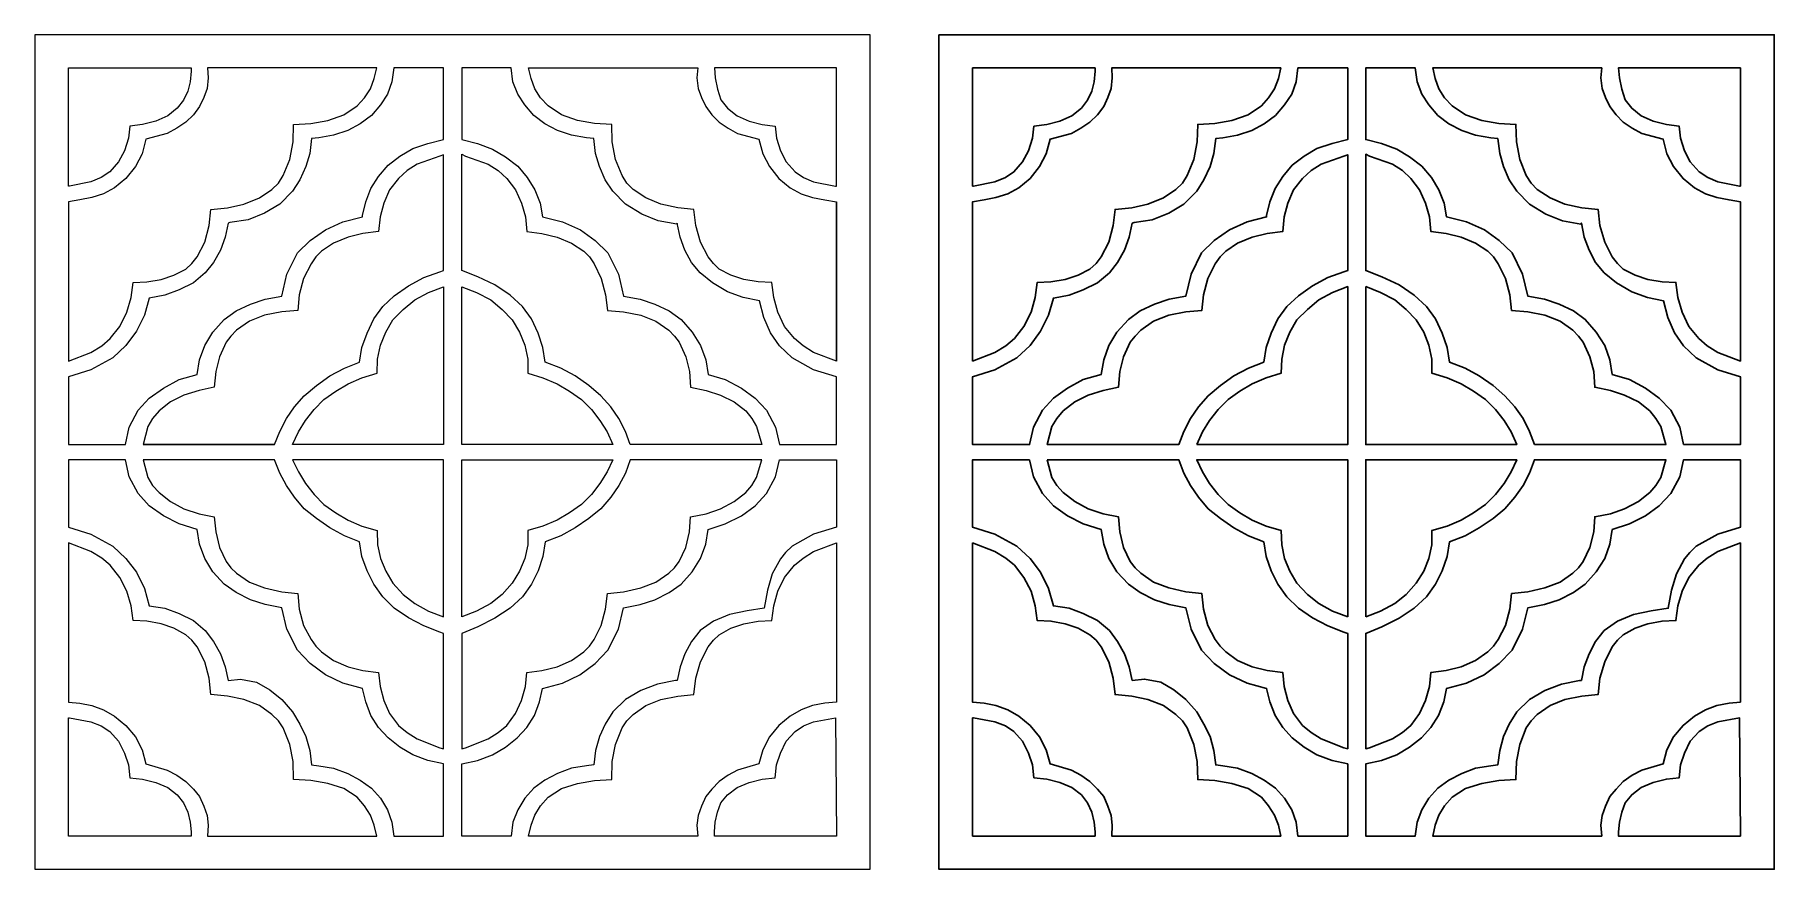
# Model space of a CAD drawing. Header units: centimetres. Extents: x 11.7 to 32.8, y 1.7 to 11.9.
import ezdxf

# ---------------------------------------------------------------- set-up
doc = ezdxf.new("R2010")
doc.units = ezdxf.units.CM
doc.header["$MEASUREMENT"] = 0

msp = doc.modelspace()

# ---------------------------------------------------------------- linework, layer by layer
at = {"lineweight": 9}
for points, knots in [([(11.7299, 11.85881), (11.7299, 11.85881), (21.8525, 11.85881), (21.8525, 11.85881), (21.8525, 11.85881), (21.8525, 11.85881), (21.8525, 1.73621), (21.8525, 1.73621), (21.8525, 1.73621), (21.8525, 1.73621), (11.7299, 1.73621), (11.7299, 1.73621), (11.7299, 1.73621), (11.7299, 1.73621), (11.7299, 11.85881), (11.7299, 11.85881)], [0, 0, 0, 0, 0.2, 0.2, 0.2, 0.2, 0.4, 0.4, 0.4, 0.4, 0.6, 0.6, 0.6, 0.6, 1, 1, 1, 1]), ([(14.07208, 9.57417), (14.07208, 9.57417), (14.0951, 9.57993), (14.0951, 9.57993), (14.0951, 9.57993), (14.0951, 9.57993), (14.31378, 9.61446), (14.31378, 9.61446), (14.31378, 9.61446), (14.31378, 9.61446), (14.5152, 9.69502), (14.5152, 9.69502), (14.5152, 9.69502), (14.5152, 9.69502), (14.69935, 9.80436), (14.69935, 9.80436), (14.69935, 9.80436), (14.69935, 9.80436), (14.85473, 9.95974), (14.85473, 9.95974), (14.85473, 9.95974), (14.85473, 9.95974), (14.94105, 10.09786), (14.94105, 10.09786), (14.94105, 10.09786), (14.94105, 10.09786), (15.01586, 10.25899), (15.01586, 10.25899), (15.01586, 10.25899), (15.01586, 10.25899), (15.0619, 10.42012), (15.0619, 10.42012), (15.0619, 10.42012), (15.0619, 10.42012), (15.08492, 10.59852), (15.08492, 10.59852), (15.08492, 10.59852), (15.08492, 10.59852), (15.17124, 10.61003), (15.17124, 10.61003), (15.17124, 10.61003), (15.17124, 10.61003), (15.34964, 10.6388), (15.34964, 10.6388), (15.34964, 10.6388), (15.34964, 10.6388), (15.52228, 10.69635), (15.52228, 10.69635), (15.52228, 10.69635), (15.52228, 10.69635), (15.6719, 10.77692), (15.6719, 10.77692), (15.6719, 10.77692), (15.6719, 10.77692), (15.81001, 10.8805), (15.81001, 10.8805), (15.81001, 10.8805), (15.81001, 10.8805), (15.91935, 11.00711), (15.91935, 11.00711), (15.91935, 11.00711), (15.91935, 11.00711), (16.00568, 11.13947), (16.00568, 11.13947), (16.00568, 11.13947), (16.00568, 11.13947), (16.05747, 11.28909), (16.05747, 11.28909), (16.05747, 11.28909), (16.05747, 11.28909), (16.08049, 11.45598), (16.08049, 11.45598), (16.08049, 11.45598), (16.08049, 11.45598), (16.68474, 11.45598), (16.68474, 11.45598), (16.68474, 11.45598), (16.68474, 11.45598), (16.68474, 10.58701), (16.68474, 10.58701), (16.68474, 10.58701), (16.68474, 10.58701), (16.49483, 10.54097), (16.49483, 10.54097), (16.49483, 10.54097), (16.49483, 10.54097), (16.31068, 10.47767), (16.31068, 10.47767), (16.31068, 10.47767), (16.31068, 10.47767), (16.1553, 10.38559), (16.1553, 10.38559), (16.1553, 10.38559), (16.1553, 10.38559), (16.01143, 10.27625), (16.01143, 10.27625), (16.01143, 10.27625), (16.01143, 10.27625), (15.89634, 10.13814), (15.89634, 10.13814), (15.89634, 10.13814), (15.89634, 10.13814), (15.80426, 9.99427), (15.80426, 9.99427), (15.80426, 9.99427), (15.80426, 9.99427), (15.74096, 9.83314), (15.74096, 9.83314), (15.74096, 9.83314), (15.74096, 9.83314), (15.70067, 9.66625), (15.70067, 9.66625), (15.70067, 9.66625), (15.70067, 9.66625), (15.70067, 9.64899), (15.70067, 9.64899), (15.70067, 9.64899), (15.70067, 9.64899), (15.46473, 9.59144), (15.46473, 9.59144), (15.46473, 9.59144), (15.46473, 9.59144), (15.2518, 9.49361), (15.2518, 9.49361), (15.2518, 9.49361), (15.2518, 9.49361), (15.06765, 9.36125), (15.06765, 9.36125), (15.06765, 9.36125), (15.06765, 9.36125), (14.91227, 9.21163), (14.91227, 9.21163), (14.91227, 9.21163), (14.91227, 9.21163), (14.78567, 8.95266), (14.78567, 8.95266), (14.78567, 8.95266), (14.78567, 8.95266), (14.72237, 8.68794), (14.72237, 8.68794), (14.72237, 8.68794), (14.72237, 8.68794), (14.52095, 8.65342), (14.52095, 8.65342), (14.52095, 8.65342), (14.52095, 8.65342), (14.34255, 8.59011), (14.34255, 8.59011), (14.34255, 8.59011), (14.34255, 8.59011), (14.16991, 8.50955), (14.16991, 8.50955), (14.16991, 8.50955), (14.16991, 8.50955), (14.02604, 8.40596), (14.02604, 8.40596), (14.02604, 8.40596), (14.02604, 8.40596), (13.88793, 8.25058), (13.88793, 8.25058), (13.88793, 8.25058), (13.88793, 8.25058), (13.7901, 8.08945), (13.7901, 8.08945), (13.7901, 8.08945), (13.7901, 8.08945), (13.7268, 7.91681), (13.7268, 7.91681), (13.7268, 7.91681), (13.7268, 7.91681), (13.69802, 7.73841), (13.69802, 7.73841), (13.69802, 7.73841), (13.69802, 7.73841), (13.47934, 7.67511), (13.47934, 7.67511), (13.47934, 7.67511), (13.47934, 7.67511), (13.28944, 7.57152), (13.28944, 7.57152), (13.28944, 7.57152), (13.28944, 7.57152), (13.11679, 7.45067), (13.11679, 7.45067), (13.11679, 7.45067), (13.11679, 7.45067), (12.98443, 7.3068), (12.98443, 7.3068), (12.98443, 7.3068), (12.98443, 7.3068), (12.87509, 7.09963), (12.87509, 7.09963), (12.87509, 7.09963), (12.87509, 7.09963), (12.82906, 6.88671), (12.82906, 6.88671), (12.82906, 6.88671), (12.82906, 6.88671), (12.13849, 6.88671), (12.13849, 6.88671), (12.13849, 6.88671), (12.13849, 6.88671), (12.13849, 7.70964), (12.13849, 7.70964), (12.13849, 7.70964), (12.13849, 7.70964), (12.40896, 7.79596), (12.40896, 7.79596), (12.40896, 7.79596), (12.40896, 7.79596), (12.67368, 7.93983), (12.67368, 7.93983), (12.67368, 7.93983), (12.67368, 7.93983), (12.83481, 8.08945), (12.83481, 8.08945), (12.83481, 8.08945), (12.83481, 8.08945), (12.96142, 8.26209), (12.96142, 8.26209), (12.96142, 8.26209), (12.96142, 8.26209), (13.05924, 8.45775), (13.05924, 8.45775), (13.05924, 8.45775), (13.05924, 8.45775), (13.11679, 8.66493), (13.11679, 8.66493), (13.11679, 8.66493), (13.11679, 8.66493), (13.3067, 8.69945), (13.3067, 8.69945), (13.3067, 8.69945), (13.3067, 8.69945), (13.47934, 8.76276), (13.47934, 8.76276), (13.47934, 8.76276), (13.47934, 8.76276), (13.65198, 8.84907), (13.65198, 8.84907), (13.65198, 8.84907), (13.65198, 8.84907), (13.79585, 8.96993), (13.79585, 8.96993), (13.79585, 8.96993), (13.79585, 8.96993), (13.89368, 9.09653), (13.89368, 9.09653), (13.89368, 9.09653), (13.89368, 9.09653), (13.98001, 9.24615), (13.98001, 9.24615), (13.98001, 9.24615), (13.98001, 9.24615), (14.03755, 9.40153), (14.03755, 9.40153), (14.03755, 9.40153), (14.03755, 9.40153), (14.07208, 9.57417), (14.07208, 9.57417)], [0, 0, 0, 0, 0.01515152, 0.01515152, 0.01515152, 0.01515152, 0.03030303, 0.03030303, 0.03030303, 0.03030303, 0.04545455, 0.04545455, 0.04545455, 0.04545455, 0.06060606, 0.06060606, 0.06060606, 0.06060606, 0.07575758, 0.07575758, 0.07575758, 0.07575758, 0.09090909, 0.09090909, 0.09090909, 0.09090909, 0.10606061, 0.10606061, 0.10606061, 0.10606061, 0.12121212, 0.12121212, 0.12121212, 0.12121212, 0.13636364, 0.13636364, 0.13636364, 0.13636364, 0.15151515, 0.15151515, 0.15151515, 0.15151515, 0.16666667, 0.16666667, 0.16666667, 0.16666667, 0.18181818, 0.18181818, 0.18181818, 0.18181818, 0.1969697, 0.1969697, 0.1969697, 0.1969697, 0.21212121, 0.21212121, 0.21212121, 0.21212121, 0.22727273, 0.22727273, 0.22727273, 0.22727273, 0.24242424, 0.24242424, 0.24242424, 0.24242424, 0.25757576, 0.25757576, 0.25757576, 0.25757576, 0.27272727, 0.27272727, 0.27272727, 0.27272727, 0.28787879, 0.28787879, 0.28787879, 0.28787879, 0.3030303, 0.3030303, 0.3030303, 0.3030303, 0.31818182, 0.31818182, 0.31818182, 0.31818182, 0.33333333, 0.33333333, 0.33333333, 0.33333333, 0.34848485, 0.34848485, 0.34848485, 0.34848485, 0.36363636, 0.36363636, 0.36363636, 0.36363636, 0.37878788, 0.37878788, 0.37878788, 0.37878788, 0.39393939, 0.39393939, 0.39393939, 0.39393939, 0.40909091, 0.40909091, 0.40909091, 0.40909091, 0.42424242, 0.42424242, 0.42424242, 0.42424242, 0.43939394, 0.43939394, 0.43939394, 0.43939394, 0.45454545, 0.45454545, 0.45454545, 0.45454545, 0.46969697, 0.46969697, 0.46969697, 0.46969697, 0.48484848, 0.48484848, 0.48484848, 0.48484848, 0.5, 0.5, 0.5, 0.5, 0.51515152, 0.51515152, 0.51515152, 0.51515152, 0.53030303, 0.53030303, 0.53030303, 0.53030303, 0.54545455, 0.54545455, 0.54545455, 0.54545455, 0.56060606, 0.56060606, 0.56060606, 0.56060606, 0.57575758, 0.57575758, 0.57575758, 0.57575758, 0.59090909, 0.59090909, 0.59090909, 0.59090909, 0.60606061, 0.60606061, 0.60606061, 0.60606061, 0.62121212, 0.62121212, 0.62121212, 0.62121212, 0.63636364, 0.63636364, 0.63636364, 0.63636364, 0.65151515, 0.65151515, 0.65151515, 0.65151515, 0.66666667, 0.66666667, 0.66666667, 0.66666667, 0.68181818, 0.68181818, 0.68181818, 0.68181818, 0.6969697, 0.6969697, 0.6969697, 0.6969697, 0.71212121, 0.71212121, 0.71212121, 0.71212121, 0.72727273, 0.72727273, 0.72727273, 0.72727273, 0.74242424, 0.74242424, 0.74242424, 0.74242424, 0.75757576, 0.75757576, 0.75757576, 0.75757576, 0.77272727, 0.77272727, 0.77272727, 0.77272727, 0.78787879, 0.78787879, 0.78787879, 0.78787879, 0.8030303, 0.8030303, 0.8030303, 0.8030303, 0.81818182, 0.81818182, 0.81818182, 0.81818182, 0.83333333, 0.83333333, 0.83333333, 0.83333333, 0.84848485, 0.84848485, 0.84848485, 0.84848485, 0.86363636, 0.86363636, 0.86363636, 0.86363636, 0.87878788, 0.87878788, 0.87878788, 0.87878788, 0.89393939, 0.89393939, 0.89393939, 0.89393939, 0.90909091, 0.90909091, 0.90909091, 0.90909091, 0.92424242, 0.92424242, 0.92424242, 0.92424242, 0.93939394, 0.93939394, 0.93939394, 0.93939394, 0.95454545, 0.95454545, 0.95454545, 0.95454545, 0.96969697, 0.96969697, 0.96969697, 0.96969697, 1, 1, 1, 1]), ([(13.62321, 11.41569), (13.62321, 11.41569), (13.62321, 11.45598), (13.62321, 11.45598), (13.62321, 11.45598), (13.62321, 11.45598), (12.13849, 11.45598), (12.13849, 11.45598), (12.13849, 11.45598), (12.13849, 11.45598), (12.13849, 10.02304), (12.13849, 10.02304), (12.13849, 10.02304), (12.13849, 10.02304), (12.15, 10.02304), (12.15, 10.02304), (12.15, 10.02304), (12.15, 10.02304), (12.40896, 10.07484), (12.40896, 10.07484), (12.40896, 10.07484), (12.40896, 10.07484), (12.53556, 10.12663), (12.53556, 10.12663), (12.53556, 10.12663), (12.53556, 10.12663), (12.63915, 10.19569), (12.63915, 10.19569), (12.63915, 10.19569), (12.63915, 10.19569), (12.74274, 10.31654), (12.74274, 10.31654), (12.74274, 10.31654), (12.74274, 10.31654), (12.81755, 10.4489), (12.81755, 10.4489), (12.81755, 10.4489), (12.81755, 10.4489), (12.86359, 10.60428), (12.86359, 10.60428), (12.86359, 10.60428), (12.86359, 10.60428), (12.88085, 10.74814), (12.88085, 10.74814), (12.88085, 10.74814), (12.88085, 10.74814), (13.03623, 10.77116), (13.03623, 10.77116), (13.03623, 10.77116), (13.03623, 10.77116), (13.19736, 10.81145), (13.19736, 10.81145), (13.19736, 10.81145), (13.19736, 10.81145), (13.34123, 10.87475), (13.34123, 10.87475), (13.34123, 10.87475), (13.34123, 10.87475), (13.45632, 10.96682), (13.45632, 10.96682), (13.45632, 10.96682), (13.45632, 10.96682), (13.53113, 11.06466), (13.53113, 11.06466), (13.53113, 11.06466), (13.53113, 11.06466), (13.58293, 11.17399), (13.58293, 11.17399), (13.58293, 11.17399), (13.58293, 11.17399), (13.6117, 11.28909), (13.6117, 11.28909), (13.6117, 11.28909), (13.6117, 11.28909), (13.62321, 11.41569), (13.62321, 11.41569)], [0, 0, 0, 0, 0.05, 0.05, 0.05, 0.05, 0.1, 0.1, 0.1, 0.1, 0.15, 0.15, 0.15, 0.15, 0.2, 0.2, 0.2, 0.2, 0.25, 0.25, 0.25, 0.25, 0.3, 0.3, 0.3, 0.3, 0.35, 0.35, 0.35, 0.35, 0.4, 0.4, 0.4, 0.4, 0.45, 0.45, 0.45, 0.45, 0.5, 0.5, 0.5, 0.5, 0.55, 0.55, 0.55, 0.55, 0.6, 0.6, 0.6, 0.6, 0.65, 0.65, 0.65, 0.65, 0.7, 0.7, 0.7, 0.7, 0.75, 0.75, 0.75, 0.75, 0.8, 0.8, 0.8, 0.8, 0.85, 0.85, 0.85, 0.85, 0.9, 0.9, 0.9, 0.9, 1, 1, 1, 1]), ([(12.13849, 7.89955), (12.13849, 7.89955), (12.13849, 9.83314), (12.13849, 9.83314), (12.13849, 9.83314), (12.13849, 9.83314), (12.2766, 9.85616), (12.2766, 9.85616), (12.2766, 9.85616), (12.2766, 9.85616), (12.42047, 9.88493), (12.42047, 9.88493), (12.42047, 9.88493), (12.42047, 9.88493), (12.56434, 9.93097), (12.56434, 9.93097), (12.56434, 9.93097), (12.56434, 9.93097), (12.6967, 10.00003), (12.6967, 10.00003), (12.6967, 10.00003), (12.6967, 10.00003), (12.83481, 10.11512), (12.83481, 10.11512), (12.83481, 10.11512), (12.83481, 10.11512), (12.94991, 10.25899), (12.94991, 10.25899), (12.94991, 10.25899), (12.94991, 10.25899), (13.03047, 10.41437), (13.03047, 10.41437), (13.03047, 10.41437), (13.03047, 10.41437), (13.07651, 10.59277), (13.07651, 10.59277), (13.07651, 10.59277), (13.07651, 10.59277), (13.33547, 10.66182), (13.33547, 10.66182), (13.33547, 10.66182), (13.33547, 10.66182), (13.45057, 10.72512), (13.45057, 10.72512), (13.45057, 10.72512), (13.45057, 10.72512), (13.55991, 10.79994), (13.55991, 10.79994), (13.55991, 10.79994), (13.55991, 10.79994), (13.65198, 10.88626), (13.65198, 10.88626), (13.65198, 10.88626), (13.65198, 10.88626), (13.7268, 10.98984), (13.7268, 10.98984), (13.7268, 10.98984), (13.7268, 10.98984), (13.77859, 11.09918), (13.77859, 11.09918), (13.77859, 11.09918), (13.77859, 11.09918), (13.81887, 11.20852), (13.81887, 11.20852), (13.81887, 11.20852), (13.81887, 11.20852), (13.83038, 11.33513), (13.83038, 11.33513), (13.83038, 11.33513), (13.83038, 11.33513), (13.82463, 11.45598), (13.82463, 11.45598), (13.82463, 11.45598), (13.82463, 11.45598), (15.87332, 11.45598), (15.87332, 11.45598), (15.87332, 11.45598), (15.87332, 11.45598), (15.84454, 11.32937), (15.84454, 11.32937), (15.84454, 11.32937), (15.84454, 11.32937), (15.7985, 11.20277), (15.7985, 11.20277), (15.7985, 11.20277), (15.7985, 11.20277), (15.72369, 11.09343), (15.72369, 11.09343), (15.72369, 11.09343), (15.72369, 11.09343), (15.63737, 10.9956), (15.63737, 10.9956), (15.63737, 10.9956), (15.63737, 10.9956), (15.47624, 10.88626), (15.47624, 10.88626), (15.47624, 10.88626), (15.47624, 10.88626), (15.28058, 10.8172), (15.28058, 10.8172), (15.28058, 10.8172), (15.28058, 10.8172), (15.07341, 10.78267), (15.07341, 10.78267), (15.07341, 10.78267), (15.07341, 10.78267), (14.86624, 10.77116), (14.86624, 10.77116), (14.86624, 10.77116), (14.86624, 10.77116), (14.86048, 10.55824), (14.86048, 10.55824), (14.86048, 10.55824), (14.86048, 10.55824), (14.8202, 10.34531), (14.8202, 10.34531), (14.8202, 10.34531), (14.8202, 10.34531), (14.73963, 10.14965), (14.73963, 10.14965), (14.73963, 10.14965), (14.73963, 10.14965), (14.68208, 10.05757), (14.68208, 10.05757), (14.68208, 10.05757), (14.68208, 10.05757), (14.60152, 9.98276), (14.60152, 9.98276), (14.60152, 9.98276), (14.60152, 9.98276), (14.45189, 9.87918), (14.45189, 9.87918), (14.45189, 9.87918), (14.45189, 9.87918), (14.26199, 9.80436), (14.26199, 9.80436), (14.26199, 9.80436), (14.26199, 9.80436), (14.06633, 9.75833), (14.06633, 9.75833), (14.06633, 9.75833), (14.06633, 9.75833), (13.86491, 9.74106), (13.86491, 9.74106), (13.86491, 9.74106), (13.86491, 9.74106), (13.84189, 9.5454), (13.84189, 9.5454), (13.84189, 9.5454), (13.84189, 9.5454), (13.7901, 9.34399), (13.7901, 9.34399), (13.7901, 9.34399), (13.7901, 9.34399), (13.69802, 9.16559), (13.69802, 9.16559), (13.69802, 9.16559), (13.69802, 9.16559), (13.63472, 9.08502), (13.63472, 9.08502), (13.63472, 9.08502), (13.63472, 9.08502), (13.55991, 9.01596), (13.55991, 9.01596), (13.55991, 9.01596), (13.55991, 9.01596), (13.41604, 8.94115), (13.41604, 8.94115), (13.41604, 8.94115), (13.41604, 8.94115), (13.26066, 8.88936), (13.26066, 8.88936), (13.26066, 8.88936), (13.26066, 8.88936), (13.08802, 8.86059), (13.08802, 8.86059), (13.08802, 8.86059), (13.08802, 8.86059), (12.92113, 8.85483), (12.92113, 8.85483), (12.92113, 8.85483), (12.92113, 8.85483), (12.89811, 8.67068), (12.89811, 8.67068), (12.89811, 8.67068), (12.89811, 8.67068), (12.84632, 8.49228), (12.84632, 8.49228), (12.84632, 8.49228), (12.84632, 8.49228), (12.76, 8.31964), (12.76, 8.31964), (12.76, 8.31964), (12.76, 8.31964), (12.6449, 8.17577), (12.6449, 8.17577), (12.6449, 8.17577), (12.6449, 8.17577), (12.54132, 8.08369), (12.54132, 8.08369), (12.54132, 8.08369), (12.54132, 8.08369), (12.40896, 8.00313), (12.40896, 8.00313), (12.40896, 8.00313), (12.40896, 8.00313), (12.13849, 7.89955), (12.13849, 7.89955)], [0, 0, 0, 0, 0.01886792, 0.01886792, 0.01886792, 0.01886792, 0.03773585, 0.03773585, 0.03773585, 0.03773585, 0.05660377, 0.05660377, 0.05660377, 0.05660377, 0.0754717, 0.0754717, 0.0754717, 0.0754717, 0.09433962, 0.09433962, 0.09433962, 0.09433962, 0.11320755, 0.11320755, 0.11320755, 0.11320755, 0.13207547, 0.13207547, 0.13207547, 0.13207547, 0.1509434, 0.1509434, 0.1509434, 0.1509434, 0.16981132, 0.16981132, 0.16981132, 0.16981132, 0.18867925, 0.18867925, 0.18867925, 0.18867925, 0.20754717, 0.20754717, 0.20754717, 0.20754717, 0.22641509, 0.22641509, 0.22641509, 0.22641509, 0.24528302, 0.24528302, 0.24528302, 0.24528302, 0.26415094, 0.26415094, 0.26415094, 0.26415094, 0.28301887, 0.28301887, 0.28301887, 0.28301887, 0.30188679, 0.30188679, 0.30188679, 0.30188679, 0.32075472, 0.32075472, 0.32075472, 0.32075472, 0.33962264, 0.33962264, 0.33962264, 0.33962264, 0.35849057, 0.35849057, 0.35849057, 0.35849057, 0.37735849, 0.37735849, 0.37735849, 0.37735849, 0.39622642, 0.39622642, 0.39622642, 0.39622642, 0.41509434, 0.41509434, 0.41509434, 0.41509434, 0.43396226, 0.43396226, 0.43396226, 0.43396226, 0.45283019, 0.45283019, 0.45283019, 0.45283019, 0.47169811, 0.47169811, 0.47169811, 0.47169811, 0.49056604, 0.49056604, 0.49056604, 0.49056604, 0.50943396, 0.50943396, 0.50943396, 0.50943396, 0.52830189, 0.52830189, 0.52830189, 0.52830189, 0.54716981, 0.54716981, 0.54716981, 0.54716981, 0.56603774, 0.56603774, 0.56603774, 0.56603774, 0.58490566, 0.58490566, 0.58490566, 0.58490566, 0.60377358, 0.60377358, 0.60377358, 0.60377358, 0.62264151, 0.62264151, 0.62264151, 0.62264151, 0.64150943, 0.64150943, 0.64150943, 0.64150943, 0.66037736, 0.66037736, 0.66037736, 0.66037736, 0.67924528, 0.67924528, 0.67924528, 0.67924528, 0.69811321, 0.69811321, 0.69811321, 0.69811321, 0.71698113, 0.71698113, 0.71698113, 0.71698113, 0.73584906, 0.73584906, 0.73584906, 0.73584906, 0.75471698, 0.75471698, 0.75471698, 0.75471698, 0.77358491, 0.77358491, 0.77358491, 0.77358491, 0.79245283, 0.79245283, 0.79245283, 0.79245283, 0.81132075, 0.81132075, 0.81132075, 0.81132075, 0.83018868, 0.83018868, 0.83018868, 0.83018868, 0.8490566, 0.8490566, 0.8490566, 0.8490566, 0.86792453, 0.86792453, 0.86792453, 0.86792453, 0.88679245, 0.88679245, 0.88679245, 0.88679245, 0.90566038, 0.90566038, 0.90566038, 0.90566038, 0.9245283, 0.9245283, 0.9245283, 0.9245283, 0.94339623, 0.94339623, 0.94339623, 0.94339623, 0.96226415, 0.96226415, 0.96226415, 0.96226415, 1, 1, 1, 1]), ([(20.75334, 6.88671), (20.75334, 6.88671), (20.7073, 7.09963), (20.7073, 7.09963), (20.7073, 7.09963), (20.7073, 7.09963), (20.59796, 7.3068), (20.59796, 7.3068), (20.59796, 7.3068), (20.59796, 7.3068), (20.45985, 7.45067), (20.45985, 7.45067), (20.45985, 7.45067), (20.45985, 7.45067), (20.29296, 7.57152), (20.29296, 7.57152), (20.29296, 7.57152), (20.29296, 7.57152), (20.0973, 7.67511), (20.0973, 7.67511), (20.0973, 7.67511), (20.0973, 7.67511), (19.89013, 7.73841), (19.89013, 7.73841), (19.89013, 7.73841), (19.89013, 7.73841), (19.86136, 7.91681), (19.86136, 7.91681), (19.86136, 7.91681), (19.86136, 7.91681), (19.79806, 8.08945), (19.79806, 8.08945), (19.79806, 8.08945), (19.79806, 8.08945), (19.69447, 8.25058), (19.69447, 8.25058), (19.69447, 8.25058), (19.69447, 8.25058), (19.56211, 8.40596), (19.56211, 8.40596), (19.56211, 8.40596), (19.56211, 8.40596), (19.41824, 8.50955), (19.41824, 8.50955), (19.41824, 8.50955), (19.41824, 8.50955), (19.2456, 8.59011), (19.2456, 8.59011), (19.2456, 8.59011), (19.2456, 8.59011), (19.0672, 8.65342), (19.0672, 8.65342), (19.0672, 8.65342), (19.0672, 8.65342), (18.86579, 8.68794), (18.86579, 8.68794), (18.86579, 8.68794), (18.86579, 8.68794), (18.80248, 8.95266), (18.80248, 8.95266), (18.80248, 8.95266), (18.80248, 8.95266), (18.67588, 9.21163), (18.67588, 9.21163), (18.67588, 9.21163), (18.67588, 9.21163), (18.5205, 9.36125), (18.5205, 9.36125), (18.5205, 9.36125), (18.5205, 9.36125), (18.3421, 9.49361), (18.3421, 9.49361), (18.3421, 9.49361), (18.3421, 9.49361), (18.12342, 9.59144), (18.12342, 9.59144), (18.12342, 9.59144), (18.12342, 9.59144), (17.88172, 9.64899), (17.88172, 9.64899), (17.88172, 9.64899), (17.88172, 9.64899), (17.85295, 9.81587), (17.85295, 9.81587), (17.85295, 9.81587), (17.85295, 9.81587), (17.78965, 9.97701), (17.78965, 9.97701), (17.78965, 9.97701), (17.78965, 9.97701), (17.69757, 10.12663), (17.69757, 10.12663), (17.69757, 10.12663), (17.69757, 10.12663), (17.58248, 10.26474), (17.58248, 10.26474), (17.58248, 10.26474), (17.58248, 10.26474), (17.43285, 10.37984), (17.43285, 10.37984), (17.43285, 10.37984), (17.43285, 10.37984), (17.27748, 10.47191), (17.27748, 10.47191), (17.27748, 10.47191), (17.27748, 10.47191), (17.09332, 10.54097), (17.09332, 10.54097), (17.09332, 10.54097), (17.09332, 10.54097), (16.90342, 10.58701), (16.90342, 10.58701), (16.90342, 10.58701), (16.90342, 10.58701), (16.90342, 11.45598), (16.90342, 11.45598), (16.90342, 11.45598), (16.90342, 11.45598), (17.50191, 11.45598), (17.50191, 11.45598), (17.50191, 11.45598), (17.50191, 11.45598), (17.52493, 11.28909), (17.52493, 11.28909), (17.52493, 11.28909), (17.52493, 11.28909), (17.58248, 11.13947), (17.58248, 11.13947), (17.58248, 11.13947), (17.58248, 11.13947), (17.6688, 11.00711), (17.6688, 11.00711), (17.6688, 11.00711), (17.6688, 11.00711), (17.77814, 10.8805), (17.77814, 10.8805), (17.77814, 10.8805), (17.77814, 10.8805), (17.9105, 10.77692), (17.9105, 10.77692), (17.9105, 10.77692), (17.9105, 10.77692), (18.06588, 10.69635), (18.06588, 10.69635), (18.06588, 10.69635), (18.06588, 10.69635), (18.23276, 10.6388), (18.23276, 10.6388), (18.23276, 10.6388), (18.23276, 10.6388), (18.41691, 10.61003), (18.41691, 10.61003), (18.41691, 10.61003), (18.41691, 10.61003), (18.50324, 10.59852), (18.50324, 10.59852), (18.50324, 10.59852), (18.50324, 10.59852), (18.52626, 10.42012), (18.52626, 10.42012), (18.52626, 10.42012), (18.52626, 10.42012), (18.57229, 10.25899), (18.57229, 10.25899), (18.57229, 10.25899), (18.57229, 10.25899), (18.64135, 10.09786), (18.64135, 10.09786), (18.64135, 10.09786), (18.64135, 10.09786), (18.73343, 9.95974), (18.73343, 9.95974), (18.73343, 9.95974), (18.73343, 9.95974), (18.8888, 9.80436), (18.8888, 9.80436), (18.8888, 9.80436), (18.8888, 9.80436), (19.08447, 9.68352), (19.08447, 9.68352), (19.08447, 9.68352), (19.08447, 9.68352), (19.28588, 9.60295), (19.28588, 9.60295), (19.28588, 9.60295), (19.28588, 9.60295), (19.51032, 9.56266), (19.51032, 9.56266), (19.51032, 9.56266), (19.51032, 9.56266), (19.51607, 9.57417), (19.51607, 9.57417), (19.51607, 9.57417), (19.51607, 9.57417), (19.5506, 9.40153), (19.5506, 9.40153), (19.5506, 9.40153), (19.5506, 9.40153), (19.60815, 9.24615), (19.60815, 9.24615), (19.60815, 9.24615), (19.60815, 9.24615), (19.68871, 9.09653), (19.68871, 9.09653), (19.68871, 9.09653), (19.68871, 9.09653), (19.7923, 8.96993), (19.7923, 8.96993), (19.7923, 8.96993), (19.7923, 8.96993), (19.94192, 8.84907), (19.94192, 8.84907), (19.94192, 8.84907), (19.94192, 8.84907), (20.12607, 8.73974), (20.12607, 8.73974), (20.12607, 8.73974), (20.12607, 8.73974), (20.31598, 8.67068), (20.31598, 8.67068), (20.31598, 8.67068), (20.31598, 8.67068), (20.51164, 8.6304), (20.51164, 8.6304), (20.51164, 8.6304), (20.51164, 8.6304), (20.56344, 8.42898), (20.56344, 8.42898), (20.56344, 8.42898), (20.56344, 8.42898), (20.644, 8.24483), (20.644, 8.24483), (20.644, 8.24483), (20.644, 8.24483), (20.75334, 8.08369), (20.75334, 8.08369), (20.75334, 8.08369), (20.75334, 8.08369), (20.90872, 7.93983), (20.90872, 7.93983), (20.90872, 7.93983), (20.90872, 7.93983), (21.16768, 7.79596), (21.16768, 7.79596), (21.16768, 7.79596), (21.16768, 7.79596), (21.44391, 7.70964), (21.44391, 7.70964), (21.44391, 7.70964), (21.44391, 7.70964), (21.44391, 6.88671), (21.44391, 6.88671), (21.44391, 6.88671), (21.44391, 6.88671), (20.75334, 6.88671), (20.75334, 6.88671)], [0, 0, 0, 0, 0.01538462, 0.01538462, 0.01538462, 0.01538462, 0.03076923, 0.03076923, 0.03076923, 0.03076923, 0.04615385, 0.04615385, 0.04615385, 0.04615385, 0.06153846, 0.06153846, 0.06153846, 0.06153846, 0.07692308, 0.07692308, 0.07692308, 0.07692308, 0.09230769, 0.09230769, 0.09230769, 0.09230769, 0.10769231, 0.10769231, 0.10769231, 0.10769231, 0.12307692, 0.12307692, 0.12307692, 0.12307692, 0.13846154, 0.13846154, 0.13846154, 0.13846154, 0.15384615, 0.15384615, 0.15384615, 0.15384615, 0.16923077, 0.16923077, 0.16923077, 0.16923077, 0.18461538, 0.18461538, 0.18461538, 0.18461538, 0.2, 0.2, 0.2, 0.2, 0.21538462, 0.21538462, 0.21538462, 0.21538462, 0.23076923, 0.23076923, 0.23076923, 0.23076923, 0.24615385, 0.24615385, 0.24615385, 0.24615385, 0.26153846, 0.26153846, 0.26153846, 0.26153846, 0.27692308, 0.27692308, 0.27692308, 0.27692308, 0.29230769, 0.29230769, 0.29230769, 0.29230769, 0.30769231, 0.30769231, 0.30769231, 0.30769231, 0.32307692, 0.32307692, 0.32307692, 0.32307692, 0.33846154, 0.33846154, 0.33846154, 0.33846154, 0.35384615, 0.35384615, 0.35384615, 0.35384615, 0.36923077, 0.36923077, 0.36923077, 0.36923077, 0.38461538, 0.38461538, 0.38461538, 0.38461538, 0.4, 0.4, 0.4, 0.4, 0.41538462, 0.41538462, 0.41538462, 0.41538462, 0.43076923, 0.43076923, 0.43076923, 0.43076923, 0.44615385, 0.44615385, 0.44615385, 0.44615385, 0.46153846, 0.46153846, 0.46153846, 0.46153846, 0.47692308, 0.47692308, 0.47692308, 0.47692308, 0.49230769, 0.49230769, 0.49230769, 0.49230769, 0.50769231, 0.50769231, 0.50769231, 0.50769231, 0.52307692, 0.52307692, 0.52307692, 0.52307692, 0.53846154, 0.53846154, 0.53846154, 0.53846154, 0.55384615, 0.55384615, 0.55384615, 0.55384615, 0.56923077, 0.56923077, 0.56923077, 0.56923077, 0.58461538, 0.58461538, 0.58461538, 0.58461538, 0.6, 0.6, 0.6, 0.6, 0.61538462, 0.61538462, 0.61538462, 0.61538462, 0.63076923, 0.63076923, 0.63076923, 0.63076923, 0.64615385, 0.64615385, 0.64615385, 0.64615385, 0.66153846, 0.66153846, 0.66153846, 0.66153846, 0.67692308, 0.67692308, 0.67692308, 0.67692308, 0.69230769, 0.69230769, 0.69230769, 0.69230769, 0.70769231, 0.70769231, 0.70769231, 0.70769231, 0.72307692, 0.72307692, 0.72307692, 0.72307692, 0.73846154, 0.73846154, 0.73846154, 0.73846154, 0.75384615, 0.75384615, 0.75384615, 0.75384615, 0.76923077, 0.76923077, 0.76923077, 0.76923077, 0.78461538, 0.78461538, 0.78461538, 0.78461538, 0.8, 0.8, 0.8, 0.8, 0.81538462, 0.81538462, 0.81538462, 0.81538462, 0.83076923, 0.83076923, 0.83076923, 0.83076923, 0.84615385, 0.84615385, 0.84615385, 0.84615385, 0.86153846, 0.86153846, 0.86153846, 0.86153846, 0.87692308, 0.87692308, 0.87692308, 0.87692308, 0.89230769, 0.89230769, 0.89230769, 0.89230769, 0.90769231, 0.90769231, 0.90769231, 0.90769231, 0.92307692, 0.92307692, 0.92307692, 0.92307692, 0.93846154, 0.93846154, 0.93846154, 0.93846154, 0.95384615, 0.95384615, 0.95384615, 0.95384615, 0.96923077, 0.96923077, 0.96923077, 0.96923077, 1, 1, 1, 1]), ([(21.44391, 9.83314), (21.44391, 9.83314), (21.3058, 9.85616), (21.3058, 9.85616), (21.3058, 9.85616), (21.3058, 9.85616), (21.15617, 9.88493), (21.15617, 9.88493), (21.15617, 9.88493), (21.15617, 9.88493), (21.01806, 9.93097), (21.01806, 9.93097), (21.01806, 9.93097), (21.01806, 9.93097), (20.8857, 10.00003), (20.8857, 10.00003), (20.8857, 10.00003), (20.8857, 10.00003), (20.74759, 10.11512), (20.74759, 10.11512), (20.74759, 10.11512), (20.74759, 10.11512), (20.63249, 10.25899), (20.63249, 10.25899), (20.63249, 10.25899), (20.63249, 10.25899), (20.55193, 10.41437), (20.55193, 10.41437), (20.55193, 10.41437), (20.55193, 10.41437), (20.50589, 10.59277), (20.50589, 10.59277), (20.50589, 10.59277), (20.50589, 10.59277), (20.24692, 10.66182), (20.24692, 10.66182), (20.24692, 10.66182), (20.24692, 10.66182), (20.13183, 10.72512), (20.13183, 10.72512), (20.13183, 10.72512), (20.13183, 10.72512), (20.02249, 10.79994), (20.02249, 10.79994), (20.02249, 10.79994), (20.02249, 10.79994), (19.93617, 10.88626), (19.93617, 10.88626), (19.93617, 10.88626), (19.93617, 10.88626), (19.86136, 10.98984), (19.86136, 10.98984), (19.86136, 10.98984), (19.86136, 10.98984), (19.80956, 11.09918), (19.80956, 11.09918), (19.80956, 11.09918), (19.80956, 11.09918), (19.76928, 11.20852), (19.76928, 11.20852), (19.76928, 11.20852), (19.76928, 11.20852), (19.75202, 11.33513), (19.75202, 11.33513), (19.75202, 11.33513), (19.75202, 11.33513), (19.76353, 11.45598), (19.76353, 11.45598), (19.76353, 11.45598), (19.76353, 11.45598), (17.71484, 11.45598), (17.71484, 11.45598), (17.71484, 11.45598), (17.71484, 11.45598), (17.74361, 11.32937), (17.74361, 11.32937), (17.74361, 11.32937), (17.74361, 11.32937), (17.78965, 11.20277), (17.78965, 11.20277), (17.78965, 11.20277), (17.78965, 11.20277), (17.8587, 11.09343), (17.8587, 11.09343), (17.8587, 11.09343), (17.8587, 11.09343), (17.95078, 10.9956), (17.95078, 10.9956), (17.95078, 10.9956), (17.95078, 10.9956), (18.11191, 10.88626), (18.11191, 10.88626), (18.11191, 10.88626), (18.11191, 10.88626), (18.30757, 10.8172), (18.30757, 10.8172), (18.30757, 10.8172), (18.30757, 10.8172), (18.51475, 10.78267), (18.51475, 10.78267), (18.51475, 10.78267), (18.51475, 10.78267), (18.72192, 10.77116), (18.72192, 10.77116), (18.72192, 10.77116), (18.72192, 10.77116), (18.72767, 10.55824), (18.72767, 10.55824), (18.72767, 10.55824), (18.72767, 10.55824), (18.76795, 10.34531), (18.76795, 10.34531), (18.76795, 10.34531), (18.76795, 10.34531), (18.84852, 10.14965), (18.84852, 10.14965), (18.84852, 10.14965), (18.84852, 10.14965), (18.90607, 10.05757), (18.90607, 10.05757), (18.90607, 10.05757), (18.90607, 10.05757), (18.98088, 9.98276), (18.98088, 9.98276), (18.98088, 9.98276), (18.98088, 9.98276), (19.13626, 9.87918), (19.13626, 9.87918), (19.13626, 9.87918), (19.13626, 9.87918), (19.31466, 9.80436), (19.31466, 9.80436), (19.31466, 9.80436), (19.31466, 9.80436), (19.52183, 9.75833), (19.52183, 9.75833), (19.52183, 9.75833), (19.52183, 9.75833), (19.71749, 9.74106), (19.71749, 9.74106), (19.71749, 9.74106), (19.71749, 9.74106), (19.74051, 9.5454), (19.74051, 9.5454), (19.74051, 9.5454), (19.74051, 9.5454), (19.79806, 9.34399), (19.79806, 9.34399), (19.79806, 9.34399), (19.79806, 9.34399), (19.89013, 9.16559), (19.89013, 9.16559), (19.89013, 9.16559), (19.89013, 9.16559), (19.95343, 9.08502), (19.95343, 9.08502), (19.95343, 9.08502), (19.95343, 9.08502), (20.02249, 9.01596), (20.02249, 9.01596), (20.02249, 9.01596), (20.02249, 9.01596), (20.16636, 8.94115), (20.16636, 8.94115), (20.16636, 8.94115), (20.16636, 8.94115), (20.32174, 8.88936), (20.32174, 8.88936), (20.32174, 8.88936), (20.32174, 8.88936), (20.49438, 8.86059), (20.49438, 8.86059), (20.49438, 8.86059), (20.49438, 8.86059), (20.66127, 8.85483), (20.66127, 8.85483), (20.66127, 8.85483), (20.66127, 8.85483), (20.68428, 8.67068), (20.68428, 8.67068), (20.68428, 8.67068), (20.68428, 8.67068), (20.73608, 8.49228), (20.73608, 8.49228), (20.73608, 8.49228), (20.73608, 8.49228), (20.81664, 8.31964), (20.81664, 8.31964), (20.81664, 8.31964), (20.81664, 8.31964), (20.93749, 8.17577), (20.93749, 8.17577), (20.93749, 8.17577), (20.93749, 8.17577), (21.04108, 8.08369), (21.04108, 8.08369), (21.04108, 8.08369), (21.04108, 8.08369), (21.16768, 8.00313), (21.16768, 8.00313), (21.16768, 8.00313), (21.16768, 8.00313), (21.44391, 7.89955), (21.44391, 7.89955), (21.44391, 7.89955), (21.44391, 7.89955), (21.44391, 9.83314), (21.44391, 9.83314), (21.44391, 9.83314), (21.44391, 9.83314), (21.44391, 7.89955), (21.44391, 7.89955), (21.44391, 7.89955), (21.44391, 7.89955), (21.44391, 9.83314), (21.44391, 9.83314)], [0, 0, 0, 0, 0.01818182, 0.01818182, 0.01818182, 0.01818182, 0.03636364, 0.03636364, 0.03636364, 0.03636364, 0.05454545, 0.05454545, 0.05454545, 0.05454545, 0.07272727, 0.07272727, 0.07272727, 0.07272727, 0.09090909, 0.09090909, 0.09090909, 0.09090909, 0.10909091, 0.10909091, 0.10909091, 0.10909091, 0.12727273, 0.12727273, 0.12727273, 0.12727273, 0.14545455, 0.14545455, 0.14545455, 0.14545455, 0.16363636, 0.16363636, 0.16363636, 0.16363636, 0.18181818, 0.18181818, 0.18181818, 0.18181818, 0.2, 0.2, 0.2, 0.2, 0.21818182, 0.21818182, 0.21818182, 0.21818182, 0.23636364, 0.23636364, 0.23636364, 0.23636364, 0.25454545, 0.25454545, 0.25454545, 0.25454545, 0.27272727, 0.27272727, 0.27272727, 0.27272727, 0.29090909, 0.29090909, 0.29090909, 0.29090909, 0.30909091, 0.30909091, 0.30909091, 0.30909091, 0.32727273, 0.32727273, 0.32727273, 0.32727273, 0.34545455, 0.34545455, 0.34545455, 0.34545455, 0.36363636, 0.36363636, 0.36363636, 0.36363636, 0.38181818, 0.38181818, 0.38181818, 0.38181818, 0.4, 0.4, 0.4, 0.4, 0.41818182, 0.41818182, 0.41818182, 0.41818182, 0.43636364, 0.43636364, 0.43636364, 0.43636364, 0.45454545, 0.45454545, 0.45454545, 0.45454545, 0.47272727, 0.47272727, 0.47272727, 0.47272727, 0.49090909, 0.49090909, 0.49090909, 0.49090909, 0.50909091, 0.50909091, 0.50909091, 0.50909091, 0.52727273, 0.52727273, 0.52727273, 0.52727273, 0.54545455, 0.54545455, 0.54545455, 0.54545455, 0.56363636, 0.56363636, 0.56363636, 0.56363636, 0.58181818, 0.58181818, 0.58181818, 0.58181818, 0.6, 0.6, 0.6, 0.6, 0.61818182, 0.61818182, 0.61818182, 0.61818182, 0.63636364, 0.63636364, 0.63636364, 0.63636364, 0.65454545, 0.65454545, 0.65454545, 0.65454545, 0.67272727, 0.67272727, 0.67272727, 0.67272727, 0.69090909, 0.69090909, 0.69090909, 0.69090909, 0.70909091, 0.70909091, 0.70909091, 0.70909091, 0.72727273, 0.72727273, 0.72727273, 0.72727273, 0.74545455, 0.74545455, 0.74545455, 0.74545455, 0.76363636, 0.76363636, 0.76363636, 0.76363636, 0.78181818, 0.78181818, 0.78181818, 0.78181818, 0.8, 0.8, 0.8, 0.8, 0.81818182, 0.81818182, 0.81818182, 0.81818182, 0.83636364, 0.83636364, 0.83636364, 0.83636364, 0.85454545, 0.85454545, 0.85454545, 0.85454545, 0.87272727, 0.87272727, 0.87272727, 0.87272727, 0.89090909, 0.89090909, 0.89090909, 0.89090909, 0.90909091, 0.90909091, 0.90909091, 0.90909091, 0.92727273, 0.92727273, 0.92727273, 0.92727273, 0.94545455, 0.94545455, 0.94545455, 0.94545455, 0.96363636, 0.96363636, 0.96363636, 0.96363636, 1, 1, 1, 1]), ([(21.4324, 10.02304), (21.4324, 10.02304), (21.16768, 10.07484), (21.16768, 10.07484), (21.16768, 10.07484), (21.16768, 10.07484), (21.04683, 10.12663), (21.04683, 10.12663), (21.04683, 10.12663), (21.04683, 10.12663), (20.94325, 10.19569), (20.94325, 10.19569), (20.94325, 10.19569), (20.94325, 10.19569), (20.83391, 10.31654), (20.83391, 10.31654), (20.83391, 10.31654), (20.83391, 10.31654), (20.76485, 10.4489), (20.76485, 10.4489), (20.76485, 10.4489), (20.76485, 10.4489), (20.71881, 10.60428), (20.71881, 10.60428), (20.71881, 10.60428), (20.71881, 10.60428), (20.70155, 10.74814), (20.70155, 10.74814), (20.70155, 10.74814), (20.70155, 10.74814), (20.54617, 10.77116), (20.54617, 10.77116), (20.54617, 10.77116), (20.54617, 10.77116), (20.38504, 10.81145), (20.38504, 10.81145), (20.38504, 10.81145), (20.38504, 10.81145), (20.24117, 10.87475), (20.24117, 10.87475), (20.24117, 10.87475), (20.24117, 10.87475), (20.12607, 10.96682), (20.12607, 10.96682), (20.12607, 10.96682), (20.12607, 10.96682), (20.04551, 11.07041), (20.04551, 11.07041), (20.04551, 11.07041), (20.04551, 11.07041), (20.00522, 11.19701), (20.00522, 11.19701), (20.00522, 11.19701), (20.00522, 11.19701), (19.97645, 11.33513), (19.97645, 11.33513), (19.97645, 11.33513), (19.97645, 11.33513), (19.96494, 11.45598), (19.96494, 11.45598), (19.96494, 11.45598), (19.96494, 11.45598), (21.44391, 11.45598), (21.44391, 11.45598), (21.44391, 11.45598), (21.44391, 11.45598), (21.44391, 10.02304), (21.44391, 10.02304), (21.44391, 10.02304), (21.44391, 10.02304), (21.4324, 10.02304), (21.4324, 10.02304)], [0, 0, 0, 0, 0.05263158, 0.05263158, 0.05263158, 0.05263158, 0.10526316, 0.10526316, 0.10526316, 0.10526316, 0.15789474, 0.15789474, 0.15789474, 0.15789474, 0.21052632, 0.21052632, 0.21052632, 0.21052632, 0.26315789, 0.26315789, 0.26315789, 0.26315789, 0.31578947, 0.31578947, 0.31578947, 0.31578947, 0.36842105, 0.36842105, 0.36842105, 0.36842105, 0.42105263, 0.42105263, 0.42105263, 0.42105263, 0.47368421, 0.47368421, 0.47368421, 0.47368421, 0.52631579, 0.52631579, 0.52631579, 0.52631579, 0.57894737, 0.57894737, 0.57894737, 0.57894737, 0.63157895, 0.63157895, 0.63157895, 0.63157895, 0.68421053, 0.68421053, 0.68421053, 0.68421053, 0.73684211, 0.73684211, 0.73684211, 0.73684211, 0.78947368, 0.78947368, 0.78947368, 0.78947368, 0.84210526, 0.84210526, 0.84210526, 0.84210526, 0.89473684, 0.89473684, 0.89473684, 0.89473684, 1, 1, 1, 1]), ([(13.04198, 6.88671), (13.04198, 6.88671), (13.09953, 7.10539), (13.09953, 7.10539), (13.09953, 7.10539), (13.09953, 7.10539), (13.15708, 7.20322), (13.15708, 7.20322), (13.15708, 7.20322), (13.15708, 7.20322), (13.23764, 7.2953), (13.23764, 7.2953), (13.23764, 7.2953), (13.23764, 7.2953), (13.37576, 7.40464), (13.37576, 7.40464), (13.37576, 7.40464), (13.37576, 7.40464), (13.53689, 7.4852), (13.53689, 7.4852), (13.53689, 7.4852), (13.53689, 7.4852), (13.72104, 7.54275), (13.72104, 7.54275), (13.72104, 7.54275), (13.72104, 7.54275), (13.90519, 7.58303), (13.90519, 7.58303), (13.90519, 7.58303), (13.90519, 7.58303), (13.92246, 7.77294), (13.92246, 7.77294), (13.92246, 7.77294), (13.92246, 7.77294), (13.9685, 7.95134), (13.9685, 7.95134), (13.9685, 7.95134), (13.9685, 7.95134), (14.04906, 8.12974), (14.04906, 8.12974), (14.04906, 8.12974), (14.04906, 8.12974), (14.10661, 8.20455), (14.10661, 8.20455), (14.10661, 8.20455), (14.10661, 8.20455), (14.17567, 8.2736), (14.17567, 8.2736), (14.17567, 8.2736), (14.17567, 8.2736), (14.33104, 8.38294), (14.33104, 8.38294), (14.33104, 8.38294), (14.33104, 8.38294), (14.5152, 8.45775), (14.5152, 8.45775), (14.5152, 8.45775), (14.5152, 8.45775), (14.72237, 8.49804), (14.72237, 8.49804), (14.72237, 8.49804), (14.72237, 8.49804), (14.91803, 8.5153), (14.91803, 8.5153), (14.91803, 8.5153), (14.91803, 8.5153), (14.93529, 8.70521), (14.93529, 8.70521), (14.93529, 8.70521), (14.93529, 8.70521), (14.98708, 8.90087), (14.98708, 8.90087), (14.98708, 8.90087), (14.98708, 8.90087), (15.07916, 9.07927), (15.07916, 9.07927), (15.07916, 9.07927), (15.07916, 9.07927), (15.13671, 9.16559), (15.13671, 9.16559), (15.13671, 9.16559), (15.13671, 9.16559), (15.20577, 9.23464), (15.20577, 9.23464), (15.20577, 9.23464), (15.20577, 9.23464), (15.34964, 9.33247), (15.34964, 9.33247), (15.34964, 9.33247), (15.34964, 9.33247), (15.52803, 9.40153), (15.52803, 9.40153), (15.52803, 9.40153), (15.52803, 9.40153), (15.70643, 9.44757), (15.70643, 9.44757), (15.70643, 9.44757), (15.70643, 9.44757), (15.89634, 9.47059), (15.89634, 9.47059), (15.89634, 9.47059), (15.89634, 9.47059), (15.9136, 9.64899), (15.9136, 9.64899), (15.9136, 9.64899), (15.9136, 9.64899), (15.95964, 9.81587), (15.95964, 9.81587), (15.95964, 9.81587), (15.95964, 9.81587), (16.02869, 9.97701), (16.02869, 9.97701), (16.02869, 9.97701), (16.02869, 9.97701), (16.13804, 10.11512), (16.13804, 10.11512), (16.13804, 10.11512), (16.13804, 10.11512), (16.24162, 10.21295), (16.24162, 10.21295), (16.24162, 10.21295), (16.24162, 10.21295), (16.36247, 10.28776), (16.36247, 10.28776), (16.36247, 10.28776), (16.36247, 10.28776), (16.6387, 10.38559), (16.6387, 10.38559), (16.6387, 10.38559), (16.6387, 10.38559), (16.68474, 10.40286), (16.68474, 10.40286), (16.68474, 10.40286), (16.68474, 10.40286), (16.68474, 8.9987), (16.68474, 8.9987), (16.68474, 8.9987), (16.68474, 8.9987), (16.6387, 8.98144), (16.6387, 8.98144), (16.6387, 8.98144), (16.6387, 8.98144), (16.44304, 8.91238), (16.44304, 8.91238), (16.44304, 8.91238), (16.44304, 8.91238), (16.25888, 8.81455), (16.25888, 8.81455), (16.25888, 8.81455), (16.25888, 8.81455), (16.08624, 8.6937), (16.08624, 8.6937), (16.08624, 8.6937), (16.08624, 8.6937), (15.94813, 8.56134), (15.94813, 8.56134), (15.94813, 8.56134), (15.94813, 8.56134), (15.83879, 8.41172), (15.83879, 8.41172), (15.83879, 8.41172), (15.83879, 8.41172), (15.75822, 8.23907), (15.75822, 8.23907), (15.75822, 8.23907), (15.75822, 8.23907), (15.69492, 8.06643), (15.69492, 8.06643), (15.69492, 8.06643), (15.69492, 8.06643), (15.66615, 7.88804), (15.66615, 7.88804), (15.66615, 7.88804), (15.66615, 7.88804), (15.48199, 7.81322), (15.48199, 7.81322), (15.48199, 7.81322), (15.48199, 7.81322), (15.3036, 7.72115), (15.3036, 7.72115), (15.3036, 7.72115), (15.3036, 7.72115), (15.14246, 7.60605), (15.14246, 7.60605), (15.14246, 7.60605), (15.14246, 7.60605), (14.99284, 7.47945), (14.99284, 7.47945), (14.99284, 7.47945), (14.99284, 7.47945), (14.87775, 7.34709), (14.87775, 7.34709), (14.87775, 7.34709), (14.87775, 7.34709), (14.77992, 7.20322), (14.77992, 7.20322), (14.77992, 7.20322), (14.77992, 7.20322), (14.69935, 7.04784), (14.69935, 7.04784), (14.69935, 7.04784), (14.69935, 7.04784), (14.63605, 6.88671), (14.63605, 6.88671), (14.63605, 6.88671), (14.63605, 6.88671), (13.04198, 6.88671), (13.04198, 6.88671), (13.04198, 6.88671), (13.04198, 6.88671), (14.63605, 6.88671), (14.63605, 6.88671), (14.63605, 6.88671), (14.63605, 6.88671), (13.04198, 6.88671), (13.04198, 6.88671)], [0, 0, 0, 0, 0.01818182, 0.01818182, 0.01818182, 0.01818182, 0.03636364, 0.03636364, 0.03636364, 0.03636364, 0.05454545, 0.05454545, 0.05454545, 0.05454545, 0.07272727, 0.07272727, 0.07272727, 0.07272727, 0.09090909, 0.09090909, 0.09090909, 0.09090909, 0.10909091, 0.10909091, 0.10909091, 0.10909091, 0.12727273, 0.12727273, 0.12727273, 0.12727273, 0.14545455, 0.14545455, 0.14545455, 0.14545455, 0.16363636, 0.16363636, 0.16363636, 0.16363636, 0.18181818, 0.18181818, 0.18181818, 0.18181818, 0.2, 0.2, 0.2, 0.2, 0.21818182, 0.21818182, 0.21818182, 0.21818182, 0.23636364, 0.23636364, 0.23636364, 0.23636364, 0.25454545, 0.25454545, 0.25454545, 0.25454545, 0.27272727, 0.27272727, 0.27272727, 0.27272727, 0.29090909, 0.29090909, 0.29090909, 0.29090909, 0.30909091, 0.30909091, 0.30909091, 0.30909091, 0.32727273, 0.32727273, 0.32727273, 0.32727273, 0.34545455, 0.34545455, 0.34545455, 0.34545455, 0.36363636, 0.36363636, 0.36363636, 0.36363636, 0.38181818, 0.38181818, 0.38181818, 0.38181818, 0.4, 0.4, 0.4, 0.4, 0.41818182, 0.41818182, 0.41818182, 0.41818182, 0.43636364, 0.43636364, 0.43636364, 0.43636364, 0.45454545, 0.45454545, 0.45454545, 0.45454545, 0.47272727, 0.47272727, 0.47272727, 0.47272727, 0.49090909, 0.49090909, 0.49090909, 0.49090909, 0.50909091, 0.50909091, 0.50909091, 0.50909091, 0.52727273, 0.52727273, 0.52727273, 0.52727273, 0.54545455, 0.54545455, 0.54545455, 0.54545455, 0.56363636, 0.56363636, 0.56363636, 0.56363636, 0.58181818, 0.58181818, 0.58181818, 0.58181818, 0.6, 0.6, 0.6, 0.6, 0.61818182, 0.61818182, 0.61818182, 0.61818182, 0.63636364, 0.63636364, 0.63636364, 0.63636364, 0.65454545, 0.65454545, 0.65454545, 0.65454545, 0.67272727, 0.67272727, 0.67272727, 0.67272727, 0.69090909, 0.69090909, 0.69090909, 0.69090909, 0.70909091, 0.70909091, 0.70909091, 0.70909091, 0.72727273, 0.72727273, 0.72727273, 0.72727273, 0.74545455, 0.74545455, 0.74545455, 0.74545455, 0.76363636, 0.76363636, 0.76363636, 0.76363636, 0.78181818, 0.78181818, 0.78181818, 0.78181818, 0.8, 0.8, 0.8, 0.8, 0.81818182, 0.81818182, 0.81818182, 0.81818182, 0.83636364, 0.83636364, 0.83636364, 0.83636364, 0.85454545, 0.85454545, 0.85454545, 0.85454545, 0.87272727, 0.87272727, 0.87272727, 0.87272727, 0.89090909, 0.89090909, 0.89090909, 0.89090909, 0.90909091, 0.90909091, 0.90909091, 0.90909091, 0.92727273, 0.92727273, 0.92727273, 0.92727273, 0.94545455, 0.94545455, 0.94545455, 0.94545455, 0.96363636, 0.96363636, 0.96363636, 0.96363636, 1, 1, 1, 1]), ([(18.94635, 6.88671), (18.94635, 6.88671), (20.54042, 6.88671), (20.54042, 6.88671), (20.54042, 6.88671), (20.54042, 6.88671), (20.47711, 7.10539), (20.47711, 7.10539), (20.47711, 7.10539), (20.47711, 7.10539), (20.41957, 7.20322), (20.41957, 7.20322), (20.41957, 7.20322), (20.41957, 7.20322), (20.34475, 7.2953), (20.34475, 7.2953), (20.34475, 7.2953), (20.34475, 7.2953), (20.20664, 7.40464), (20.20664, 7.40464), (20.20664, 7.40464), (20.20664, 7.40464), (20.03975, 7.4852), (20.03975, 7.4852), (20.03975, 7.4852), (20.03975, 7.4852), (19.86711, 7.54275), (19.86711, 7.54275), (19.86711, 7.54275), (19.86711, 7.54275), (19.6772, 7.58303), (19.6772, 7.58303), (19.6772, 7.58303), (19.6772, 7.58303), (19.66569, 7.77294), (19.66569, 7.77294), (19.66569, 7.77294), (19.66569, 7.77294), (19.61966, 7.95134), (19.61966, 7.95134), (19.61966, 7.95134), (19.61966, 7.95134), (19.53909, 8.12974), (19.53909, 8.12974), (19.53909, 8.12974), (19.53909, 8.12974), (19.48154, 8.20455), (19.48154, 8.20455), (19.48154, 8.20455), (19.48154, 8.20455), (19.41249, 8.2736), (19.41249, 8.2736), (19.41249, 8.2736), (19.41249, 8.2736), (19.25711, 8.38294), (19.25711, 8.38294), (19.25711, 8.38294), (19.25711, 8.38294), (19.07296, 8.45775), (19.07296, 8.45775), (19.07296, 8.45775), (19.07296, 8.45775), (18.86579, 8.49804), (18.86579, 8.49804), (18.86579, 8.49804), (18.86579, 8.49804), (18.67012, 8.5153), (18.67012, 8.5153), (18.67012, 8.5153), (18.67012, 8.5153), (18.6471, 8.70521), (18.6471, 8.70521), (18.6471, 8.70521), (18.6471, 8.70521), (18.59531, 8.90087), (18.59531, 8.90087), (18.59531, 8.90087), (18.59531, 8.90087), (18.50899, 9.07927), (18.50899, 9.07927), (18.50899, 9.07927), (18.50899, 9.07927), (18.45144, 9.16559), (18.45144, 9.16559), (18.45144, 9.16559), (18.45144, 9.16559), (18.38239, 9.23464), (18.38239, 9.23464), (18.38239, 9.23464), (18.38239, 9.23464), (18.23276, 9.33247), (18.23276, 9.33247), (18.23276, 9.33247), (18.23276, 9.33247), (18.06012, 9.40153), (18.06012, 9.40153), (18.06012, 9.40153), (18.06012, 9.40153), (17.87597, 9.44757), (17.87597, 9.44757), (17.87597, 9.44757), (17.87597, 9.44757), (17.69182, 9.47059), (17.69182, 9.47059), (17.69182, 9.47059), (17.69182, 9.47059), (17.67455, 9.64899), (17.67455, 9.64899), (17.67455, 9.64899), (17.67455, 9.64899), (17.62851, 9.81587), (17.62851, 9.81587), (17.62851, 9.81587), (17.62851, 9.81587), (17.5537, 9.97701), (17.5537, 9.97701), (17.5537, 9.97701), (17.5537, 9.97701), (17.45012, 10.11512), (17.45012, 10.11512), (17.45012, 10.11512), (17.45012, 10.11512), (17.34653, 10.21295), (17.34653, 10.21295), (17.34653, 10.21295), (17.34653, 10.21295), (17.22568, 10.28776), (17.22568, 10.28776), (17.22568, 10.28776), (17.22568, 10.28776), (16.94946, 10.38559), (16.94946, 10.38559), (16.94946, 10.38559), (16.94946, 10.38559), (16.90342, 10.40861), (16.90342, 10.40861), (16.90342, 10.40861), (16.90342, 10.40861), (16.90342, 8.9987), (16.90342, 8.9987), (16.90342, 8.9987), (16.90342, 8.9987), (17.09908, 8.92389), (17.09908, 8.92389), (17.09908, 8.92389), (17.09908, 8.92389), (17.30625, 8.82606), (17.30625, 8.82606), (17.30625, 8.82606), (17.30625, 8.82606), (17.4904, 8.69945), (17.4904, 8.69945), (17.4904, 8.69945), (17.4904, 8.69945), (17.64002, 8.56134), (17.64002, 8.56134), (17.64002, 8.56134), (17.64002, 8.56134), (17.74937, 8.41172), (17.74937, 8.41172), (17.74937, 8.41172), (17.74937, 8.41172), (17.82993, 8.23907), (17.82993, 8.23907), (17.82993, 8.23907), (17.82993, 8.23907), (17.88748, 8.06643), (17.88748, 8.06643), (17.88748, 8.06643), (17.88748, 8.06643), (17.91625, 7.88804), (17.91625, 7.88804), (17.91625, 7.88804), (17.91625, 7.88804), (18.10616, 7.81322), (18.10616, 7.81322), (18.10616, 7.81322), (18.10616, 7.81322), (18.2788, 7.72115), (18.2788, 7.72115), (18.2788, 7.72115), (18.2788, 7.72115), (18.44569, 7.60605), (18.44569, 7.60605), (18.44569, 7.60605), (18.44569, 7.60605), (18.58956, 7.47945), (18.58956, 7.47945), (18.58956, 7.47945), (18.58956, 7.47945), (18.71041, 7.34709), (18.71041, 7.34709), (18.71041, 7.34709), (18.71041, 7.34709), (18.80824, 7.20322), (18.80824, 7.20322), (18.80824, 7.20322), (18.80824, 7.20322), (18.8888, 7.04784), (18.8888, 7.04784), (18.8888, 7.04784), (18.8888, 7.04784), (18.94635, 6.88671), (18.94635, 6.88671)], [0, 0, 0, 0, 0.01923077, 0.01923077, 0.01923077, 0.01923077, 0.03846154, 0.03846154, 0.03846154, 0.03846154, 0.05769231, 0.05769231, 0.05769231, 0.05769231, 0.07692308, 0.07692308, 0.07692308, 0.07692308, 0.09615385, 0.09615385, 0.09615385, 0.09615385, 0.11538462, 0.11538462, 0.11538462, 0.11538462, 0.13461538, 0.13461538, 0.13461538, 0.13461538, 0.15384615, 0.15384615, 0.15384615, 0.15384615, 0.17307692, 0.17307692, 0.17307692, 0.17307692, 0.19230769, 0.19230769, 0.19230769, 0.19230769, 0.21153846, 0.21153846, 0.21153846, 0.21153846, 0.23076923, 0.23076923, 0.23076923, 0.23076923, 0.25, 0.25, 0.25, 0.25, 0.26923077, 0.26923077, 0.26923077, 0.26923077, 0.28846154, 0.28846154, 0.28846154, 0.28846154, 0.30769231, 0.30769231, 0.30769231, 0.30769231, 0.32692308, 0.32692308, 0.32692308, 0.32692308, 0.34615385, 0.34615385, 0.34615385, 0.34615385, 0.36538462, 0.36538462, 0.36538462, 0.36538462, 0.38461538, 0.38461538, 0.38461538, 0.38461538, 0.40384615, 0.40384615, 0.40384615, 0.40384615, 0.42307692, 0.42307692, 0.42307692, 0.42307692, 0.44230769, 0.44230769, 0.44230769, 0.44230769, 0.46153846, 0.46153846, 0.46153846, 0.46153846, 0.48076923, 0.48076923, 0.48076923, 0.48076923, 0.5, 0.5, 0.5, 0.5, 0.51923077, 0.51923077, 0.51923077, 0.51923077, 0.53846154, 0.53846154, 0.53846154, 0.53846154, 0.55769231, 0.55769231, 0.55769231, 0.55769231, 0.57692308, 0.57692308, 0.57692308, 0.57692308, 0.59615385, 0.59615385, 0.59615385, 0.59615385, 0.61538462, 0.61538462, 0.61538462, 0.61538462, 0.63461538, 0.63461538, 0.63461538, 0.63461538, 0.65384615, 0.65384615, 0.65384615, 0.65384615, 0.67307692, 0.67307692, 0.67307692, 0.67307692, 0.69230769, 0.69230769, 0.69230769, 0.69230769, 0.71153846, 0.71153846, 0.71153846, 0.71153846, 0.73076923, 0.73076923, 0.73076923, 0.73076923, 0.75, 0.75, 0.75, 0.75, 0.76923077, 0.76923077, 0.76923077, 0.76923077, 0.78846154, 0.78846154, 0.78846154, 0.78846154, 0.80769231, 0.80769231, 0.80769231, 0.80769231, 0.82692308, 0.82692308, 0.82692308, 0.82692308, 0.84615385, 0.84615385, 0.84615385, 0.84615385, 0.86538462, 0.86538462, 0.86538462, 0.86538462, 0.88461538, 0.88461538, 0.88461538, 0.88461538, 0.90384615, 0.90384615, 0.90384615, 0.90384615, 0.92307692, 0.92307692, 0.92307692, 0.92307692, 0.94230769, 0.94230769, 0.94230769, 0.94230769, 0.96153846, 0.96153846, 0.96153846, 0.96153846, 1, 1, 1, 1]), ([(14.85473, 6.88671), (14.85473, 6.88671), (16.68474, 6.88671), (16.68474, 6.88671), (16.68474, 6.88671), (16.68474, 6.88671), (16.68474, 8.80304), (16.68474, 8.80304), (16.68474, 8.80304), (16.68474, 8.80304), (16.50058, 8.73398), (16.50058, 8.73398), (16.50058, 8.73398), (16.50058, 8.73398), (16.3337, 8.64191), (16.3337, 8.64191), (16.3337, 8.64191), (16.3337, 8.64191), (16.19558, 8.52681), (16.19558, 8.52681), (16.19558, 8.52681), (16.19558, 8.52681), (16.06898, 8.40021), (16.06898, 8.40021), (16.06898, 8.40021), (16.06898, 8.40021), (15.98266, 8.25058), (15.98266, 8.25058), (15.98266, 8.25058), (15.98266, 8.25058), (15.91935, 8.0952), (15.91935, 8.0952), (15.91935, 8.0952), (15.91935, 8.0952), (15.88483, 7.92256), (15.88483, 7.92256), (15.88483, 7.92256), (15.88483, 7.92256), (15.87907, 7.75568), (15.87907, 7.75568), (15.87907, 7.75568), (15.87907, 7.75568), (15.69492, 7.69813), (15.69492, 7.69813), (15.69492, 7.69813), (15.69492, 7.69813), (15.52803, 7.62331), (15.52803, 7.62331), (15.52803, 7.62331), (15.52803, 7.62331), (15.37841, 7.53699), (15.37841, 7.53699), (15.37841, 7.53699), (15.37841, 7.53699), (15.23454, 7.43341), (15.23454, 7.43341), (15.23454, 7.43341), (15.23454, 7.43341), (15.11369, 7.31256), (15.11369, 7.31256), (15.11369, 7.31256), (15.11369, 7.31256), (15.01011, 7.1802), (15.01011, 7.1802), (15.01011, 7.1802), (15.01011, 7.1802), (14.92378, 7.04209), (14.92378, 7.04209), (14.92378, 7.04209), (14.92378, 7.04209), (14.85473, 6.88671), (14.85473, 6.88671)], [0, 0, 0, 0, 0.05263158, 0.05263158, 0.05263158, 0.05263158, 0.10526316, 0.10526316, 0.10526316, 0.10526316, 0.15789474, 0.15789474, 0.15789474, 0.15789474, 0.21052632, 0.21052632, 0.21052632, 0.21052632, 0.26315789, 0.26315789, 0.26315789, 0.26315789, 0.31578947, 0.31578947, 0.31578947, 0.31578947, 0.36842105, 0.36842105, 0.36842105, 0.36842105, 0.42105263, 0.42105263, 0.42105263, 0.42105263, 0.47368421, 0.47368421, 0.47368421, 0.47368421, 0.52631579, 0.52631579, 0.52631579, 0.52631579, 0.57894737, 0.57894737, 0.57894737, 0.57894737, 0.63157895, 0.63157895, 0.63157895, 0.63157895, 0.68421053, 0.68421053, 0.68421053, 0.68421053, 0.73684211, 0.73684211, 0.73684211, 0.73684211, 0.78947368, 0.78947368, 0.78947368, 0.78947368, 0.84210526, 0.84210526, 0.84210526, 0.84210526, 0.89473684, 0.89473684, 0.89473684, 0.89473684, 1, 1, 1, 1]), ([(16.90342, 8.80304), (16.90342, 8.80304), (16.90342, 6.88671), (16.90342, 6.88671), (16.90342, 6.88671), (16.90342, 6.88671), (18.73343, 6.88671), (18.73343, 6.88671), (18.73343, 6.88671), (18.73343, 6.88671), (18.66437, 7.04209), (18.66437, 7.04209), (18.66437, 7.04209), (18.66437, 7.04209), (18.57805, 7.1802), (18.57805, 7.1802), (18.57805, 7.1802), (18.57805, 7.1802), (18.47446, 7.31256), (18.47446, 7.31256), (18.47446, 7.31256), (18.47446, 7.31256), (18.35361, 7.43341), (18.35361, 7.43341), (18.35361, 7.43341), (18.35361, 7.43341), (18.20974, 7.53699), (18.20974, 7.53699), (18.20974, 7.53699), (18.20974, 7.53699), (18.06012, 7.62331), (18.06012, 7.62331), (18.06012, 7.62331), (18.06012, 7.62331), (17.88748, 7.69813), (17.88748, 7.69813), (17.88748, 7.69813), (17.88748, 7.69813), (17.70333, 7.75568), (17.70333, 7.75568), (17.70333, 7.75568), (17.70333, 7.75568), (17.70333, 7.92256), (17.70333, 7.92256), (17.70333, 7.92256), (17.70333, 7.92256), (17.6688, 8.0952), (17.6688, 8.0952), (17.6688, 8.0952), (17.6688, 8.0952), (17.6055, 8.25058), (17.6055, 8.25058), (17.6055, 8.25058), (17.6055, 8.25058), (17.51342, 8.40021), (17.51342, 8.40021), (17.51342, 8.40021), (17.51342, 8.40021), (17.39257, 8.52681), (17.39257, 8.52681), (17.39257, 8.52681), (17.39257, 8.52681), (17.25446, 8.64191), (17.25446, 8.64191), (17.25446, 8.64191), (17.25446, 8.64191), (17.08181, 8.73398), (17.08181, 8.73398), (17.08181, 8.73398), (17.08181, 8.73398), (16.90342, 8.80304), (16.90342, 8.80304)], [0, 0, 0, 0, 0.05263158, 0.05263158, 0.05263158, 0.05263158, 0.10526316, 0.10526316, 0.10526316, 0.10526316, 0.15789474, 0.15789474, 0.15789474, 0.15789474, 0.21052632, 0.21052632, 0.21052632, 0.21052632, 0.26315789, 0.26315789, 0.26315789, 0.26315789, 0.31578947, 0.31578947, 0.31578947, 0.31578947, 0.36842105, 0.36842105, 0.36842105, 0.36842105, 0.42105263, 0.42105263, 0.42105263, 0.42105263, 0.47368421, 0.47368421, 0.47368421, 0.47368421, 0.52631579, 0.52631579, 0.52631579, 0.52631579, 0.57894737, 0.57894737, 0.57894737, 0.57894737, 0.63157895, 0.63157895, 0.63157895, 0.63157895, 0.68421053, 0.68421053, 0.68421053, 0.68421053, 0.73684211, 0.73684211, 0.73684211, 0.73684211, 0.78947368, 0.78947368, 0.78947368, 0.78947368, 0.84210526, 0.84210526, 0.84210526, 0.84210526, 0.89473684, 0.89473684, 0.89473684, 0.89473684, 1, 1, 1, 1]), ([(12.82906, 6.70256), (12.82906, 6.70256), (12.87509, 6.49539), (12.87509, 6.49539), (12.87509, 6.49539), (12.87509, 6.49539), (12.98443, 6.29397), (12.98443, 6.29397), (12.98443, 6.29397), (12.98443, 6.29397), (13.11679, 6.14435), (13.11679, 6.14435), (13.11679, 6.14435), (13.11679, 6.14435), (13.28944, 6.0235), (13.28944, 6.0235), (13.28944, 6.0235), (13.28944, 6.0235), (13.47934, 5.92566), (13.47934, 5.92566), (13.47934, 5.92566), (13.47934, 5.92566), (13.69802, 5.85661), (13.69802, 5.85661), (13.69802, 5.85661), (13.69802, 5.85661), (13.7268, 5.67821), (13.7268, 5.67821), (13.7268, 5.67821), (13.7268, 5.67821), (13.7901, 5.50557), (13.7901, 5.50557), (13.7901, 5.50557), (13.7901, 5.50557), (13.88793, 5.34444), (13.88793, 5.34444), (13.88793, 5.34444), (13.88793, 5.34444), (14.02604, 5.19481), (14.02604, 5.19481), (14.02604, 5.19481), (14.02604, 5.19481), (14.16991, 5.09123), (14.16991, 5.09123), (14.16991, 5.09123), (14.16991, 5.09123), (14.34255, 5.0049), (14.34255, 5.0049), (14.34255, 5.0049), (14.34255, 5.0049), (14.52095, 4.94736), (14.52095, 4.94736), (14.52095, 4.94736), (14.52095, 4.94736), (14.72237, 4.90708), (14.72237, 4.90708), (14.72237, 4.90708), (14.72237, 4.90708), (14.78567, 4.64811), (14.78567, 4.64811), (14.78567, 4.64811), (14.78567, 4.64811), (14.91227, 4.3949), (14.91227, 4.3949), (14.91227, 4.3949), (14.91227, 4.3949), (15.06765, 4.23377), (15.06765, 4.23377), (15.06765, 4.23377), (15.06765, 4.23377), (15.2518, 4.09566), (15.2518, 4.09566), (15.2518, 4.09566), (15.2518, 4.09566), (15.46473, 3.99207), (15.46473, 3.99207), (15.46473, 3.99207), (15.46473, 3.99207), (15.70067, 3.92877), (15.70067, 3.92877), (15.70067, 3.92877), (15.70067, 3.92877), (15.74096, 3.76764), (15.74096, 3.76764), (15.74096, 3.76764), (15.74096, 3.76764), (15.80426, 3.60075), (15.80426, 3.60075), (15.80426, 3.60075), (15.80426, 3.60075), (15.89634, 3.45688), (15.89634, 3.45688), (15.89634, 3.45688), (15.89634, 3.45688), (16.01143, 3.33028), (16.01143, 3.33028), (16.01143, 3.33028), (16.01143, 3.33028), (16.1553, 3.21518), (16.1553, 3.21518), (16.1553, 3.21518), (16.1553, 3.21518), (16.31068, 3.1231), (16.31068, 3.1231), (16.31068, 3.1231), (16.31068, 3.1231), (16.49483, 3.05405), (16.49483, 3.05405), (16.49483, 3.05405), (16.49483, 3.05405), (16.68474, 3.01376), (16.68474, 3.01376), (16.68474, 3.01376), (16.68474, 3.01376), (16.68474, 2.13904), (16.68474, 2.13904), (16.68474, 2.13904), (16.68474, 2.13904), (16.08049, 2.13904), (16.08049, 2.13904), (16.08049, 2.13904), (16.08049, 2.13904), (16.05747, 2.30593), (16.05747, 2.30593), (16.05747, 2.30593), (16.05747, 2.30593), (16.00568, 2.45555), (16.00568, 2.45555), (16.00568, 2.45555), (16.00568, 2.45555), (15.91935, 2.59942), (15.91935, 2.59942), (15.91935, 2.59942), (15.91935, 2.59942), (15.81001, 2.72027), (15.81001, 2.72027), (15.81001, 2.72027), (15.81001, 2.72027), (15.6719, 2.8181), (15.6719, 2.8181), (15.6719, 2.8181), (15.6719, 2.8181), (15.52228, 2.89867), (15.52228, 2.89867), (15.52228, 2.89867), (15.52228, 2.89867), (15.34964, 2.96197), (15.34964, 2.96197), (15.34964, 2.96197), (15.34964, 2.96197), (15.17124, 2.99075), (15.17124, 2.99075), (15.17124, 2.99075), (15.17124, 2.99075), (15.08492, 3.00225), (15.08492, 3.00225), (15.08492, 3.00225), (15.08492, 3.00225), (15.0619, 3.1749), (15.0619, 3.1749), (15.0619, 3.1749), (15.0619, 3.1749), (15.01586, 3.34754), (15.01586, 3.34754), (15.01586, 3.34754), (15.01586, 3.34754), (14.94105, 3.49716), (14.94105, 3.49716), (14.94105, 3.49716), (14.94105, 3.49716), (14.85473, 3.64679), (14.85473, 3.64679), (14.85473, 3.64679), (14.85473, 3.64679), (14.72237, 3.79641), (14.72237, 3.79641), (14.72237, 3.79641), (14.72237, 3.79641), (14.5785, 3.9115), (14.5785, 3.9115), (14.5785, 3.9115), (14.5785, 3.9115), (14.41737, 4.00358), (14.41737, 4.00358), (14.41737, 4.00358), (14.41737, 4.00358), (14.2217, 4.04386), (14.2217, 4.04386), (14.2217, 4.04386), (14.2217, 4.04386), (14.07208, 4.0266), (14.07208, 4.0266), (14.07208, 4.0266), (14.07208, 4.0266), (14.03755, 4.19349), (14.03755, 4.19349), (14.03755, 4.19349), (14.03755, 4.19349), (13.98001, 4.34886), (13.98001, 4.34886), (13.98001, 4.34886), (13.98001, 4.34886), (13.89368, 4.49849), (13.89368, 4.49849), (13.89368, 4.49849), (13.89368, 4.49849), (13.79585, 4.63085), (13.79585, 4.63085), (13.79585, 4.63085), (13.79585, 4.63085), (13.65198, 4.7517), (13.65198, 4.7517), (13.65198, 4.7517), (13.65198, 4.7517), (13.47934, 4.83802), (13.47934, 4.83802), (13.47934, 4.83802), (13.47934, 4.83802), (13.3067, 4.90132), (13.3067, 4.90132), (13.3067, 4.90132), (13.3067, 4.90132), (13.11679, 4.93009), (13.11679, 4.93009), (13.11679, 4.93009), (13.11679, 4.93009), (13.05924, 5.14302), (13.05924, 5.14302), (13.05924, 5.14302), (13.05924, 5.14302), (12.96142, 5.33868), (12.96142, 5.33868), (12.96142, 5.33868), (12.96142, 5.33868), (12.83481, 5.50557), (12.83481, 5.50557), (12.83481, 5.50557), (12.83481, 5.50557), (12.67368, 5.65519), (12.67368, 5.65519), (12.67368, 5.65519), (12.67368, 5.65519), (12.40896, 5.79906), (12.40896, 5.79906), (12.40896, 5.79906), (12.40896, 5.79906), (12.13849, 5.88538), (12.13849, 5.88538), (12.13849, 5.88538), (12.13849, 5.88538), (12.13849, 6.70256), (12.13849, 6.70256), (12.13849, 6.70256), (12.13849, 6.70256), (12.82906, 6.70256), (12.82906, 6.70256)], [0, 0, 0, 0, 0.01538462, 0.01538462, 0.01538462, 0.01538462, 0.03076923, 0.03076923, 0.03076923, 0.03076923, 0.04615385, 0.04615385, 0.04615385, 0.04615385, 0.06153846, 0.06153846, 0.06153846, 0.06153846, 0.07692308, 0.07692308, 0.07692308, 0.07692308, 0.09230769, 0.09230769, 0.09230769, 0.09230769, 0.10769231, 0.10769231, 0.10769231, 0.10769231, 0.12307692, 0.12307692, 0.12307692, 0.12307692, 0.13846154, 0.13846154, 0.13846154, 0.13846154, 0.15384615, 0.15384615, 0.15384615, 0.15384615, 0.16923077, 0.16923077, 0.16923077, 0.16923077, 0.18461538, 0.18461538, 0.18461538, 0.18461538, 0.2, 0.2, 0.2, 0.2, 0.21538462, 0.21538462, 0.21538462, 0.21538462, 0.23076923, 0.23076923, 0.23076923, 0.23076923, 0.24615385, 0.24615385, 0.24615385, 0.24615385, 0.26153846, 0.26153846, 0.26153846, 0.26153846, 0.27692308, 0.27692308, 0.27692308, 0.27692308, 0.29230769, 0.29230769, 0.29230769, 0.29230769, 0.30769231, 0.30769231, 0.30769231, 0.30769231, 0.32307692, 0.32307692, 0.32307692, 0.32307692, 0.33846154, 0.33846154, 0.33846154, 0.33846154, 0.35384615, 0.35384615, 0.35384615, 0.35384615, 0.36923077, 0.36923077, 0.36923077, 0.36923077, 0.38461538, 0.38461538, 0.38461538, 0.38461538, 0.4, 0.4, 0.4, 0.4, 0.41538462, 0.41538462, 0.41538462, 0.41538462, 0.43076923, 0.43076923, 0.43076923, 0.43076923, 0.44615385, 0.44615385, 0.44615385, 0.44615385, 0.46153846, 0.46153846, 0.46153846, 0.46153846, 0.47692308, 0.47692308, 0.47692308, 0.47692308, 0.49230769, 0.49230769, 0.49230769, 0.49230769, 0.50769231, 0.50769231, 0.50769231, 0.50769231, 0.52307692, 0.52307692, 0.52307692, 0.52307692, 0.53846154, 0.53846154, 0.53846154, 0.53846154, 0.55384615, 0.55384615, 0.55384615, 0.55384615, 0.56923077, 0.56923077, 0.56923077, 0.56923077, 0.58461538, 0.58461538, 0.58461538, 0.58461538, 0.6, 0.6, 0.6, 0.6, 0.61538462, 0.61538462, 0.61538462, 0.61538462, 0.63076923, 0.63076923, 0.63076923, 0.63076923, 0.64615385, 0.64615385, 0.64615385, 0.64615385, 0.66153846, 0.66153846, 0.66153846, 0.66153846, 0.67692308, 0.67692308, 0.67692308, 0.67692308, 0.69230769, 0.69230769, 0.69230769, 0.69230769, 0.70769231, 0.70769231, 0.70769231, 0.70769231, 0.72307692, 0.72307692, 0.72307692, 0.72307692, 0.73846154, 0.73846154, 0.73846154, 0.73846154, 0.75384615, 0.75384615, 0.75384615, 0.75384615, 0.76923077, 0.76923077, 0.76923077, 0.76923077, 0.78461538, 0.78461538, 0.78461538, 0.78461538, 0.8, 0.8, 0.8, 0.8, 0.81538462, 0.81538462, 0.81538462, 0.81538462, 0.83076923, 0.83076923, 0.83076923, 0.83076923, 0.84615385, 0.84615385, 0.84615385, 0.84615385, 0.86153846, 0.86153846, 0.86153846, 0.86153846, 0.87692308, 0.87692308, 0.87692308, 0.87692308, 0.89230769, 0.89230769, 0.89230769, 0.89230769, 0.90769231, 0.90769231, 0.90769231, 0.90769231, 0.92307692, 0.92307692, 0.92307692, 0.92307692, 0.93846154, 0.93846154, 0.93846154, 0.93846154, 0.95384615, 0.95384615, 0.95384615, 0.95384615, 0.96923077, 0.96923077, 0.96923077, 0.96923077, 1, 1, 1, 1]), ([(13.04198, 6.70256), (13.04198, 6.70256), (14.63605, 6.70256), (14.63605, 6.70256), (14.63605, 6.70256), (14.63605, 6.70256), (14.69935, 6.54142), (14.69935, 6.54142), (14.69935, 6.54142), (14.69935, 6.54142), (14.77992, 6.3918), (14.77992, 6.3918), (14.77992, 6.3918), (14.77992, 6.3918), (14.87775, 6.24793), (14.87775, 6.24793), (14.87775, 6.24793), (14.87775, 6.24793), (14.99284, 6.10982), (14.99284, 6.10982), (14.99284, 6.10982), (14.99284, 6.10982), (15.14246, 5.98897), (15.14246, 5.98897), (15.14246, 5.98897), (15.14246, 5.98897), (15.3036, 5.87963), (15.3036, 5.87963), (15.3036, 5.87963), (15.3036, 5.87963), (15.48199, 5.7818), (15.48199, 5.7818), (15.48199, 5.7818), (15.48199, 5.7818), (15.66615, 5.70698), (15.66615, 5.70698), (15.66615, 5.70698), (15.66615, 5.70698), (15.69492, 5.52859), (15.69492, 5.52859), (15.69492, 5.52859), (15.69492, 5.52859), (15.75822, 5.35595), (15.75822, 5.35595), (15.75822, 5.35595), (15.75822, 5.35595), (15.83879, 5.19481), (15.83879, 5.19481), (15.83879, 5.19481), (15.83879, 5.19481), (15.94813, 5.03944), (15.94813, 5.03944), (15.94813, 5.03944), (15.94813, 5.03944), (16.08624, 4.90132), (16.08624, 4.90132), (16.08624, 4.90132), (16.08624, 4.90132), (16.25888, 4.78623), (16.25888, 4.78623), (16.25888, 4.78623), (16.25888, 4.78623), (16.44304, 4.68839), (16.44304, 4.68839), (16.44304, 4.68839), (16.44304, 4.68839), (16.6387, 4.61358), (16.6387, 4.61358), (16.6387, 4.61358), (16.6387, 4.61358), (16.68474, 4.59632), (16.68474, 4.59632), (16.68474, 4.59632), (16.68474, 4.59632), (16.68474, 3.19791), (16.68474, 3.19791), (16.68474, 3.19791), (16.68474, 3.19791), (16.6387, 3.20942), (16.6387, 3.20942), (16.6387, 3.20942), (16.6387, 3.20942), (16.36247, 3.31877), (16.36247, 3.31877), (16.36247, 3.31877), (16.36247, 3.31877), (16.24162, 3.39358), (16.24162, 3.39358), (16.24162, 3.39358), (16.24162, 3.39358), (16.13804, 3.4799), (16.13804, 3.4799), (16.13804, 3.4799), (16.13804, 3.4799), (16.02869, 3.62377), (16.02869, 3.62377), (16.02869, 3.62377), (16.02869, 3.62377), (15.95964, 3.7849), (15.95964, 3.7849), (15.95964, 3.7849), (15.95964, 3.7849), (15.9136, 3.95179), (15.9136, 3.95179), (15.9136, 3.95179), (15.9136, 3.95179), (15.89634, 4.12443), (15.89634, 4.12443), (15.89634, 4.12443), (15.89634, 4.12443), (15.70643, 4.14745), (15.70643, 4.14745), (15.70643, 4.14745), (15.70643, 4.14745), (15.52803, 4.19349), (15.52803, 4.19349), (15.52803, 4.19349), (15.52803, 4.19349), (15.34964, 4.2683), (15.34964, 4.2683), (15.34964, 4.2683), (15.34964, 4.2683), (15.20577, 4.37188), (15.20577, 4.37188), (15.20577, 4.37188), (15.20577, 4.37188), (15.13671, 4.44094), (15.13671, 4.44094), (15.13671, 4.44094), (15.13671, 4.44094), (15.07916, 4.52151), (15.07916, 4.52151), (15.07916, 4.52151), (15.07916, 4.52151), (14.98708, 4.69415), (14.98708, 4.69415), (14.98708, 4.69415), (14.98708, 4.69415), (14.93529, 4.88981), (14.93529, 4.88981), (14.93529, 4.88981), (14.93529, 4.88981), (14.91803, 5.07972), (14.91803, 5.07972), (14.91803, 5.07972), (14.91803, 5.07972), (14.72237, 5.10274), (14.72237, 5.10274), (14.72237, 5.10274), (14.72237, 5.10274), (14.5152, 5.14877), (14.5152, 5.14877), (14.5152, 5.14877), (14.5152, 5.14877), (14.33104, 5.21783), (14.33104, 5.21783), (14.33104, 5.21783), (14.33104, 5.21783), (14.17567, 5.32717), (14.17567, 5.32717), (14.17567, 5.32717), (14.17567, 5.32717), (14.10661, 5.39047), (14.10661, 5.39047), (14.10661, 5.39047), (14.10661, 5.39047), (14.04906, 5.47104), (14.04906, 5.47104), (14.04906, 5.47104), (14.04906, 5.47104), (13.9685, 5.63793), (13.9685, 5.63793), (13.9685, 5.63793), (13.9685, 5.63793), (13.92246, 5.82784), (13.92246, 5.82784), (13.92246, 5.82784), (13.92246, 5.82784), (13.90519, 6.01199), (13.90519, 6.01199), (13.90519, 6.01199), (13.90519, 6.01199), (13.72104, 6.04652), (13.72104, 6.04652), (13.72104, 6.04652), (13.72104, 6.04652), (13.53689, 6.10982), (13.53689, 6.10982), (13.53689, 6.10982), (13.53689, 6.10982), (13.37576, 6.19614), (13.37576, 6.19614), (13.37576, 6.19614), (13.37576, 6.19614), (13.23764, 6.30548), (13.23764, 6.30548), (13.23764, 6.30548), (13.23764, 6.30548), (13.15708, 6.3918), (13.15708, 6.3918), (13.15708, 6.3918), (13.15708, 6.3918), (13.09953, 6.48963), (13.09953, 6.48963), (13.09953, 6.48963), (13.09953, 6.48963), (13.04198, 6.70256), (13.04198, 6.70256)], [0, 0, 0, 0, 0.01886792, 0.01886792, 0.01886792, 0.01886792, 0.03773585, 0.03773585, 0.03773585, 0.03773585, 0.05660377, 0.05660377, 0.05660377, 0.05660377, 0.0754717, 0.0754717, 0.0754717, 0.0754717, 0.09433962, 0.09433962, 0.09433962, 0.09433962, 0.11320755, 0.11320755, 0.11320755, 0.11320755, 0.13207547, 0.13207547, 0.13207547, 0.13207547, 0.1509434, 0.1509434, 0.1509434, 0.1509434, 0.16981132, 0.16981132, 0.16981132, 0.16981132, 0.18867925, 0.18867925, 0.18867925, 0.18867925, 0.20754717, 0.20754717, 0.20754717, 0.20754717, 0.22641509, 0.22641509, 0.22641509, 0.22641509, 0.24528302, 0.24528302, 0.24528302, 0.24528302, 0.26415094, 0.26415094, 0.26415094, 0.26415094, 0.28301887, 0.28301887, 0.28301887, 0.28301887, 0.30188679, 0.30188679, 0.30188679, 0.30188679, 0.32075472, 0.32075472, 0.32075472, 0.32075472, 0.33962264, 0.33962264, 0.33962264, 0.33962264, 0.35849057, 0.35849057, 0.35849057, 0.35849057, 0.37735849, 0.37735849, 0.37735849, 0.37735849, 0.39622642, 0.39622642, 0.39622642, 0.39622642, 0.41509434, 0.41509434, 0.41509434, 0.41509434, 0.43396226, 0.43396226, 0.43396226, 0.43396226, 0.45283019, 0.45283019, 0.45283019, 0.45283019, 0.47169811, 0.47169811, 0.47169811, 0.47169811, 0.49056604, 0.49056604, 0.49056604, 0.49056604, 0.50943396, 0.50943396, 0.50943396, 0.50943396, 0.52830189, 0.52830189, 0.52830189, 0.52830189, 0.54716981, 0.54716981, 0.54716981, 0.54716981, 0.56603774, 0.56603774, 0.56603774, 0.56603774, 0.58490566, 0.58490566, 0.58490566, 0.58490566, 0.60377358, 0.60377358, 0.60377358, 0.60377358, 0.62264151, 0.62264151, 0.62264151, 0.62264151, 0.64150943, 0.64150943, 0.64150943, 0.64150943, 0.66037736, 0.66037736, 0.66037736, 0.66037736, 0.67924528, 0.67924528, 0.67924528, 0.67924528, 0.69811321, 0.69811321, 0.69811321, 0.69811321, 0.71698113, 0.71698113, 0.71698113, 0.71698113, 0.73584906, 0.73584906, 0.73584906, 0.73584906, 0.75471698, 0.75471698, 0.75471698, 0.75471698, 0.77358491, 0.77358491, 0.77358491, 0.77358491, 0.79245283, 0.79245283, 0.79245283, 0.79245283, 0.81132075, 0.81132075, 0.81132075, 0.81132075, 0.83018868, 0.83018868, 0.83018868, 0.83018868, 0.8490566, 0.8490566, 0.8490566, 0.8490566, 0.86792453, 0.86792453, 0.86792453, 0.86792453, 0.88679245, 0.88679245, 0.88679245, 0.88679245, 0.90566038, 0.90566038, 0.90566038, 0.90566038, 0.9245283, 0.9245283, 0.9245283, 0.9245283, 0.94339623, 0.94339623, 0.94339623, 0.94339623, 0.96226415, 0.96226415, 0.96226415, 0.96226415, 1, 1, 1, 1]), ([(16.68474, 4.79774), (16.68474, 4.79774), (16.50058, 4.86679), (16.50058, 4.86679), (16.50058, 4.86679), (16.50058, 4.86679), (16.3337, 4.95887), (16.3337, 4.95887), (16.3337, 4.95887), (16.3337, 4.95887), (16.19558, 5.06821), (16.19558, 5.06821), (16.19558, 5.06821), (16.19558, 5.06821), (16.06898, 5.20632), (16.06898, 5.20632), (16.06898, 5.20632), (16.06898, 5.20632), (15.98266, 5.35019), (15.98266, 5.35019), (15.98266, 5.35019), (15.98266, 5.35019), (15.91935, 5.50557), (15.91935, 5.50557), (15.91935, 5.50557), (15.91935, 5.50557), (15.88483, 5.67246), (15.88483, 5.67246), (15.88483, 5.67246), (15.88483, 5.67246), (15.87907, 5.8451), (15.87907, 5.8451), (15.87907, 5.8451), (15.87907, 5.8451), (15.69492, 5.89689), (15.69492, 5.89689), (15.69492, 5.89689), (15.69492, 5.89689), (15.52803, 5.9717), (15.52803, 5.9717), (15.52803, 5.9717), (15.52803, 5.9717), (15.37841, 6.05803), (15.37841, 6.05803), (15.37841, 6.05803), (15.37841, 6.05803), (15.23454, 6.16161), (15.23454, 6.16161), (15.23454, 6.16161), (15.23454, 6.16161), (15.11369, 6.28246), (15.11369, 6.28246), (15.11369, 6.28246), (15.11369, 6.28246), (15.01011, 6.41482), (15.01011, 6.41482), (15.01011, 6.41482), (15.01011, 6.41482), (14.92378, 6.55869), (14.92378, 6.55869), (14.92378, 6.55869), (14.92378, 6.55869), (14.85473, 6.70256), (14.85473, 6.70256), (14.85473, 6.70256), (14.85473, 6.70256), (16.68474, 6.70256), (16.68474, 6.70256), (16.68474, 6.70256), (16.68474, 6.70256), (16.68474, 4.79774), (16.68474, 4.79774)], [0, 0, 0, 0, 0.05263158, 0.05263158, 0.05263158, 0.05263158, 0.10526316, 0.10526316, 0.10526316, 0.10526316, 0.15789474, 0.15789474, 0.15789474, 0.15789474, 0.21052632, 0.21052632, 0.21052632, 0.21052632, 0.26315789, 0.26315789, 0.26315789, 0.26315789, 0.31578947, 0.31578947, 0.31578947, 0.31578947, 0.36842105, 0.36842105, 0.36842105, 0.36842105, 0.42105263, 0.42105263, 0.42105263, 0.42105263, 0.47368421, 0.47368421, 0.47368421, 0.47368421, 0.52631579, 0.52631579, 0.52631579, 0.52631579, 0.57894737, 0.57894737, 0.57894737, 0.57894737, 0.63157895, 0.63157895, 0.63157895, 0.63157895, 0.68421053, 0.68421053, 0.68421053, 0.68421053, 0.73684211, 0.73684211, 0.73684211, 0.73684211, 0.78947368, 0.78947368, 0.78947368, 0.78947368, 0.84210526, 0.84210526, 0.84210526, 0.84210526, 0.89473684, 0.89473684, 0.89473684, 0.89473684, 1, 1, 1, 1]), ([(16.94946, 3.20942), (16.94946, 3.20942), (16.90342, 3.19791), (16.90342, 3.19791), (16.90342, 3.19791), (16.90342, 3.19791), (16.90342, 4.59632), (16.90342, 4.59632), (16.90342, 4.59632), (16.90342, 4.59632), (17.09908, 4.67689), (17.09908, 4.67689), (17.09908, 4.67689), (17.09908, 4.67689), (17.30625, 4.78047), (17.30625, 4.78047), (17.30625, 4.78047), (17.30625, 4.78047), (17.4904, 4.90132), (17.4904, 4.90132), (17.4904, 4.90132), (17.4904, 4.90132), (17.64002, 5.03944), (17.64002, 5.03944), (17.64002, 5.03944), (17.64002, 5.03944), (17.74937, 5.19481), (17.74937, 5.19481), (17.74937, 5.19481), (17.74937, 5.19481), (17.82993, 5.35595), (17.82993, 5.35595), (17.82993, 5.35595), (17.82993, 5.35595), (17.88748, 5.52859), (17.88748, 5.52859), (17.88748, 5.52859), (17.88748, 5.52859), (17.91625, 5.70698), (17.91625, 5.70698), (17.91625, 5.70698), (17.91625, 5.70698), (18.10616, 5.7818), (18.10616, 5.7818), (18.10616, 5.7818), (18.10616, 5.7818), (18.2788, 5.87963), (18.2788, 5.87963), (18.2788, 5.87963), (18.2788, 5.87963), (18.44569, 5.98897), (18.44569, 5.98897), (18.44569, 5.98897), (18.44569, 5.98897), (18.58956, 6.10982), (18.58956, 6.10982), (18.58956, 6.10982), (18.58956, 6.10982), (18.71041, 6.24793), (18.71041, 6.24793), (18.71041, 6.24793), (18.71041, 6.24793), (18.80824, 6.3918), (18.80824, 6.3918), (18.80824, 6.3918), (18.80824, 6.3918), (18.8888, 6.54142), (18.8888, 6.54142), (18.8888, 6.54142), (18.8888, 6.54142), (18.94635, 6.70256), (18.94635, 6.70256), (18.94635, 6.70256), (18.94635, 6.70256), (20.54042, 6.70256), (20.54042, 6.70256), (20.54042, 6.70256), (20.54042, 6.70256), (20.47711, 6.48963), (20.47711, 6.48963), (20.47711, 6.48963), (20.47711, 6.48963), (20.41957, 6.3918), (20.41957, 6.3918), (20.41957, 6.3918), (20.41957, 6.3918), (20.34475, 6.30548), (20.34475, 6.30548), (20.34475, 6.30548), (20.34475, 6.30548), (20.20664, 6.19614), (20.20664, 6.19614), (20.20664, 6.19614), (20.20664, 6.19614), (20.03975, 6.10982), (20.03975, 6.10982), (20.03975, 6.10982), (20.03975, 6.10982), (19.86711, 6.04652), (19.86711, 6.04652), (19.86711, 6.04652), (19.86711, 6.04652), (19.6772, 6.01199), (19.6772, 6.01199), (19.6772, 6.01199), (19.6772, 6.01199), (19.66569, 5.82784), (19.66569, 5.82784), (19.66569, 5.82784), (19.66569, 5.82784), (19.61966, 5.63793), (19.61966, 5.63793), (19.61966, 5.63793), (19.61966, 5.63793), (19.53909, 5.47104), (19.53909, 5.47104), (19.53909, 5.47104), (19.53909, 5.47104), (19.48154, 5.39047), (19.48154, 5.39047), (19.48154, 5.39047), (19.48154, 5.39047), (19.41249, 5.32717), (19.41249, 5.32717), (19.41249, 5.32717), (19.41249, 5.32717), (19.25711, 5.21783), (19.25711, 5.21783), (19.25711, 5.21783), (19.25711, 5.21783), (19.07296, 5.14877), (19.07296, 5.14877), (19.07296, 5.14877), (19.07296, 5.14877), (18.86579, 5.10274), (18.86579, 5.10274), (18.86579, 5.10274), (18.86579, 5.10274), (18.67012, 5.07972), (18.67012, 5.07972), (18.67012, 5.07972), (18.67012, 5.07972), (18.6471, 4.88981), (18.6471, 4.88981), (18.6471, 4.88981), (18.6471, 4.88981), (18.59531, 4.69415), (18.59531, 4.69415), (18.59531, 4.69415), (18.59531, 4.69415), (18.50899, 4.52151), (18.50899, 4.52151), (18.50899, 4.52151), (18.50899, 4.52151), (18.45144, 4.44094), (18.45144, 4.44094), (18.45144, 4.44094), (18.45144, 4.44094), (18.38239, 4.37188), (18.38239, 4.37188), (18.38239, 4.37188), (18.38239, 4.37188), (18.23276, 4.2683), (18.23276, 4.2683), (18.23276, 4.2683), (18.23276, 4.2683), (18.06012, 4.19349), (18.06012, 4.19349), (18.06012, 4.19349), (18.06012, 4.19349), (17.87597, 4.14745), (17.87597, 4.14745), (17.87597, 4.14745), (17.87597, 4.14745), (17.69182, 4.12443), (17.69182, 4.12443), (17.69182, 4.12443), (17.69182, 4.12443), (17.67455, 3.95179), (17.67455, 3.95179), (17.67455, 3.95179), (17.67455, 3.95179), (17.62851, 3.7849), (17.62851, 3.7849), (17.62851, 3.7849), (17.62851, 3.7849), (17.5537, 3.62377), (17.5537, 3.62377), (17.5537, 3.62377), (17.5537, 3.62377), (17.45012, 3.4799), (17.45012, 3.4799), (17.45012, 3.4799), (17.45012, 3.4799), (17.34653, 3.39358), (17.34653, 3.39358), (17.34653, 3.39358), (17.34653, 3.39358), (17.22568, 3.31877), (17.22568, 3.31877), (17.22568, 3.31877), (17.22568, 3.31877), (16.94946, 3.20942), (16.94946, 3.20942)], [0, 0, 0, 0, 0.01923077, 0.01923077, 0.01923077, 0.01923077, 0.03846154, 0.03846154, 0.03846154, 0.03846154, 0.05769231, 0.05769231, 0.05769231, 0.05769231, 0.07692308, 0.07692308, 0.07692308, 0.07692308, 0.09615385, 0.09615385, 0.09615385, 0.09615385, 0.11538462, 0.11538462, 0.11538462, 0.11538462, 0.13461538, 0.13461538, 0.13461538, 0.13461538, 0.15384615, 0.15384615, 0.15384615, 0.15384615, 0.17307692, 0.17307692, 0.17307692, 0.17307692, 0.19230769, 0.19230769, 0.19230769, 0.19230769, 0.21153846, 0.21153846, 0.21153846, 0.21153846, 0.23076923, 0.23076923, 0.23076923, 0.23076923, 0.25, 0.25, 0.25, 0.25, 0.26923077, 0.26923077, 0.26923077, 0.26923077, 0.28846154, 0.28846154, 0.28846154, 0.28846154, 0.30769231, 0.30769231, 0.30769231, 0.30769231, 0.32692308, 0.32692308, 0.32692308, 0.32692308, 0.34615385, 0.34615385, 0.34615385, 0.34615385, 0.36538462, 0.36538462, 0.36538462, 0.36538462, 0.38461538, 0.38461538, 0.38461538, 0.38461538, 0.40384615, 0.40384615, 0.40384615, 0.40384615, 0.42307692, 0.42307692, 0.42307692, 0.42307692, 0.44230769, 0.44230769, 0.44230769, 0.44230769, 0.46153846, 0.46153846, 0.46153846, 0.46153846, 0.48076923, 0.48076923, 0.48076923, 0.48076923, 0.5, 0.5, 0.5, 0.5, 0.51923077, 0.51923077, 0.51923077, 0.51923077, 0.53846154, 0.53846154, 0.53846154, 0.53846154, 0.55769231, 0.55769231, 0.55769231, 0.55769231, 0.57692308, 0.57692308, 0.57692308, 0.57692308, 0.59615385, 0.59615385, 0.59615385, 0.59615385, 0.61538462, 0.61538462, 0.61538462, 0.61538462, 0.63461538, 0.63461538, 0.63461538, 0.63461538, 0.65384615, 0.65384615, 0.65384615, 0.65384615, 0.67307692, 0.67307692, 0.67307692, 0.67307692, 0.69230769, 0.69230769, 0.69230769, 0.69230769, 0.71153846, 0.71153846, 0.71153846, 0.71153846, 0.73076923, 0.73076923, 0.73076923, 0.73076923, 0.75, 0.75, 0.75, 0.75, 0.76923077, 0.76923077, 0.76923077, 0.76923077, 0.78846154, 0.78846154, 0.78846154, 0.78846154, 0.80769231, 0.80769231, 0.80769231, 0.80769231, 0.82692308, 0.82692308, 0.82692308, 0.82692308, 0.84615385, 0.84615385, 0.84615385, 0.84615385, 0.86538462, 0.86538462, 0.86538462, 0.86538462, 0.88461538, 0.88461538, 0.88461538, 0.88461538, 0.90384615, 0.90384615, 0.90384615, 0.90384615, 0.92307692, 0.92307692, 0.92307692, 0.92307692, 0.94230769, 0.94230769, 0.94230769, 0.94230769, 0.96153846, 0.96153846, 0.96153846, 0.96153846, 1, 1, 1, 1]), ([(19.51607, 4.0266), (19.51607, 4.0266), (19.5506, 4.19349), (19.5506, 4.19349), (19.5506, 4.19349), (19.5506, 4.19349), (19.60815, 4.34886), (19.60815, 4.34886), (19.60815, 4.34886), (19.60815, 4.34886), (19.68871, 4.49849), (19.68871, 4.49849), (19.68871, 4.49849), (19.68871, 4.49849), (19.7923, 4.63085), (19.7923, 4.63085), (19.7923, 4.63085), (19.7923, 4.63085), (19.95343, 4.74594), (19.95343, 4.74594), (19.95343, 4.74594), (19.95343, 4.74594), (20.14909, 4.82651), (20.14909, 4.82651), (20.14909, 4.82651), (20.14909, 4.82651), (20.36202, 4.87255), (20.36202, 4.87255), (20.36202, 4.87255), (20.36202, 4.87255), (20.56919, 4.90132), (20.56919, 4.90132), (20.56919, 4.90132), (20.56919, 4.90132), (20.60947, 5.12), (20.60947, 5.12), (20.60947, 5.12), (20.60947, 5.12), (20.66702, 5.32142), (20.66702, 5.32142), (20.66702, 5.32142), (20.66702, 5.32142), (20.76485, 5.49982), (20.76485, 5.49982), (20.76485, 5.49982), (20.76485, 5.49982), (20.82815, 5.58038), (20.82815, 5.58038), (20.82815, 5.58038), (20.82815, 5.58038), (20.90872, 5.65519), (20.90872, 5.65519), (20.90872, 5.65519), (20.90872, 5.65519), (21.16768, 5.79906), (21.16768, 5.79906), (21.16768, 5.79906), (21.16768, 5.79906), (21.44391, 5.88538), (21.44391, 5.88538), (21.44391, 5.88538), (21.44391, 5.88538), (21.44391, 6.70256), (21.44391, 6.70256), (21.44391, 6.70256), (21.44391, 6.70256), (20.75334, 6.70256), (20.75334, 6.70256), (20.75334, 6.70256), (20.75334, 6.70256), (20.7073, 6.49539), (20.7073, 6.49539), (20.7073, 6.49539), (20.7073, 6.49539), (20.59796, 6.29397), (20.59796, 6.29397), (20.59796, 6.29397), (20.59796, 6.29397), (20.45985, 6.14435), (20.45985, 6.14435), (20.45985, 6.14435), (20.45985, 6.14435), (20.29296, 6.0235), (20.29296, 6.0235), (20.29296, 6.0235), (20.29296, 6.0235), (20.0973, 5.92566), (20.0973, 5.92566), (20.0973, 5.92566), (20.0973, 5.92566), (19.89013, 5.85661), (19.89013, 5.85661), (19.89013, 5.85661), (19.89013, 5.85661), (19.86136, 5.67821), (19.86136, 5.67821), (19.86136, 5.67821), (19.86136, 5.67821), (19.79806, 5.50557), (19.79806, 5.50557), (19.79806, 5.50557), (19.79806, 5.50557), (19.69447, 5.34444), (19.69447, 5.34444), (19.69447, 5.34444), (19.69447, 5.34444), (19.56211, 5.19481), (19.56211, 5.19481), (19.56211, 5.19481), (19.56211, 5.19481), (19.41824, 5.09123), (19.41824, 5.09123), (19.41824, 5.09123), (19.41824, 5.09123), (19.2456, 5.0049), (19.2456, 5.0049), (19.2456, 5.0049), (19.2456, 5.0049), (19.0672, 4.94736), (19.0672, 4.94736), (19.0672, 4.94736), (19.0672, 4.94736), (18.86579, 4.90708), (18.86579, 4.90708), (18.86579, 4.90708), (18.86579, 4.90708), (18.80248, 4.64811), (18.80248, 4.64811), (18.80248, 4.64811), (18.80248, 4.64811), (18.67588, 4.3949), (18.67588, 4.3949), (18.67588, 4.3949), (18.67588, 4.3949), (18.5205, 4.23377), (18.5205, 4.23377), (18.5205, 4.23377), (18.5205, 4.23377), (18.33635, 4.09566), (18.33635, 4.09566), (18.33635, 4.09566), (18.33635, 4.09566), (18.12342, 3.99207), (18.12342, 3.99207), (18.12342, 3.99207), (18.12342, 3.99207), (17.88172, 3.92877), (17.88172, 3.92877), (17.88172, 3.92877), (17.88172, 3.92877), (17.84719, 3.76764), (17.84719, 3.76764), (17.84719, 3.76764), (17.84719, 3.76764), (17.78389, 3.60075), (17.78389, 3.60075), (17.78389, 3.60075), (17.78389, 3.60075), (17.69182, 3.45688), (17.69182, 3.45688), (17.69182, 3.45688), (17.69182, 3.45688), (17.57672, 3.33028), (17.57672, 3.33028), (17.57672, 3.33028), (17.57672, 3.33028), (17.43285, 3.21518), (17.43285, 3.21518), (17.43285, 3.21518), (17.43285, 3.21518), (17.27748, 3.1231), (17.27748, 3.1231), (17.27748, 3.1231), (17.27748, 3.1231), (17.09332, 3.05405), (17.09332, 3.05405), (17.09332, 3.05405), (17.09332, 3.05405), (16.90342, 3.01376), (16.90342, 3.01376), (16.90342, 3.01376), (16.90342, 3.01376), (16.90342, 2.13904), (16.90342, 2.13904), (16.90342, 2.13904), (16.90342, 2.13904), (17.50191, 2.13904), (17.50191, 2.13904), (17.50191, 2.13904), (17.50191, 2.13904), (17.52493, 2.30593), (17.52493, 2.30593), (17.52493, 2.30593), (17.52493, 2.30593), (17.58248, 2.45555), (17.58248, 2.45555), (17.58248, 2.45555), (17.58248, 2.45555), (17.6688, 2.59942), (17.6688, 2.59942), (17.6688, 2.59942), (17.6688, 2.59942), (17.77814, 2.72027), (17.77814, 2.72027), (17.77814, 2.72027), (17.77814, 2.72027), (17.9105, 2.8181), (17.9105, 2.8181), (17.9105, 2.8181), (17.9105, 2.8181), (18.06588, 2.89867), (18.06588, 2.89867), (18.06588, 2.89867), (18.06588, 2.89867), (18.23276, 2.96197), (18.23276, 2.96197), (18.23276, 2.96197), (18.23276, 2.96197), (18.41691, 2.99075), (18.41691, 2.99075), (18.41691, 2.99075), (18.41691, 2.99075), (18.50324, 3.00225), (18.50324, 3.00225), (18.50324, 3.00225), (18.50324, 3.00225), (18.52626, 3.1749), (18.52626, 3.1749), (18.52626, 3.1749), (18.52626, 3.1749), (18.57229, 3.34754), (18.57229, 3.34754), (18.57229, 3.34754), (18.57229, 3.34754), (18.64135, 3.49716), (18.64135, 3.49716), (18.64135, 3.49716), (18.64135, 3.49716), (18.73343, 3.64679), (18.73343, 3.64679), (18.73343, 3.64679), (18.73343, 3.64679), (18.8888, 3.79641), (18.8888, 3.79641), (18.8888, 3.79641), (18.8888, 3.79641), (19.07296, 3.90575), (19.07296, 3.90575), (19.07296, 3.90575), (19.07296, 3.90575), (19.27437, 3.98056), (19.27437, 3.98056), (19.27437, 3.98056), (19.27437, 3.98056), (19.49305, 4.0266), (19.49305, 4.0266), (19.49305, 4.0266), (19.49305, 4.0266), (19.51607, 4.0266), (19.51607, 4.0266)], [0, 0, 0, 0, 0.01515152, 0.01515152, 0.01515152, 0.01515152, 0.03030303, 0.03030303, 0.03030303, 0.03030303, 0.04545455, 0.04545455, 0.04545455, 0.04545455, 0.06060606, 0.06060606, 0.06060606, 0.06060606, 0.07575758, 0.07575758, 0.07575758, 0.07575758, 0.09090909, 0.09090909, 0.09090909, 0.09090909, 0.10606061, 0.10606061, 0.10606061, 0.10606061, 0.12121212, 0.12121212, 0.12121212, 0.12121212, 0.13636364, 0.13636364, 0.13636364, 0.13636364, 0.15151515, 0.15151515, 0.15151515, 0.15151515, 0.16666667, 0.16666667, 0.16666667, 0.16666667, 0.18181818, 0.18181818, 0.18181818, 0.18181818, 0.1969697, 0.1969697, 0.1969697, 0.1969697, 0.21212121, 0.21212121, 0.21212121, 0.21212121, 0.22727273, 0.22727273, 0.22727273, 0.22727273, 0.24242424, 0.24242424, 0.24242424, 0.24242424, 0.25757576, 0.25757576, 0.25757576, 0.25757576, 0.27272727, 0.27272727, 0.27272727, 0.27272727, 0.28787879, 0.28787879, 0.28787879, 0.28787879, 0.3030303, 0.3030303, 0.3030303, 0.3030303, 0.31818182, 0.31818182, 0.31818182, 0.31818182, 0.33333333, 0.33333333, 0.33333333, 0.33333333, 0.34848485, 0.34848485, 0.34848485, 0.34848485, 0.36363636, 0.36363636, 0.36363636, 0.36363636, 0.37878788, 0.37878788, 0.37878788, 0.37878788, 0.39393939, 0.39393939, 0.39393939, 0.39393939, 0.40909091, 0.40909091, 0.40909091, 0.40909091, 0.42424242, 0.42424242, 0.42424242, 0.42424242, 0.43939394, 0.43939394, 0.43939394, 0.43939394, 0.45454545, 0.45454545, 0.45454545, 0.45454545, 0.46969697, 0.46969697, 0.46969697, 0.46969697, 0.48484848, 0.48484848, 0.48484848, 0.48484848, 0.5, 0.5, 0.5, 0.5, 0.51515152, 0.51515152, 0.51515152, 0.51515152, 0.53030303, 0.53030303, 0.53030303, 0.53030303, 0.54545455, 0.54545455, 0.54545455, 0.54545455, 0.56060606, 0.56060606, 0.56060606, 0.56060606, 0.57575758, 0.57575758, 0.57575758, 0.57575758, 0.59090909, 0.59090909, 0.59090909, 0.59090909, 0.60606061, 0.60606061, 0.60606061, 0.60606061, 0.62121212, 0.62121212, 0.62121212, 0.62121212, 0.63636364, 0.63636364, 0.63636364, 0.63636364, 0.65151515, 0.65151515, 0.65151515, 0.65151515, 0.66666667, 0.66666667, 0.66666667, 0.66666667, 0.68181818, 0.68181818, 0.68181818, 0.68181818, 0.6969697, 0.6969697, 0.6969697, 0.6969697, 0.71212121, 0.71212121, 0.71212121, 0.71212121, 0.72727273, 0.72727273, 0.72727273, 0.72727273, 0.74242424, 0.74242424, 0.74242424, 0.74242424, 0.75757576, 0.75757576, 0.75757576, 0.75757576, 0.77272727, 0.77272727, 0.77272727, 0.77272727, 0.78787879, 0.78787879, 0.78787879, 0.78787879, 0.8030303, 0.8030303, 0.8030303, 0.8030303, 0.81818182, 0.81818182, 0.81818182, 0.81818182, 0.83333333, 0.83333333, 0.83333333, 0.83333333, 0.84848485, 0.84848485, 0.84848485, 0.84848485, 0.86363636, 0.86363636, 0.86363636, 0.86363636, 0.87878788, 0.87878788, 0.87878788, 0.87878788, 0.89393939, 0.89393939, 0.89393939, 0.89393939, 0.90909091, 0.90909091, 0.90909091, 0.90909091, 0.92424242, 0.92424242, 0.92424242, 0.92424242, 0.93939394, 0.93939394, 0.93939394, 0.93939394, 0.95454545, 0.95454545, 0.95454545, 0.95454545, 0.96969697, 0.96969697, 0.96969697, 0.96969697, 1, 1, 1, 1]), ([(16.90342, 4.79774), (16.90342, 4.79774), (17.08181, 4.86679), (17.08181, 4.86679), (17.08181, 4.86679), (17.08181, 4.86679), (17.25446, 4.95887), (17.25446, 4.95887), (17.25446, 4.95887), (17.25446, 4.95887), (17.39257, 5.06821), (17.39257, 5.06821), (17.39257, 5.06821), (17.39257, 5.06821), (17.51342, 5.20632), (17.51342, 5.20632), (17.51342, 5.20632), (17.51342, 5.20632), (17.6055, 5.35019), (17.6055, 5.35019), (17.6055, 5.35019), (17.6055, 5.35019), (17.6688, 5.50557), (17.6688, 5.50557), (17.6688, 5.50557), (17.6688, 5.50557), (17.70333, 5.67246), (17.70333, 5.67246), (17.70333, 5.67246), (17.70333, 5.67246), (17.70333, 5.8451), (17.70333, 5.8451), (17.70333, 5.8451), (17.70333, 5.8451), (17.88748, 5.89689), (17.88748, 5.89689), (17.88748, 5.89689), (17.88748, 5.89689), (18.06012, 5.9717), (18.06012, 5.9717), (18.06012, 5.9717), (18.06012, 5.9717), (18.20974, 6.05803), (18.20974, 6.05803), (18.20974, 6.05803), (18.20974, 6.05803), (18.35361, 6.16161), (18.35361, 6.16161), (18.35361, 6.16161), (18.35361, 6.16161), (18.47446, 6.28246), (18.47446, 6.28246), (18.47446, 6.28246), (18.47446, 6.28246), (18.57805, 6.41482), (18.57805, 6.41482), (18.57805, 6.41482), (18.57805, 6.41482), (18.66437, 6.55869), (18.66437, 6.55869), (18.66437, 6.55869), (18.66437, 6.55869), (18.73343, 6.70256), (18.73343, 6.70256), (18.73343, 6.70256), (18.73343, 6.70256), (16.90342, 6.70256), (16.90342, 6.70256), (16.90342, 6.70256), (16.90342, 6.70256), (16.90342, 4.79774), (16.90342, 4.79774)], [0, 0, 0, 0, 0.05263158, 0.05263158, 0.05263158, 0.05263158, 0.10526316, 0.10526316, 0.10526316, 0.10526316, 0.15789474, 0.15789474, 0.15789474, 0.15789474, 0.21052632, 0.21052632, 0.21052632, 0.21052632, 0.26315789, 0.26315789, 0.26315789, 0.26315789, 0.31578947, 0.31578947, 0.31578947, 0.31578947, 0.36842105, 0.36842105, 0.36842105, 0.36842105, 0.42105263, 0.42105263, 0.42105263, 0.42105263, 0.47368421, 0.47368421, 0.47368421, 0.47368421, 0.52631579, 0.52631579, 0.52631579, 0.52631579, 0.57894737, 0.57894737, 0.57894737, 0.57894737, 0.63157895, 0.63157895, 0.63157895, 0.63157895, 0.68421053, 0.68421053, 0.68421053, 0.68421053, 0.73684211, 0.73684211, 0.73684211, 0.73684211, 0.78947368, 0.78947368, 0.78947368, 0.78947368, 0.84210526, 0.84210526, 0.84210526, 0.84210526, 0.89473684, 0.89473684, 0.89473684, 0.89473684, 1, 1, 1, 1]), ([(12.13849, 5.69547), (12.13849, 5.69547), (12.40896, 5.59189), (12.40896, 5.59189), (12.40896, 5.59189), (12.40896, 5.59189), (12.54132, 5.51133), (12.54132, 5.51133), (12.54132, 5.51133), (12.54132, 5.51133), (12.6449, 5.425), (12.6449, 5.425), (12.6449, 5.425), (12.6449, 5.425), (12.76, 5.27538), (12.76, 5.27538), (12.76, 5.27538), (12.76, 5.27538), (12.84632, 5.10849), (12.84632, 5.10849), (12.84632, 5.10849), (12.84632, 5.10849), (12.89811, 4.93009), (12.89811, 4.93009), (12.89811, 4.93009), (12.89811, 4.93009), (12.92113, 4.7517), (12.92113, 4.7517), (12.92113, 4.7517), (12.92113, 4.7517), (13.08802, 4.74594), (13.08802, 4.74594), (13.08802, 4.74594), (13.08802, 4.74594), (13.26066, 4.71141), (13.26066, 4.71141), (13.26066, 4.71141), (13.26066, 4.71141), (13.41604, 4.65962), (13.41604, 4.65962), (13.41604, 4.65962), (13.41604, 4.65962), (13.55991, 4.57906), (13.55991, 4.57906), (13.55991, 4.57906), (13.55991, 4.57906), (13.63472, 4.51575), (13.63472, 4.51575), (13.63472, 4.51575), (13.63472, 4.51575), (13.69802, 4.43519), (13.69802, 4.43519), (13.69802, 4.43519), (13.69802, 4.43519), (13.7901, 4.25103), (13.7901, 4.25103), (13.7901, 4.25103), (13.7901, 4.25103), (13.84189, 4.05537), (13.84189, 4.05537), (13.84189, 4.05537), (13.84189, 4.05537), (13.86491, 3.85396), (13.86491, 3.85396), (13.86491, 3.85396), (13.86491, 3.85396), (14.06633, 3.83669), (14.06633, 3.83669), (14.06633, 3.83669), (14.06633, 3.83669), (14.26199, 3.79641), (14.26199, 3.79641), (14.26199, 3.79641), (14.26199, 3.79641), (14.45189, 3.7216), (14.45189, 3.7216), (14.45189, 3.7216), (14.45189, 3.7216), (14.60152, 3.61226), (14.60152, 3.61226), (14.60152, 3.61226), (14.60152, 3.61226), (14.68208, 3.53745), (14.68208, 3.53745), (14.68208, 3.53745), (14.68208, 3.53745), (14.73963, 3.45112), (14.73963, 3.45112), (14.73963, 3.45112), (14.73963, 3.45112), (14.8202, 3.24971), (14.8202, 3.24971), (14.8202, 3.24971), (14.8202, 3.24971), (14.86048, 3.04254), (14.86048, 3.04254), (14.86048, 3.04254), (14.86048, 3.04254), (14.86624, 2.82386), (14.86624, 2.82386), (14.86624, 2.82386), (14.86624, 2.82386), (15.07341, 2.81235), (15.07341, 2.81235), (15.07341, 2.81235), (15.07341, 2.81235), (15.28058, 2.77782), (15.28058, 2.77782), (15.28058, 2.77782), (15.28058, 2.77782), (15.47624, 2.71452), (15.47624, 2.71452), (15.47624, 2.71452), (15.47624, 2.71452), (15.63737, 2.61093), (15.63737, 2.61093), (15.63737, 2.61093), (15.63737, 2.61093), (15.72369, 2.50735), (15.72369, 2.50735), (15.72369, 2.50735), (15.72369, 2.50735), (15.7985, 2.39225), (15.7985, 2.39225), (15.7985, 2.39225), (15.7985, 2.39225), (15.84454, 2.2714), (15.84454, 2.2714), (15.84454, 2.2714), (15.84454, 2.2714), (15.87332, 2.13904), (15.87332, 2.13904), (15.87332, 2.13904), (15.87332, 2.13904), (13.82463, 2.13904), (13.82463, 2.13904), (13.82463, 2.13904), (13.82463, 2.13904), (13.83038, 2.2714), (13.83038, 2.2714), (13.83038, 2.2714), (13.83038, 2.2714), (13.81887, 2.3865), (13.81887, 2.3865), (13.81887, 2.3865), (13.81887, 2.3865), (13.77859, 2.50159), (13.77859, 2.50159), (13.77859, 2.50159), (13.77859, 2.50159), (13.7268, 2.61669), (13.7268, 2.61669), (13.7268, 2.61669), (13.7268, 2.61669), (13.65198, 2.70876), (13.65198, 2.70876), (13.65198, 2.70876), (13.65198, 2.70876), (13.55991, 2.80084), (13.55991, 2.80084), (13.55991, 2.80084), (13.55991, 2.80084), (13.45057, 2.87565), (13.45057, 2.87565), (13.45057, 2.87565), (13.45057, 2.87565), (13.33547, 2.93895), (13.33547, 2.93895), (13.33547, 2.93895), (13.33547, 2.93895), (13.07651, 3.01376), (13.07651, 3.01376), (13.07651, 3.01376), (13.07651, 3.01376), (13.03047, 3.18641), (13.03047, 3.18641), (13.03047, 3.18641), (13.03047, 3.18641), (12.94991, 3.34179), (12.94991, 3.34179), (12.94991, 3.34179), (12.94991, 3.34179), (12.83481, 3.4799), (12.83481, 3.4799), (12.83481, 3.4799), (12.83481, 3.4799), (12.6967, 3.59499), (12.6967, 3.59499), (12.6967, 3.59499), (12.6967, 3.59499), (12.56434, 3.6698), (12.56434, 3.6698), (12.56434, 3.6698), (12.56434, 3.6698), (12.42047, 3.7216), (12.42047, 3.7216), (12.42047, 3.7216), (12.42047, 3.7216), (12.2766, 3.75037), (12.2766, 3.75037), (12.2766, 3.75037), (12.2766, 3.75037), (12.13849, 3.76188), (12.13849, 3.76188), (12.13849, 3.76188), (12.13849, 3.76188), (12.13849, 5.69547), (12.13849, 5.69547)], [0, 0, 0, 0, 0.01886792, 0.01886792, 0.01886792, 0.01886792, 0.03773585, 0.03773585, 0.03773585, 0.03773585, 0.05660377, 0.05660377, 0.05660377, 0.05660377, 0.0754717, 0.0754717, 0.0754717, 0.0754717, 0.09433962, 0.09433962, 0.09433962, 0.09433962, 0.11320755, 0.11320755, 0.11320755, 0.11320755, 0.13207547, 0.13207547, 0.13207547, 0.13207547, 0.1509434, 0.1509434, 0.1509434, 0.1509434, 0.16981132, 0.16981132, 0.16981132, 0.16981132, 0.18867925, 0.18867925, 0.18867925, 0.18867925, 0.20754717, 0.20754717, 0.20754717, 0.20754717, 0.22641509, 0.22641509, 0.22641509, 0.22641509, 0.24528302, 0.24528302, 0.24528302, 0.24528302, 0.26415094, 0.26415094, 0.26415094, 0.26415094, 0.28301887, 0.28301887, 0.28301887, 0.28301887, 0.30188679, 0.30188679, 0.30188679, 0.30188679, 0.32075472, 0.32075472, 0.32075472, 0.32075472, 0.33962264, 0.33962264, 0.33962264, 0.33962264, 0.35849057, 0.35849057, 0.35849057, 0.35849057, 0.37735849, 0.37735849, 0.37735849, 0.37735849, 0.39622642, 0.39622642, 0.39622642, 0.39622642, 0.41509434, 0.41509434, 0.41509434, 0.41509434, 0.43396226, 0.43396226, 0.43396226, 0.43396226, 0.45283019, 0.45283019, 0.45283019, 0.45283019, 0.47169811, 0.47169811, 0.47169811, 0.47169811, 0.49056604, 0.49056604, 0.49056604, 0.49056604, 0.50943396, 0.50943396, 0.50943396, 0.50943396, 0.52830189, 0.52830189, 0.52830189, 0.52830189, 0.54716981, 0.54716981, 0.54716981, 0.54716981, 0.56603774, 0.56603774, 0.56603774, 0.56603774, 0.58490566, 0.58490566, 0.58490566, 0.58490566, 0.60377358, 0.60377358, 0.60377358, 0.60377358, 0.62264151, 0.62264151, 0.62264151, 0.62264151, 0.64150943, 0.64150943, 0.64150943, 0.64150943, 0.66037736, 0.66037736, 0.66037736, 0.66037736, 0.67924528, 0.67924528, 0.67924528, 0.67924528, 0.69811321, 0.69811321, 0.69811321, 0.69811321, 0.71698113, 0.71698113, 0.71698113, 0.71698113, 0.73584906, 0.73584906, 0.73584906, 0.73584906, 0.75471698, 0.75471698, 0.75471698, 0.75471698, 0.77358491, 0.77358491, 0.77358491, 0.77358491, 0.79245283, 0.79245283, 0.79245283, 0.79245283, 0.81132075, 0.81132075, 0.81132075, 0.81132075, 0.83018868, 0.83018868, 0.83018868, 0.83018868, 0.8490566, 0.8490566, 0.8490566, 0.8490566, 0.86792453, 0.86792453, 0.86792453, 0.86792453, 0.88679245, 0.88679245, 0.88679245, 0.88679245, 0.90566038, 0.90566038, 0.90566038, 0.90566038, 0.9245283, 0.9245283, 0.9245283, 0.9245283, 0.94339623, 0.94339623, 0.94339623, 0.94339623, 0.96226415, 0.96226415, 0.96226415, 0.96226415, 1, 1, 1, 1]), ([(21.44391, 3.76188), (21.44391, 3.76188), (21.44391, 5.69547), (21.44391, 5.69547), (21.44391, 5.69547), (21.44391, 5.69547), (21.16768, 5.59189), (21.16768, 5.59189), (21.16768, 5.59189), (21.16768, 5.59189), (21.04108, 5.51133), (21.04108, 5.51133), (21.04108, 5.51133), (21.04108, 5.51133), (20.93749, 5.425), (20.93749, 5.425), (20.93749, 5.425), (20.93749, 5.425), (20.81664, 5.27538), (20.81664, 5.27538), (20.81664, 5.27538), (20.81664, 5.27538), (20.73608, 5.10849), (20.73608, 5.10849), (20.73608, 5.10849), (20.73608, 5.10849), (20.68428, 4.93009), (20.68428, 4.93009), (20.68428, 4.93009), (20.68428, 4.93009), (20.66127, 4.7517), (20.66127, 4.7517), (20.66127, 4.7517), (20.66127, 4.7517), (20.49438, 4.74594), (20.49438, 4.74594), (20.49438, 4.74594), (20.49438, 4.74594), (20.32174, 4.71141), (20.32174, 4.71141), (20.32174, 4.71141), (20.32174, 4.71141), (20.16636, 4.65962), (20.16636, 4.65962), (20.16636, 4.65962), (20.16636, 4.65962), (20.02249, 4.57906), (20.02249, 4.57906), (20.02249, 4.57906), (20.02249, 4.57906), (19.95343, 4.51575), (19.95343, 4.51575), (19.95343, 4.51575), (19.95343, 4.51575), (19.89013, 4.43519), (19.89013, 4.43519), (19.89013, 4.43519), (19.89013, 4.43519), (19.79806, 4.25103), (19.79806, 4.25103), (19.79806, 4.25103), (19.79806, 4.25103), (19.74051, 4.05537), (19.74051, 4.05537), (19.74051, 4.05537), (19.74051, 4.05537), (19.71749, 3.85396), (19.71749, 3.85396), (19.71749, 3.85396), (19.71749, 3.85396), (19.52183, 3.83669), (19.52183, 3.83669), (19.52183, 3.83669), (19.52183, 3.83669), (19.31466, 3.79641), (19.31466, 3.79641), (19.31466, 3.79641), (19.31466, 3.79641), (19.13626, 3.7216), (19.13626, 3.7216), (19.13626, 3.7216), (19.13626, 3.7216), (18.98088, 3.61226), (18.98088, 3.61226), (18.98088, 3.61226), (18.98088, 3.61226), (18.90607, 3.53745), (18.90607, 3.53745), (18.90607, 3.53745), (18.90607, 3.53745), (18.84852, 3.45112), (18.84852, 3.45112), (18.84852, 3.45112), (18.84852, 3.45112), (18.76795, 3.24971), (18.76795, 3.24971), (18.76795, 3.24971), (18.76795, 3.24971), (18.72767, 3.04254), (18.72767, 3.04254), (18.72767, 3.04254), (18.72767, 3.04254), (18.72192, 2.82386), (18.72192, 2.82386), (18.72192, 2.82386), (18.72192, 2.82386), (18.51475, 2.81235), (18.51475, 2.81235), (18.51475, 2.81235), (18.51475, 2.81235), (18.30757, 2.77782), (18.30757, 2.77782), (18.30757, 2.77782), (18.30757, 2.77782), (18.11191, 2.71452), (18.11191, 2.71452), (18.11191, 2.71452), (18.11191, 2.71452), (17.95078, 2.61093), (17.95078, 2.61093), (17.95078, 2.61093), (17.95078, 2.61093), (17.8587, 2.50735), (17.8587, 2.50735), (17.8587, 2.50735), (17.8587, 2.50735), (17.78965, 2.39225), (17.78965, 2.39225), (17.78965, 2.39225), (17.78965, 2.39225), (17.74361, 2.2714), (17.74361, 2.2714), (17.74361, 2.2714), (17.74361, 2.2714), (17.71484, 2.13904), (17.71484, 2.13904), (17.71484, 2.13904), (17.71484, 2.13904), (19.76353, 2.13904), (19.76353, 2.13904), (19.76353, 2.13904), (19.76353, 2.13904), (19.75202, 2.2714), (19.75202, 2.2714), (19.75202, 2.2714), (19.75202, 2.2714), (19.76928, 2.3865), (19.76928, 2.3865), (19.76928, 2.3865), (19.76928, 2.3865), (19.80956, 2.50159), (19.80956, 2.50159), (19.80956, 2.50159), (19.80956, 2.50159), (19.86136, 2.61669), (19.86136, 2.61669), (19.86136, 2.61669), (19.86136, 2.61669), (19.93617, 2.70876), (19.93617, 2.70876), (19.93617, 2.70876), (19.93617, 2.70876), (20.02249, 2.80084), (20.02249, 2.80084), (20.02249, 2.80084), (20.02249, 2.80084), (20.13183, 2.87565), (20.13183, 2.87565), (20.13183, 2.87565), (20.13183, 2.87565), (20.24692, 2.93895), (20.24692, 2.93895), (20.24692, 2.93895), (20.24692, 2.93895), (20.50589, 3.01376), (20.50589, 3.01376), (20.50589, 3.01376), (20.50589, 3.01376), (20.55193, 3.18641), (20.55193, 3.18641), (20.55193, 3.18641), (20.55193, 3.18641), (20.63249, 3.34179), (20.63249, 3.34179), (20.63249, 3.34179), (20.63249, 3.34179), (20.74759, 3.4799), (20.74759, 3.4799), (20.74759, 3.4799), (20.74759, 3.4799), (20.8857, 3.59499), (20.8857, 3.59499), (20.8857, 3.59499), (20.8857, 3.59499), (21.01806, 3.6698), (21.01806, 3.6698), (21.01806, 3.6698), (21.01806, 3.6698), (21.15617, 3.7216), (21.15617, 3.7216), (21.15617, 3.7216), (21.15617, 3.7216), (21.3058, 3.75037), (21.3058, 3.75037), (21.3058, 3.75037), (21.3058, 3.75037), (21.44391, 3.76188), (21.44391, 3.76188)], [0, 0, 0, 0, 0.01886792, 0.01886792, 0.01886792, 0.01886792, 0.03773585, 0.03773585, 0.03773585, 0.03773585, 0.05660377, 0.05660377, 0.05660377, 0.05660377, 0.0754717, 0.0754717, 0.0754717, 0.0754717, 0.09433962, 0.09433962, 0.09433962, 0.09433962, 0.11320755, 0.11320755, 0.11320755, 0.11320755, 0.13207547, 0.13207547, 0.13207547, 0.13207547, 0.1509434, 0.1509434, 0.1509434, 0.1509434, 0.16981132, 0.16981132, 0.16981132, 0.16981132, 0.18867925, 0.18867925, 0.18867925, 0.18867925, 0.20754717, 0.20754717, 0.20754717, 0.20754717, 0.22641509, 0.22641509, 0.22641509, 0.22641509, 0.24528302, 0.24528302, 0.24528302, 0.24528302, 0.26415094, 0.26415094, 0.26415094, 0.26415094, 0.28301887, 0.28301887, 0.28301887, 0.28301887, 0.30188679, 0.30188679, 0.30188679, 0.30188679, 0.32075472, 0.32075472, 0.32075472, 0.32075472, 0.33962264, 0.33962264, 0.33962264, 0.33962264, 0.35849057, 0.35849057, 0.35849057, 0.35849057, 0.37735849, 0.37735849, 0.37735849, 0.37735849, 0.39622642, 0.39622642, 0.39622642, 0.39622642, 0.41509434, 0.41509434, 0.41509434, 0.41509434, 0.43396226, 0.43396226, 0.43396226, 0.43396226, 0.45283019, 0.45283019, 0.45283019, 0.45283019, 0.47169811, 0.47169811, 0.47169811, 0.47169811, 0.49056604, 0.49056604, 0.49056604, 0.49056604, 0.50943396, 0.50943396, 0.50943396, 0.50943396, 0.52830189, 0.52830189, 0.52830189, 0.52830189, 0.54716981, 0.54716981, 0.54716981, 0.54716981, 0.56603774, 0.56603774, 0.56603774, 0.56603774, 0.58490566, 0.58490566, 0.58490566, 0.58490566, 0.60377358, 0.60377358, 0.60377358, 0.60377358, 0.62264151, 0.62264151, 0.62264151, 0.62264151, 0.64150943, 0.64150943, 0.64150943, 0.64150943, 0.66037736, 0.66037736, 0.66037736, 0.66037736, 0.67924528, 0.67924528, 0.67924528, 0.67924528, 0.69811321, 0.69811321, 0.69811321, 0.69811321, 0.71698113, 0.71698113, 0.71698113, 0.71698113, 0.73584906, 0.73584906, 0.73584906, 0.73584906, 0.75471698, 0.75471698, 0.75471698, 0.75471698, 0.77358491, 0.77358491, 0.77358491, 0.77358491, 0.79245283, 0.79245283, 0.79245283, 0.79245283, 0.81132075, 0.81132075, 0.81132075, 0.81132075, 0.83018868, 0.83018868, 0.83018868, 0.83018868, 0.8490566, 0.8490566, 0.8490566, 0.8490566, 0.86792453, 0.86792453, 0.86792453, 0.86792453, 0.88679245, 0.88679245, 0.88679245, 0.88679245, 0.90566038, 0.90566038, 0.90566038, 0.90566038, 0.9245283, 0.9245283, 0.9245283, 0.9245283, 0.94339623, 0.94339623, 0.94339623, 0.94339623, 0.96226415, 0.96226415, 0.96226415, 0.96226415, 1, 1, 1, 1]), ([(12.13849, 3.57197), (12.13849, 3.57197), (12.13849, 2.13904), (12.13849, 2.13904), (12.13849, 2.13904), (12.13849, 2.13904), (13.62321, 2.13904), (13.62321, 2.13904), (13.62321, 2.13904), (13.62321, 2.13904), (13.62321, 2.19084), (13.62321, 2.19084), (13.62321, 2.19084), (13.62321, 2.19084), (13.6117, 2.30593), (13.6117, 2.30593), (13.6117, 2.30593), (13.6117, 2.30593), (13.58293, 2.42678), (13.58293, 2.42678), (13.58293, 2.42678), (13.58293, 2.42678), (13.53113, 2.54187), (13.53113, 2.54187), (13.53113, 2.54187), (13.53113, 2.54187), (13.45632, 2.63971), (13.45632, 2.63971), (13.45632, 2.63971), (13.45632, 2.63971), (13.34123, 2.72603), (13.34123, 2.72603), (13.34123, 2.72603), (13.34123, 2.72603), (13.19736, 2.78933), (13.19736, 2.78933), (13.19736, 2.78933), (13.19736, 2.78933), (13.03623, 2.82961), (13.03623, 2.82961), (13.03623, 2.82961), (13.03623, 2.82961), (12.88085, 2.84688), (12.88085, 2.84688), (12.88085, 2.84688), (12.88085, 2.84688), (12.86359, 3.00225), (12.86359, 3.00225), (12.86359, 3.00225), (12.86359, 3.00225), (12.81755, 3.14612), (12.81755, 3.14612), (12.81755, 3.14612), (12.81755, 3.14612), (12.74274, 3.28999), (12.74274, 3.28999), (12.74274, 3.28999), (12.74274, 3.28999), (12.63915, 3.40509), (12.63915, 3.40509), (12.63915, 3.40509), (12.63915, 3.40509), (12.53556, 3.47414), (12.53556, 3.47414), (12.53556, 3.47414), (12.53556, 3.47414), (12.40896, 3.52594), (12.40896, 3.52594), (12.40896, 3.52594), (12.40896, 3.52594), (12.15, 3.57197), (12.15, 3.57197), (12.15, 3.57197), (12.15, 3.57197), (12.13849, 3.57197), (12.13849, 3.57197)], [0, 0, 0, 0, 0.05, 0.05, 0.05, 0.05, 0.1, 0.1, 0.1, 0.1, 0.15, 0.15, 0.15, 0.15, 0.2, 0.2, 0.2, 0.2, 0.25, 0.25, 0.25, 0.25, 0.3, 0.3, 0.3, 0.3, 0.35, 0.35, 0.35, 0.35, 0.4, 0.4, 0.4, 0.4, 0.45, 0.45, 0.45, 0.45, 0.5, 0.5, 0.5, 0.5, 0.55, 0.55, 0.55, 0.55, 0.6, 0.6, 0.6, 0.6, 0.65, 0.65, 0.65, 0.65, 0.7, 0.7, 0.7, 0.7, 0.75, 0.75, 0.75, 0.75, 0.8, 0.8, 0.8, 0.8, 0.85, 0.85, 0.85, 0.85, 0.9, 0.9, 0.9, 0.9, 1, 1, 1, 1]), ([(19.96494, 2.19084), (19.96494, 2.19084), (19.96494, 2.13904), (19.96494, 2.13904), (19.96494, 2.13904), (19.96494, 2.13904), (21.44391, 2.13904), (21.44391, 2.13904), (21.44391, 2.13904), (21.44391, 2.13904), (21.4324, 3.57197), (21.4324, 3.57197), (21.4324, 3.57197), (21.4324, 3.57197), (21.16768, 3.52594), (21.16768, 3.52594), (21.16768, 3.52594), (21.16768, 3.52594), (21.04683, 3.47414), (21.04683, 3.47414), (21.04683, 3.47414), (21.04683, 3.47414), (20.94325, 3.40509), (20.94325, 3.40509), (20.94325, 3.40509), (20.94325, 3.40509), (20.83391, 3.28999), (20.83391, 3.28999), (20.83391, 3.28999), (20.83391, 3.28999), (20.76485, 3.14612), (20.76485, 3.14612), (20.76485, 3.14612), (20.76485, 3.14612), (20.71881, 3.00225), (20.71881, 3.00225), (20.71881, 3.00225), (20.71881, 3.00225), (20.70155, 2.84688), (20.70155, 2.84688), (20.70155, 2.84688), (20.70155, 2.84688), (20.54617, 2.82961), (20.54617, 2.82961), (20.54617, 2.82961), (20.54617, 2.82961), (20.38504, 2.78933), (20.38504, 2.78933), (20.38504, 2.78933), (20.38504, 2.78933), (20.24117, 2.72603), (20.24117, 2.72603), (20.24117, 2.72603), (20.24117, 2.72603), (20.12607, 2.63971), (20.12607, 2.63971), (20.12607, 2.63971), (20.12607, 2.63971), (20.04551, 2.54187), (20.04551, 2.54187), (20.04551, 2.54187), (20.04551, 2.54187), (20.00522, 2.42678), (20.00522, 2.42678), (20.00522, 2.42678), (20.00522, 2.42678), (19.97645, 2.30593), (19.97645, 2.30593), (19.97645, 2.30593), (19.97645, 2.30593), (19.96494, 2.19084), (19.96494, 2.19084)], [0, 0, 0, 0, 0.05263158, 0.05263158, 0.05263158, 0.05263158, 0.10526316, 0.10526316, 0.10526316, 0.10526316, 0.15789474, 0.15789474, 0.15789474, 0.15789474, 0.21052632, 0.21052632, 0.21052632, 0.21052632, 0.26315789, 0.26315789, 0.26315789, 0.26315789, 0.31578947, 0.31578947, 0.31578947, 0.31578947, 0.36842105, 0.36842105, 0.36842105, 0.36842105, 0.42105263, 0.42105263, 0.42105263, 0.42105263, 0.47368421, 0.47368421, 0.47368421, 0.47368421, 0.52631579, 0.52631579, 0.52631579, 0.52631579, 0.57894737, 0.57894737, 0.57894737, 0.57894737, 0.63157895, 0.63157895, 0.63157895, 0.63157895, 0.68421053, 0.68421053, 0.68421053, 0.68421053, 0.73684211, 0.73684211, 0.73684211, 0.73684211, 0.78947368, 0.78947368, 0.78947368, 0.78947368, 0.84210526, 0.84210526, 0.84210526, 0.84210526, 0.89473684, 0.89473684, 0.89473684, 0.89473684, 1, 1, 1, 1])]:
    msp.add_open_spline(points, degree=3, knots=knots, dxfattribs=at)
at = {"color": 242}
for points, knots in [([(22.6864, 11.85881), (22.6864, 11.85881), (32.809, 11.85881), (32.809, 11.85881), (32.809, 11.85881), (32.809, 11.85881), (32.809, 1.73621), (32.809, 1.73621), (32.809, 1.73621), (32.809, 1.73621), (22.6864, 1.73621), (22.6864, 1.73621), (22.6864, 1.73621), (22.6864, 1.73621), (22.6864, 11.85881), (22.6864, 11.85881)], [0, 0, 0, 0, 0.2, 0.2, 0.2, 0.2, 0.4, 0.4, 0.4, 0.4, 0.6, 0.6, 0.6, 0.6, 1, 1, 1, 1]), ([(25.02857, 9.57417), (25.02857, 9.57417), (25.05163, 9.57994), (25.05163, 9.57994), (25.05163, 9.57994), (25.05163, 9.57994), (25.27026, 9.61444), (25.27026, 9.61444), (25.27026, 9.61444), (25.27026, 9.61444), (25.4717, 9.69501), (25.4717, 9.69501), (25.4717, 9.69501), (25.4717, 9.69501), (25.65586, 9.80439), (25.65586, 9.80439), (25.65586, 9.80439), (25.65586, 9.80439), (25.81123, 9.95974), (25.81123, 9.95974), (25.81123, 9.95974), (25.81123, 9.95974), (25.89756, 10.09783), (25.89756, 10.09783), (25.89756, 10.09783), (25.89756, 10.09783), (25.97238, 10.25897), (25.97238, 10.25897), (25.97238, 10.25897), (25.97238, 10.25897), (26.01843, 10.4201), (26.01843, 10.4201), (26.01843, 10.4201), (26.01843, 10.4201), (26.04145, 10.59852), (26.04145, 10.59852), (26.04145, 10.59852), (26.04145, 10.59852), (26.12774, 10.61005), (26.12774, 10.61005), (26.12774, 10.61005), (26.12774, 10.61005), (26.30611, 10.63883), (26.30611, 10.63883), (26.30611, 10.63883), (26.30611, 10.63883), (26.47875, 10.69632), (26.47875, 10.69632), (26.47875, 10.69632), (26.47875, 10.69632), (26.62837, 10.77689), (26.62837, 10.77689), (26.62837, 10.77689), (26.62837, 10.77689), (26.76654, 10.88053), (26.76654, 10.88053), (26.76654, 10.88053), (26.76654, 10.88053), (26.87584, 11.00713), (26.87584, 11.00713), (26.87584, 11.00713), (26.87584, 11.00713), (26.96215, 11.13945), (26.96215, 11.13945), (26.96215, 11.13945), (26.96215, 11.13945), (27.01398, 11.28912), (27.01398, 11.28912), (27.01398, 11.28912), (27.01398, 11.28912), (27.03698, 11.45599), (27.03698, 11.45599), (27.03698, 11.45599), (27.03698, 11.45599), (27.64125, 11.45599), (27.64125, 11.45599), (27.64125, 11.45599), (27.64125, 11.45599), (27.64125, 10.58698), (27.64125, 10.58698), (27.64125, 10.58698), (27.64125, 10.58698), (27.45132, 10.54097), (27.45132, 10.54097), (27.45132, 10.54097), (27.45132, 10.54097), (27.26716, 10.47769), (27.26716, 10.47769), (27.26716, 10.47769), (27.26716, 10.47769), (27.11178, 10.38559), (27.11178, 10.38559), (27.11178, 10.38559), (27.11178, 10.38559), (26.96792, 10.27625), (26.96792, 10.27625), (26.96792, 10.27625), (26.96792, 10.27625), (26.85286, 10.13814), (26.85286, 10.13814), (26.85286, 10.13814), (26.85286, 10.13814), (26.76078, 9.99428), (26.76078, 9.99428), (26.76078, 9.99428), (26.76078, 9.99428), (26.69749, 9.83316), (26.69749, 9.83316), (26.69749, 9.83316), (26.69749, 9.83316), (26.65718, 9.66625), (26.65718, 9.66625), (26.65718, 9.66625), (26.65718, 9.66625), (26.65718, 9.649), (26.65718, 9.649), (26.65718, 9.649), (26.65718, 9.649), (26.42124, 9.59146), (26.42124, 9.59146), (26.42124, 9.59146), (26.42124, 9.59146), (26.20831, 9.49358), (26.20831, 9.49358), (26.20831, 9.49358), (26.20831, 9.49358), (26.02414, 9.36128), (26.02414, 9.36128), (26.02414, 9.36128), (26.02414, 9.36128), (25.86878, 9.21161), (25.86878, 9.21161), (25.86878, 9.21161), (25.86878, 9.21161), (25.74215, 8.95269), (25.74215, 8.95269), (25.74215, 8.95269), (25.74215, 8.95269), (25.67884, 8.68794), (25.67884, 8.68794), (25.67884, 8.68794), (25.67884, 8.68794), (25.47747, 8.65341), (25.47747, 8.65341), (25.47747, 8.65341), (25.47747, 8.65341), (25.29904, 8.5901), (25.29904, 8.5901), (25.29904, 8.5901), (25.29904, 8.5901), (25.12639, 8.50953), (25.12639, 8.50953), (25.12639, 8.50953), (25.12639, 8.50953), (24.98252, 8.40595), (24.98252, 8.40595), (24.98252, 8.40595), (24.98252, 8.40595), (24.84445, 8.25057), (24.84445, 8.25057), (24.84445, 8.25057), (24.84445, 8.25057), (24.7466, 8.08943), (24.7466, 8.08943), (24.7466, 8.08943), (24.7466, 8.08943), (24.68329, 7.91684), (24.68329, 7.91684), (24.68329, 7.91684), (24.68329, 7.91684), (24.65451, 7.73842), (24.65451, 7.73842), (24.65451, 7.73842), (24.65451, 7.73842), (24.43586, 7.67512), (24.43586, 7.67512), (24.43586, 7.67512), (24.43586, 7.67512), (24.24594, 7.57152), (24.24594, 7.57152), (24.24594, 7.57152), (24.24594, 7.57152), (24.07327, 7.45065), (24.07327, 7.45065), (24.07327, 7.45065), (24.07327, 7.45065), (23.94093, 7.3068), (23.94093, 7.3068), (23.94093, 7.3068), (23.94093, 7.3068), (23.83158, 7.09966), (23.83158, 7.09966), (23.83158, 7.09966), (23.83158, 7.09966), (23.78556, 6.88669), (23.78556, 6.88669), (23.78556, 6.88669), (23.78556, 6.88669), (23.09496, 6.88669), (23.09496, 6.88669), (23.09496, 6.88669), (23.09496, 6.88669), (23.09496, 7.70965), (23.09496, 7.70965), (23.09496, 7.70965), (23.09496, 7.70965), (23.36546, 7.79597), (23.36546, 7.79597), (23.36546, 7.79597), (23.36546, 7.79597), (23.63021, 7.93981), (23.63021, 7.93981), (23.63021, 7.93981), (23.63021, 7.93981), (23.79132, 8.08943), (23.79132, 8.08943), (23.79132, 8.08943), (23.79132, 8.08943), (23.91791, 8.26208), (23.91791, 8.26208), (23.91791, 8.26208), (23.91791, 8.26208), (24.01574, 8.45777), (24.01574, 8.45777), (24.01574, 8.45777), (24.01574, 8.45777), (24.07327, 8.66491), (24.07327, 8.66491), (24.07327, 8.66491), (24.07327, 8.66491), (24.26321, 8.69945), (24.26321, 8.69945), (24.26321, 8.69945), (24.26321, 8.69945), (24.43586, 8.76277), (24.43586, 8.76277), (24.43586, 8.76277), (24.43586, 8.76277), (24.6085, 8.84907), (24.6085, 8.84907), (24.6085, 8.84907), (24.6085, 8.84907), (24.75236, 8.96991), (24.75236, 8.96991), (24.75236, 8.96991), (24.75236, 8.96991), (24.8502, 9.09653), (24.8502, 9.09653), (24.8502, 9.09653), (24.8502, 9.09653), (24.93649, 9.24617), (24.93649, 9.24617), (24.93649, 9.24617), (24.93649, 9.24617), (24.99407, 9.40154), (24.99407, 9.40154), (24.99407, 9.40154), (24.99407, 9.40154), (25.02857, 9.57417), (25.02857, 9.57417)], [0, 0, 0, 0, 0.01515152, 0.01515152, 0.01515152, 0.01515152, 0.03030303, 0.03030303, 0.03030303, 0.03030303, 0.04545455, 0.04545455, 0.04545455, 0.04545455, 0.06060606, 0.06060606, 0.06060606, 0.06060606, 0.07575758, 0.07575758, 0.07575758, 0.07575758, 0.09090909, 0.09090909, 0.09090909, 0.09090909, 0.10606061, 0.10606061, 0.10606061, 0.10606061, 0.12121212, 0.12121212, 0.12121212, 0.12121212, 0.13636364, 0.13636364, 0.13636364, 0.13636364, 0.15151515, 0.15151515, 0.15151515, 0.15151515, 0.16666667, 0.16666667, 0.16666667, 0.16666667, 0.18181818, 0.18181818, 0.18181818, 0.18181818, 0.1969697, 0.1969697, 0.1969697, 0.1969697, 0.21212121, 0.21212121, 0.21212121, 0.21212121, 0.22727273, 0.22727273, 0.22727273, 0.22727273, 0.24242424, 0.24242424, 0.24242424, 0.24242424, 0.25757576, 0.25757576, 0.25757576, 0.25757576, 0.27272727, 0.27272727, 0.27272727, 0.27272727, 0.28787879, 0.28787879, 0.28787879, 0.28787879, 0.3030303, 0.3030303, 0.3030303, 0.3030303, 0.31818182, 0.31818182, 0.31818182, 0.31818182, 0.33333333, 0.33333333, 0.33333333, 0.33333333, 0.34848485, 0.34848485, 0.34848485, 0.34848485, 0.36363636, 0.36363636, 0.36363636, 0.36363636, 0.37878788, 0.37878788, 0.37878788, 0.37878788, 0.39393939, 0.39393939, 0.39393939, 0.39393939, 0.40909091, 0.40909091, 0.40909091, 0.40909091, 0.42424242, 0.42424242, 0.42424242, 0.42424242, 0.43939394, 0.43939394, 0.43939394, 0.43939394, 0.45454545, 0.45454545, 0.45454545, 0.45454545, 0.46969697, 0.46969697, 0.46969697, 0.46969697, 0.48484848, 0.48484848, 0.48484848, 0.48484848, 0.5, 0.5, 0.5, 0.5, 0.51515152, 0.51515152, 0.51515152, 0.51515152, 0.53030303, 0.53030303, 0.53030303, 0.53030303, 0.54545455, 0.54545455, 0.54545455, 0.54545455, 0.56060606, 0.56060606, 0.56060606, 0.56060606, 0.57575758, 0.57575758, 0.57575758, 0.57575758, 0.59090909, 0.59090909, 0.59090909, 0.59090909, 0.60606061, 0.60606061, 0.60606061, 0.60606061, 0.62121212, 0.62121212, 0.62121212, 0.62121212, 0.63636364, 0.63636364, 0.63636364, 0.63636364, 0.65151515, 0.65151515, 0.65151515, 0.65151515, 0.66666667, 0.66666667, 0.66666667, 0.66666667, 0.68181818, 0.68181818, 0.68181818, 0.68181818, 0.6969697, 0.6969697, 0.6969697, 0.6969697, 0.71212121, 0.71212121, 0.71212121, 0.71212121, 0.72727273, 0.72727273, 0.72727273, 0.72727273, 0.74242424, 0.74242424, 0.74242424, 0.74242424, 0.75757576, 0.75757576, 0.75757576, 0.75757576, 0.77272727, 0.77272727, 0.77272727, 0.77272727, 0.78787879, 0.78787879, 0.78787879, 0.78787879, 0.8030303, 0.8030303, 0.8030303, 0.8030303, 0.81818182, 0.81818182, 0.81818182, 0.81818182, 0.83333333, 0.83333333, 0.83333333, 0.83333333, 0.84848485, 0.84848485, 0.84848485, 0.84848485, 0.86363636, 0.86363636, 0.86363636, 0.86363636, 0.87878788, 0.87878788, 0.87878788, 0.87878788, 0.89393939, 0.89393939, 0.89393939, 0.89393939, 0.90909091, 0.90909091, 0.90909091, 0.90909091, 0.92424242, 0.92424242, 0.92424242, 0.92424242, 0.93939394, 0.93939394, 0.93939394, 0.93939394, 0.95454545, 0.95454545, 0.95454545, 0.95454545, 0.96969697, 0.96969697, 0.96969697, 0.96969697, 1, 1, 1, 1]), ([(24.5797, 11.41568), (24.5797, 11.41568), (24.5797, 11.45599), (24.5797, 11.45599), (24.5797, 11.45599), (24.5797, 11.45599), (23.09496, 11.45599), (23.09496, 11.45599), (23.09496, 11.45599), (23.09496, 11.45599), (23.09496, 10.02302), (23.09496, 10.02302), (23.09496, 10.02302), (23.09496, 10.02302), (23.10646, 10.02302), (23.10646, 10.02302), (23.10646, 10.02302), (23.10646, 10.02302), (23.36546, 10.07485), (23.36546, 10.07485), (23.36546, 10.07485), (23.36546, 10.07485), (23.49206, 10.12665), (23.49206, 10.12665), (23.49206, 10.12665), (23.49206, 10.12665), (23.59564, 10.19568), (23.59564, 10.19568), (23.59564, 10.19568), (23.59564, 10.19568), (23.69923, 10.31656), (23.69923, 10.31656), (23.69923, 10.31656), (23.69923, 10.31656), (23.77403, 10.44891), (23.77403, 10.44891), (23.77403, 10.44891), (23.77403, 10.44891), (23.82006, 10.60428), (23.82006, 10.60428), (23.82006, 10.60428), (23.82006, 10.60428), (23.83734, 10.74811), (23.83734, 10.74811), (23.83734, 10.74811), (23.83734, 10.74811), (23.99271, 10.77118), (23.99271, 10.77118), (23.99271, 10.77118), (23.99271, 10.77118), (24.15384, 10.81146), (24.15384, 10.81146), (24.15384, 10.81146), (24.15384, 10.81146), (24.29772, 10.87477), (24.29772, 10.87477), (24.29772, 10.87477), (24.29772, 10.87477), (24.41284, 10.96685), (24.41284, 10.96685), (24.41284, 10.96685), (24.41284, 10.96685), (24.48765, 11.06463), (24.48765, 11.06463), (24.48765, 11.06463), (24.48765, 11.06463), (24.53941, 11.17402), (24.53941, 11.17402), (24.53941, 11.17402), (24.53941, 11.17402), (24.5682, 11.28912), (24.5682, 11.28912), (24.5682, 11.28912), (24.5682, 11.28912), (24.5797, 11.41568), (24.5797, 11.41568)], [0, 0, 0, 0, 0.05, 0.05, 0.05, 0.05, 0.1, 0.1, 0.1, 0.1, 0.15, 0.15, 0.15, 0.15, 0.2, 0.2, 0.2, 0.2, 0.25, 0.25, 0.25, 0.25, 0.3, 0.3, 0.3, 0.3, 0.35, 0.35, 0.35, 0.35, 0.4, 0.4, 0.4, 0.4, 0.45, 0.45, 0.45, 0.45, 0.5, 0.5, 0.5, 0.5, 0.55, 0.55, 0.55, 0.55, 0.6, 0.6, 0.6, 0.6, 0.65, 0.65, 0.65, 0.65, 0.7, 0.7, 0.7, 0.7, 0.75, 0.75, 0.75, 0.75, 0.8, 0.8, 0.8, 0.8, 0.85, 0.85, 0.85, 0.85, 0.9, 0.9, 0.9, 0.9, 1, 1, 1, 1]), ([(23.09496, 7.89955), (23.09496, 7.89955), (23.09496, 9.83316), (23.09496, 9.83316), (23.09496, 9.83316), (23.09496, 9.83316), (23.23312, 9.85615), (23.23312, 9.85615), (23.23312, 9.85615), (23.23312, 9.85615), (23.37697, 9.88492), (23.37697, 9.88492), (23.37697, 9.88492), (23.37697, 9.88492), (23.52084, 9.93097), (23.52084, 9.93097), (23.52084, 9.93097), (23.52084, 9.93097), (23.65317, 10.00005), (23.65317, 10.00005), (23.65317, 10.00005), (23.65317, 10.00005), (23.79132, 10.11512), (23.79132, 10.11512), (23.79132, 10.11512), (23.79132, 10.11512), (23.90637, 10.25897), (23.90637, 10.25897), (23.90637, 10.25897), (23.90637, 10.25897), (23.98695, 10.41435), (23.98695, 10.41435), (23.98695, 10.41435), (23.98695, 10.41435), (24.03304, 10.59276), (24.03304, 10.59276), (24.03304, 10.59276), (24.03304, 10.59276), (24.29198, 10.66181), (24.29198, 10.66181), (24.29198, 10.66181), (24.29198, 10.66181), (24.40707, 10.72515), (24.40707, 10.72515), (24.40707, 10.72515), (24.40707, 10.72515), (24.51644, 10.79995), (24.51644, 10.79995), (24.51644, 10.79995), (24.51644, 10.79995), (24.6085, 10.88628), (24.6085, 10.88628), (24.6085, 10.88628), (24.6085, 10.88628), (24.68329, 10.98983), (24.68329, 10.98983), (24.68329, 10.98983), (24.68329, 10.98983), (24.73507, 11.09916), (24.73507, 11.09916), (24.73507, 11.09916), (24.73507, 11.09916), (24.77537, 11.20854), (24.77537, 11.20854), (24.77537, 11.20854), (24.77537, 11.20854), (24.78686, 11.33514), (24.78686, 11.33514), (24.78686, 11.33514), (24.78686, 11.33514), (24.7811, 11.45599), (24.7811, 11.45599), (24.7811, 11.45599), (24.7811, 11.45599), (26.82981, 11.45599), (26.82981, 11.45599), (26.82981, 11.45599), (26.82981, 11.45599), (26.80102, 11.32939), (26.80102, 11.32939), (26.80102, 11.32939), (26.80102, 11.32939), (26.75501, 11.2028), (26.75501, 11.2028), (26.75501, 11.2028), (26.75501, 11.2028), (26.6802, 11.09346), (26.6802, 11.09346), (26.6802, 11.09346), (26.6802, 11.09346), (26.59386, 10.99559), (26.59386, 10.99559), (26.59386, 10.99559), (26.59386, 10.99559), (26.43275, 10.88628), (26.43275, 10.88628), (26.43275, 10.88628), (26.43275, 10.88628), (26.23705, 10.81718), (26.23705, 10.81718), (26.23705, 10.81718), (26.23705, 10.81718), (26.02992, 10.78268), (26.02992, 10.78268), (26.02992, 10.78268), (26.02992, 10.78268), (25.82273, 10.77118), (25.82273, 10.77118), (25.82273, 10.77118), (25.82273, 10.77118), (25.81699, 10.55826), (25.81699, 10.55826), (25.81699, 10.55826), (25.81699, 10.55826), (25.7767, 10.34528), (25.7767, 10.34528), (25.7767, 10.34528), (25.7767, 10.34528), (25.69614, 10.14967), (25.69614, 10.14967), (25.69614, 10.14967), (25.69614, 10.14967), (25.6386, 10.05756), (25.6386, 10.05756), (25.6386, 10.05756), (25.6386, 10.05756), (25.55805, 9.98279), (25.55805, 9.98279), (25.55805, 9.98279), (25.55805, 9.98279), (25.40842, 9.87917), (25.40842, 9.87917), (25.40842, 9.87917), (25.40842, 9.87917), (25.21847, 9.80439), (25.21847, 9.80439), (25.21847, 9.80439), (25.21847, 9.80439), (25.0228, 9.75835), (25.0228, 9.75835), (25.0228, 9.75835), (25.0228, 9.75835), (24.8214, 9.74109), (24.8214, 9.74109), (24.8214, 9.74109), (24.8214, 9.74109), (24.79837, 9.54538), (24.79837, 9.54538), (24.79837, 9.54538), (24.79837, 9.54538), (24.7466, 9.344), (24.7466, 9.344), (24.7466, 9.344), (24.7466, 9.344), (24.65451, 9.16561), (24.65451, 9.16561), (24.65451, 9.16561), (24.65451, 9.16561), (24.59124, 9.08503), (24.59124, 9.08503), (24.59124, 9.08503), (24.59124, 9.08503), (24.51644, 9.01596), (24.51644, 9.01596), (24.51644, 9.01596), (24.51644, 9.01596), (24.37254, 8.94115), (24.37254, 8.94115), (24.37254, 8.94115), (24.37254, 8.94115), (24.21714, 8.88934), (24.21714, 8.88934), (24.21714, 8.88934), (24.21714, 8.88934), (24.04455, 8.86058), (24.04455, 8.86058), (24.04455, 8.86058), (24.04455, 8.86058), (23.87768, 8.85483), (23.87768, 8.85483), (23.87768, 8.85483), (23.87768, 8.85483), (23.8546, 8.67066), (23.8546, 8.67066), (23.8546, 8.67066), (23.8546, 8.67066), (23.80284, 8.49226), (23.80284, 8.49226), (23.80284, 8.49226), (23.80284, 8.49226), (23.71653, 8.31966), (23.71653, 8.31966), (23.71653, 8.31966), (23.71653, 8.31966), (23.60141, 8.17575), (23.60141, 8.17575), (23.60141, 8.17575), (23.60141, 8.17575), (23.49781, 8.08369), (23.49781, 8.08369), (23.49781, 8.08369), (23.49781, 8.08369), (23.36546, 8.00312), (23.36546, 8.00312), (23.36546, 8.00312), (23.36546, 8.00312), (23.09496, 7.89955), (23.09496, 7.89955)], [0, 0, 0, 0, 0.01886792, 0.01886792, 0.01886792, 0.01886792, 0.03773585, 0.03773585, 0.03773585, 0.03773585, 0.05660377, 0.05660377, 0.05660377, 0.05660377, 0.0754717, 0.0754717, 0.0754717, 0.0754717, 0.09433962, 0.09433962, 0.09433962, 0.09433962, 0.11320755, 0.11320755, 0.11320755, 0.11320755, 0.13207547, 0.13207547, 0.13207547, 0.13207547, 0.1509434, 0.1509434, 0.1509434, 0.1509434, 0.16981132, 0.16981132, 0.16981132, 0.16981132, 0.18867925, 0.18867925, 0.18867925, 0.18867925, 0.20754717, 0.20754717, 0.20754717, 0.20754717, 0.22641509, 0.22641509, 0.22641509, 0.22641509, 0.24528302, 0.24528302, 0.24528302, 0.24528302, 0.26415094, 0.26415094, 0.26415094, 0.26415094, 0.28301887, 0.28301887, 0.28301887, 0.28301887, 0.30188679, 0.30188679, 0.30188679, 0.30188679, 0.32075472, 0.32075472, 0.32075472, 0.32075472, 0.33962264, 0.33962264, 0.33962264, 0.33962264, 0.35849057, 0.35849057, 0.35849057, 0.35849057, 0.37735849, 0.37735849, 0.37735849, 0.37735849, 0.39622642, 0.39622642, 0.39622642, 0.39622642, 0.41509434, 0.41509434, 0.41509434, 0.41509434, 0.43396226, 0.43396226, 0.43396226, 0.43396226, 0.45283019, 0.45283019, 0.45283019, 0.45283019, 0.47169811, 0.47169811, 0.47169811, 0.47169811, 0.49056604, 0.49056604, 0.49056604, 0.49056604, 0.50943396, 0.50943396, 0.50943396, 0.50943396, 0.52830189, 0.52830189, 0.52830189, 0.52830189, 0.54716981, 0.54716981, 0.54716981, 0.54716981, 0.56603774, 0.56603774, 0.56603774, 0.56603774, 0.58490566, 0.58490566, 0.58490566, 0.58490566, 0.60377358, 0.60377358, 0.60377358, 0.60377358, 0.62264151, 0.62264151, 0.62264151, 0.62264151, 0.64150943, 0.64150943, 0.64150943, 0.64150943, 0.66037736, 0.66037736, 0.66037736, 0.66037736, 0.67924528, 0.67924528, 0.67924528, 0.67924528, 0.69811321, 0.69811321, 0.69811321, 0.69811321, 0.71698113, 0.71698113, 0.71698113, 0.71698113, 0.73584906, 0.73584906, 0.73584906, 0.73584906, 0.75471698, 0.75471698, 0.75471698, 0.75471698, 0.77358491, 0.77358491, 0.77358491, 0.77358491, 0.79245283, 0.79245283, 0.79245283, 0.79245283, 0.81132075, 0.81132075, 0.81132075, 0.81132075, 0.83018868, 0.83018868, 0.83018868, 0.83018868, 0.8490566, 0.8490566, 0.8490566, 0.8490566, 0.86792453, 0.86792453, 0.86792453, 0.86792453, 0.88679245, 0.88679245, 0.88679245, 0.88679245, 0.90566038, 0.90566038, 0.90566038, 0.90566038, 0.9245283, 0.9245283, 0.9245283, 0.9245283, 0.94339623, 0.94339623, 0.94339623, 0.94339623, 0.96226415, 0.96226415, 0.96226415, 0.96226415, 1, 1, 1, 1]), ([(31.70984, 6.88669), (31.70984, 6.88669), (31.66381, 7.09966), (31.66381, 7.09966), (31.66381, 7.09966), (31.66381, 7.09966), (31.55447, 7.3068), (31.55447, 7.3068), (31.55447, 7.3068), (31.55447, 7.3068), (31.41635, 7.45065), (31.41635, 7.45065), (31.41635, 7.45065), (31.41635, 7.45065), (31.24946, 7.57152), (31.24946, 7.57152), (31.24946, 7.57152), (31.24946, 7.57152), (31.05377, 7.67512), (31.05377, 7.67512), (31.05377, 7.67512), (31.05377, 7.67512), (30.84662, 7.73842), (30.84662, 7.73842), (30.84662, 7.73842), (30.84662, 7.73842), (30.81783, 7.91684), (30.81783, 7.91684), (30.81783, 7.91684), (30.81783, 7.91684), (30.75458, 8.08943), (30.75458, 8.08943), (30.75458, 8.08943), (30.75458, 8.08943), (30.65095, 8.25057), (30.65095, 8.25057), (30.65095, 8.25057), (30.65095, 8.25057), (30.51862, 8.40595), (30.51862, 8.40595), (30.51862, 8.40595), (30.51862, 8.40595), (30.37476, 8.50953), (30.37476, 8.50953), (30.37476, 8.50953), (30.37476, 8.50953), (30.20209, 8.5901), (30.20209, 8.5901), (30.20209, 8.5901), (30.20209, 8.5901), (30.0237, 8.65341), (30.0237, 8.65341), (30.0237, 8.65341), (30.0237, 8.65341), (29.82232, 8.68794), (29.82232, 8.68794), (29.82232, 8.68794), (29.82232, 8.68794), (29.75898, 8.95269), (29.75898, 8.95269), (29.75898, 8.95269), (29.75898, 8.95269), (29.63239, 9.21161), (29.63239, 9.21161), (29.63239, 9.21161), (29.63239, 9.21161), (29.47697, 9.36128), (29.47697, 9.36128), (29.47697, 9.36128), (29.47697, 9.36128), (29.29861, 9.49358), (29.29861, 9.49358), (29.29861, 9.49358), (29.29861, 9.49358), (29.07992, 9.59146), (29.07992, 9.59146), (29.07992, 9.59146), (29.07992, 9.59146), (28.83822, 9.649), (28.83822, 9.649), (28.83822, 9.649), (28.83822, 9.649), (28.80943, 9.81586), (28.80943, 9.81586), (28.80943, 9.81586), (28.80943, 9.81586), (28.74616, 9.97701), (28.74616, 9.97701), (28.74616, 9.97701), (28.74616, 9.97701), (28.65406, 10.12665), (28.65406, 10.12665), (28.65406, 10.12665), (28.65406, 10.12665), (28.539, 10.26471), (28.539, 10.26471), (28.539, 10.26471), (28.539, 10.26471), (28.38936, 10.37984), (28.38936, 10.37984), (28.38936, 10.37984), (28.38936, 10.37984), (28.23396, 10.47194), (28.23396, 10.47194), (28.23396, 10.47194), (28.23396, 10.47194), (28.04985, 10.54097), (28.04985, 10.54097), (28.04985, 10.54097), (28.04985, 10.54097), (27.85992, 10.58698), (27.85992, 10.58698), (27.85992, 10.58698), (27.85992, 10.58698), (27.85992, 11.45599), (27.85992, 11.45599), (27.85992, 11.45599), (27.85992, 11.45599), (28.45842, 11.45599), (28.45842, 11.45599), (28.45842, 11.45599), (28.45842, 11.45599), (28.4814, 11.28912), (28.4814, 11.28912), (28.4814, 11.28912), (28.4814, 11.28912), (28.539, 11.13945), (28.539, 11.13945), (28.539, 11.13945), (28.539, 11.13945), (28.62531, 11.00713), (28.62531, 11.00713), (28.62531, 11.00713), (28.62531, 11.00713), (28.73462, 10.88053), (28.73462, 10.88053), (28.73462, 10.88053), (28.73462, 10.88053), (28.86702, 10.77689), (28.86702, 10.77689), (28.86702, 10.77689), (28.86702, 10.77689), (29.02241, 10.69632), (29.02241, 10.69632), (29.02241, 10.69632), (29.02241, 10.69632), (29.18928, 10.63883), (29.18928, 10.63883), (29.18928, 10.63883), (29.18928, 10.63883), (29.3734, 10.61005), (29.3734, 10.61005), (29.3734, 10.61005), (29.3734, 10.61005), (29.45972, 10.59852), (29.45972, 10.59852), (29.45972, 10.59852), (29.45972, 10.59852), (29.48275, 10.4201), (29.48275, 10.4201), (29.48275, 10.4201), (29.48275, 10.4201), (29.52877, 10.25897), (29.52877, 10.25897), (29.52877, 10.25897), (29.52877, 10.25897), (29.59784, 10.09783), (29.59784, 10.09783), (29.59784, 10.09783), (29.59784, 10.09783), (29.6899, 9.95974), (29.6899, 9.95974), (29.6899, 9.95974), (29.6899, 9.95974), (29.84527, 9.80439), (29.84527, 9.80439), (29.84527, 9.80439), (29.84527, 9.80439), (30.04094, 9.68354), (30.04094, 9.68354), (30.04094, 9.68354), (30.04094, 9.68354), (30.24236, 9.60298), (30.24236, 9.60298), (30.24236, 9.60298), (30.24236, 9.60298), (30.46683, 9.56269), (30.46683, 9.56269), (30.46683, 9.56269), (30.46683, 9.56269), (30.47259, 9.57417), (30.47259, 9.57417), (30.47259, 9.57417), (30.47259, 9.57417), (30.50709, 9.40154), (30.50709, 9.40154), (30.50709, 9.40154), (30.50709, 9.40154), (30.56462, 9.24617), (30.56462, 9.24617), (30.56462, 9.24617), (30.56462, 9.24617), (30.6452, 9.09653), (30.6452, 9.09653), (30.6452, 9.09653), (30.6452, 9.09653), (30.7488, 8.96991), (30.7488, 8.96991), (30.7488, 8.96991), (30.7488, 8.96991), (30.8984, 8.84907), (30.8984, 8.84907), (30.8984, 8.84907), (30.8984, 8.84907), (31.08256, 8.73971), (31.08256, 8.73971), (31.08256, 8.73971), (31.08256, 8.73971), (31.27251, 8.67066), (31.27251, 8.67066), (31.27251, 8.67066), (31.27251, 8.67066), (31.46814, 8.63042), (31.46814, 8.63042), (31.46814, 8.63042), (31.46814, 8.63042), (31.51995, 8.42896), (31.51995, 8.42896), (31.51995, 8.42896), (31.51995, 8.42896), (31.60051, 8.24482), (31.60051, 8.24482), (31.60051, 8.24482), (31.60051, 8.24482), (31.70984, 8.08369), (31.70984, 8.08369), (31.70984, 8.08369), (31.70984, 8.08369), (31.86519, 7.93981), (31.86519, 7.93981), (31.86519, 7.93981), (31.86519, 7.93981), (32.12421, 7.79597), (32.12421, 7.79597), (32.12421, 7.79597), (32.12421, 7.79597), (32.40044, 7.70965), (32.40044, 7.70965), (32.40044, 7.70965), (32.40044, 7.70965), (32.40044, 6.88669), (32.40044, 6.88669), (32.40044, 6.88669), (32.40044, 6.88669), (31.70984, 6.88669), (31.70984, 6.88669)], [0, 0, 0, 0, 0.01538462, 0.01538462, 0.01538462, 0.01538462, 0.03076923, 0.03076923, 0.03076923, 0.03076923, 0.04615385, 0.04615385, 0.04615385, 0.04615385, 0.06153846, 0.06153846, 0.06153846, 0.06153846, 0.07692308, 0.07692308, 0.07692308, 0.07692308, 0.09230769, 0.09230769, 0.09230769, 0.09230769, 0.10769231, 0.10769231, 0.10769231, 0.10769231, 0.12307692, 0.12307692, 0.12307692, 0.12307692, 0.13846154, 0.13846154, 0.13846154, 0.13846154, 0.15384615, 0.15384615, 0.15384615, 0.15384615, 0.16923077, 0.16923077, 0.16923077, 0.16923077, 0.18461538, 0.18461538, 0.18461538, 0.18461538, 0.2, 0.2, 0.2, 0.2, 0.21538462, 0.21538462, 0.21538462, 0.21538462, 0.23076923, 0.23076923, 0.23076923, 0.23076923, 0.24615385, 0.24615385, 0.24615385, 0.24615385, 0.26153846, 0.26153846, 0.26153846, 0.26153846, 0.27692308, 0.27692308, 0.27692308, 0.27692308, 0.29230769, 0.29230769, 0.29230769, 0.29230769, 0.30769231, 0.30769231, 0.30769231, 0.30769231, 0.32307692, 0.32307692, 0.32307692, 0.32307692, 0.33846154, 0.33846154, 0.33846154, 0.33846154, 0.35384615, 0.35384615, 0.35384615, 0.35384615, 0.36923077, 0.36923077, 0.36923077, 0.36923077, 0.38461538, 0.38461538, 0.38461538, 0.38461538, 0.4, 0.4, 0.4, 0.4, 0.41538462, 0.41538462, 0.41538462, 0.41538462, 0.43076923, 0.43076923, 0.43076923, 0.43076923, 0.44615385, 0.44615385, 0.44615385, 0.44615385, 0.46153846, 0.46153846, 0.46153846, 0.46153846, 0.47692308, 0.47692308, 0.47692308, 0.47692308, 0.49230769, 0.49230769, 0.49230769, 0.49230769, 0.50769231, 0.50769231, 0.50769231, 0.50769231, 0.52307692, 0.52307692, 0.52307692, 0.52307692, 0.53846154, 0.53846154, 0.53846154, 0.53846154, 0.55384615, 0.55384615, 0.55384615, 0.55384615, 0.56923077, 0.56923077, 0.56923077, 0.56923077, 0.58461538, 0.58461538, 0.58461538, 0.58461538, 0.6, 0.6, 0.6, 0.6, 0.61538462, 0.61538462, 0.61538462, 0.61538462, 0.63076923, 0.63076923, 0.63076923, 0.63076923, 0.64615385, 0.64615385, 0.64615385, 0.64615385, 0.66153846, 0.66153846, 0.66153846, 0.66153846, 0.67692308, 0.67692308, 0.67692308, 0.67692308, 0.69230769, 0.69230769, 0.69230769, 0.69230769, 0.70769231, 0.70769231, 0.70769231, 0.70769231, 0.72307692, 0.72307692, 0.72307692, 0.72307692, 0.73846154, 0.73846154, 0.73846154, 0.73846154, 0.75384615, 0.75384615, 0.75384615, 0.75384615, 0.76923077, 0.76923077, 0.76923077, 0.76923077, 0.78461538, 0.78461538, 0.78461538, 0.78461538, 0.8, 0.8, 0.8, 0.8, 0.81538462, 0.81538462, 0.81538462, 0.81538462, 0.83076923, 0.83076923, 0.83076923, 0.83076923, 0.84615385, 0.84615385, 0.84615385, 0.84615385, 0.86153846, 0.86153846, 0.86153846, 0.86153846, 0.87692308, 0.87692308, 0.87692308, 0.87692308, 0.89230769, 0.89230769, 0.89230769, 0.89230769, 0.90769231, 0.90769231, 0.90769231, 0.90769231, 0.92307692, 0.92307692, 0.92307692, 0.92307692, 0.93846154, 0.93846154, 0.93846154, 0.93846154, 0.95384615, 0.95384615, 0.95384615, 0.95384615, 0.96923077, 0.96923077, 0.96923077, 0.96923077, 1, 1, 1, 1]), ([(32.40044, 9.83316), (32.40044, 9.83316), (32.26228, 9.85615), (32.26228, 9.85615), (32.26228, 9.85615), (32.26228, 9.85615), (32.11267, 9.88492), (32.11267, 9.88492), (32.11267, 9.88492), (32.11267, 9.88492), (31.97456, 9.93097), (31.97456, 9.93097), (31.97456, 9.93097), (31.97456, 9.93097), (31.84222, 10.00005), (31.84222, 10.00005), (31.84222, 10.00005), (31.84222, 10.00005), (31.70408, 10.11512), (31.70408, 10.11512), (31.70408, 10.11512), (31.70408, 10.11512), (31.58902, 10.25897), (31.58902, 10.25897), (31.58902, 10.25897), (31.58902, 10.25897), (31.50845, 10.41435), (31.50845, 10.41435), (31.50845, 10.41435), (31.50845, 10.41435), (31.46236, 10.59276), (31.46236, 10.59276), (31.46236, 10.59276), (31.46236, 10.59276), (31.20342, 10.66181), (31.20342, 10.66181), (31.20342, 10.66181), (31.20342, 10.66181), (31.08833, 10.72515), (31.08833, 10.72515), (31.08833, 10.72515), (31.08833, 10.72515), (30.97896, 10.79995), (30.97896, 10.79995), (30.97896, 10.79995), (30.97896, 10.79995), (30.89266, 10.88628), (30.89266, 10.88628), (30.89266, 10.88628), (30.89266, 10.88628), (30.81783, 10.98983), (30.81783, 10.98983), (30.81783, 10.98983), (30.81783, 10.98983), (30.76605, 11.09916), (30.76605, 11.09916), (30.76605, 11.09916), (30.76605, 11.09916), (30.72577, 11.20854), (30.72577, 11.20854), (30.72577, 11.20854), (30.72577, 11.20854), (30.70854, 11.33514), (30.70854, 11.33514), (30.70854, 11.33514), (30.70854, 11.33514), (30.72003, 11.45599), (30.72003, 11.45599), (30.72003, 11.45599), (30.72003, 11.45599), (28.67135, 11.45599), (28.67135, 11.45599), (28.67135, 11.45599), (28.67135, 11.45599), (28.70011, 11.32939), (28.70011, 11.32939), (28.70011, 11.32939), (28.70011, 11.32939), (28.74616, 11.2028), (28.74616, 11.2028), (28.74616, 11.2028), (28.74616, 11.2028), (28.8152, 11.09346), (28.8152, 11.09346), (28.8152, 11.09346), (28.8152, 11.09346), (28.90729, 10.99559), (28.90729, 10.99559), (28.90729, 10.99559), (28.90729, 10.99559), (29.06843, 10.88628), (29.06843, 10.88628), (29.06843, 10.88628), (29.06843, 10.88628), (29.26409, 10.81718), (29.26409, 10.81718), (29.26409, 10.81718), (29.26409, 10.81718), (29.47126, 10.78268), (29.47126, 10.78268), (29.47126, 10.78268), (29.47126, 10.78268), (29.6784, 10.77118), (29.6784, 10.77118), (29.6784, 10.77118), (29.6784, 10.77118), (29.68415, 10.55826), (29.68415, 10.55826), (29.68415, 10.55826), (29.68415, 10.55826), (29.72445, 10.34528), (29.72445, 10.34528), (29.72445, 10.34528), (29.72445, 10.34528), (29.80502, 10.14967), (29.80502, 10.14967), (29.80502, 10.14967), (29.80502, 10.14967), (29.86257, 10.05756), (29.86257, 10.05756), (29.86257, 10.05756), (29.86257, 10.05756), (29.93735, 9.98279), (29.93735, 9.98279), (29.93735, 9.98279), (29.93735, 9.98279), (30.09272, 9.87917), (30.09272, 9.87917), (30.09272, 9.87917), (30.09272, 9.87917), (30.27115, 9.80439), (30.27115, 9.80439), (30.27115, 9.80439), (30.27115, 9.80439), (30.47833, 9.75835), (30.47833, 9.75835), (30.47833, 9.75835), (30.47833, 9.75835), (30.674, 9.74109), (30.674, 9.74109), (30.674, 9.74109), (30.674, 9.74109), (30.69703, 9.54538), (30.69703, 9.54538), (30.69703, 9.54538), (30.69703, 9.54538), (30.75458, 9.344), (30.75458, 9.344), (30.75458, 9.344), (30.75458, 9.344), (30.84662, 9.16561), (30.84662, 9.16561), (30.84662, 9.16561), (30.84662, 9.16561), (30.90993, 9.08503), (30.90993, 9.08503), (30.90993, 9.08503), (30.90993, 9.08503), (30.97896, 9.01596), (30.97896, 9.01596), (30.97896, 9.01596), (30.97896, 9.01596), (31.12285, 8.94115), (31.12285, 8.94115), (31.12285, 8.94115), (31.12285, 8.94115), (31.27826, 8.88934), (31.27826, 8.88934), (31.27826, 8.88934), (31.27826, 8.88934), (31.45085, 8.86058), (31.45085, 8.86058), (31.45085, 8.86058), (31.45085, 8.86058), (31.61772, 8.85483), (31.61772, 8.85483), (31.61772, 8.85483), (31.61772, 8.85483), (31.6408, 8.67066), (31.6408, 8.67066), (31.6408, 8.67066), (31.6408, 8.67066), (31.69256, 8.49226), (31.69256, 8.49226), (31.69256, 8.49226), (31.69256, 8.49226), (31.77313, 8.31966), (31.77313, 8.31966), (31.77313, 8.31966), (31.77313, 8.31966), (31.89399, 8.17575), (31.89399, 8.17575), (31.89399, 8.17575), (31.89399, 8.17575), (31.99759, 8.08369), (31.99759, 8.08369), (31.99759, 8.08369), (31.99759, 8.08369), (32.12421, 8.00312), (32.12421, 8.00312), (32.12421, 8.00312), (32.12421, 8.00312), (32.40044, 7.89955), (32.40044, 7.89955), (32.40044, 7.89955), (32.40044, 7.89955), (32.40044, 9.83316), (32.40044, 9.83316), (32.40044, 9.83316), (32.40044, 9.83316), (32.40044, 7.89955), (32.40044, 7.89955), (32.40044, 7.89955), (32.40044, 7.89955), (32.40044, 9.83316), (32.40044, 9.83316)], [0, 0, 0, 0, 0.01818182, 0.01818182, 0.01818182, 0.01818182, 0.03636364, 0.03636364, 0.03636364, 0.03636364, 0.05454545, 0.05454545, 0.05454545, 0.05454545, 0.07272727, 0.07272727, 0.07272727, 0.07272727, 0.09090909, 0.09090909, 0.09090909, 0.09090909, 0.10909091, 0.10909091, 0.10909091, 0.10909091, 0.12727273, 0.12727273, 0.12727273, 0.12727273, 0.14545455, 0.14545455, 0.14545455, 0.14545455, 0.16363636, 0.16363636, 0.16363636, 0.16363636, 0.18181818, 0.18181818, 0.18181818, 0.18181818, 0.2, 0.2, 0.2, 0.2, 0.21818182, 0.21818182, 0.21818182, 0.21818182, 0.23636364, 0.23636364, 0.23636364, 0.23636364, 0.25454545, 0.25454545, 0.25454545, 0.25454545, 0.27272727, 0.27272727, 0.27272727, 0.27272727, 0.29090909, 0.29090909, 0.29090909, 0.29090909, 0.30909091, 0.30909091, 0.30909091, 0.30909091, 0.32727273, 0.32727273, 0.32727273, 0.32727273, 0.34545455, 0.34545455, 0.34545455, 0.34545455, 0.36363636, 0.36363636, 0.36363636, 0.36363636, 0.38181818, 0.38181818, 0.38181818, 0.38181818, 0.4, 0.4, 0.4, 0.4, 0.41818182, 0.41818182, 0.41818182, 0.41818182, 0.43636364, 0.43636364, 0.43636364, 0.43636364, 0.45454545, 0.45454545, 0.45454545, 0.45454545, 0.47272727, 0.47272727, 0.47272727, 0.47272727, 0.49090909, 0.49090909, 0.49090909, 0.49090909, 0.50909091, 0.50909091, 0.50909091, 0.50909091, 0.52727273, 0.52727273, 0.52727273, 0.52727273, 0.54545455, 0.54545455, 0.54545455, 0.54545455, 0.56363636, 0.56363636, 0.56363636, 0.56363636, 0.58181818, 0.58181818, 0.58181818, 0.58181818, 0.6, 0.6, 0.6, 0.6, 0.61818182, 0.61818182, 0.61818182, 0.61818182, 0.63636364, 0.63636364, 0.63636364, 0.63636364, 0.65454545, 0.65454545, 0.65454545, 0.65454545, 0.67272727, 0.67272727, 0.67272727, 0.67272727, 0.69090909, 0.69090909, 0.69090909, 0.69090909, 0.70909091, 0.70909091, 0.70909091, 0.70909091, 0.72727273, 0.72727273, 0.72727273, 0.72727273, 0.74545455, 0.74545455, 0.74545455, 0.74545455, 0.76363636, 0.76363636, 0.76363636, 0.76363636, 0.78181818, 0.78181818, 0.78181818, 0.78181818, 0.8, 0.8, 0.8, 0.8, 0.81818182, 0.81818182, 0.81818182, 0.81818182, 0.83636364, 0.83636364, 0.83636364, 0.83636364, 0.85454545, 0.85454545, 0.85454545, 0.85454545, 0.87272727, 0.87272727, 0.87272727, 0.87272727, 0.89090909, 0.89090909, 0.89090909, 0.89090909, 0.90909091, 0.90909091, 0.90909091, 0.90909091, 0.92727273, 0.92727273, 0.92727273, 0.92727273, 0.94545455, 0.94545455, 0.94545455, 0.94545455, 0.96363636, 0.96363636, 0.96363636, 0.96363636, 1, 1, 1, 1]), ([(32.38894, 10.02302), (32.38894, 10.02302), (32.12421, 10.07485), (32.12421, 10.07485), (32.12421, 10.07485), (32.12421, 10.07485), (32.00334, 10.12665), (32.00334, 10.12665), (32.00334, 10.12665), (32.00334, 10.12665), (31.89976, 10.19568), (31.89976, 10.19568), (31.89976, 10.19568), (31.89976, 10.19568), (31.7904, 10.31656), (31.7904, 10.31656), (31.7904, 10.31656), (31.7904, 10.31656), (31.72137, 10.44891), (31.72137, 10.44891), (31.72137, 10.44891), (31.72137, 10.44891), (31.67534, 10.60428), (31.67534, 10.60428), (31.67534, 10.60428), (31.67534, 10.60428), (31.65806, 10.74811), (31.65806, 10.74811), (31.65806, 10.74811), (31.65806, 10.74811), (31.50269, 10.77118), (31.50269, 10.77118), (31.50269, 10.77118), (31.50269, 10.77118), (31.34155, 10.81146), (31.34155, 10.81146), (31.34155, 10.81146), (31.34155, 10.81146), (31.19768, 10.87477), (31.19768, 10.87477), (31.19768, 10.87477), (31.19768, 10.87477), (31.08256, 10.96685), (31.08256, 10.96685), (31.08256, 10.96685), (31.08256, 10.96685), (31.00199, 11.0704), (31.00199, 11.0704), (31.00199, 11.0704), (31.00199, 11.0704), (30.96172, 11.19703), (30.96172, 11.19703), (30.96172, 11.19703), (30.96172, 11.19703), (30.93298, 11.33514), (30.93298, 11.33514), (30.93298, 11.33514), (30.93298, 11.33514), (30.92141, 11.45599), (30.92141, 11.45599), (30.92141, 11.45599), (30.92141, 11.45599), (32.40044, 11.45599), (32.40044, 11.45599), (32.40044, 11.45599), (32.40044, 11.45599), (32.40044, 10.02302), (32.40044, 10.02302), (32.40044, 10.02302), (32.40044, 10.02302), (32.38894, 10.02302), (32.38894, 10.02302)], [0, 0, 0, 0, 0.05263158, 0.05263158, 0.05263158, 0.05263158, 0.10526316, 0.10526316, 0.10526316, 0.10526316, 0.15789474, 0.15789474, 0.15789474, 0.15789474, 0.21052632, 0.21052632, 0.21052632, 0.21052632, 0.26315789, 0.26315789, 0.26315789, 0.26315789, 0.31578947, 0.31578947, 0.31578947, 0.31578947, 0.36842105, 0.36842105, 0.36842105, 0.36842105, 0.42105263, 0.42105263, 0.42105263, 0.42105263, 0.47368421, 0.47368421, 0.47368421, 0.47368421, 0.52631579, 0.52631579, 0.52631579, 0.52631579, 0.57894737, 0.57894737, 0.57894737, 0.57894737, 0.63157895, 0.63157895, 0.63157895, 0.63157895, 0.68421053, 0.68421053, 0.68421053, 0.68421053, 0.73684211, 0.73684211, 0.73684211, 0.73684211, 0.78947368, 0.78947368, 0.78947368, 0.78947368, 0.84210526, 0.84210526, 0.84210526, 0.84210526, 0.89473684, 0.89473684, 0.89473684, 0.89473684, 1, 1, 1, 1]), ([(23.99848, 6.88669), (23.99848, 6.88669), (24.05602, 7.10542), (24.05602, 7.10542), (24.05602, 7.10542), (24.05602, 7.10542), (24.1136, 7.2032), (24.1136, 7.2032), (24.1136, 7.2032), (24.1136, 7.2032), (24.19417, 7.29526), (24.19417, 7.29526), (24.19417, 7.29526), (24.19417, 7.29526), (24.33224, 7.40463), (24.33224, 7.40463), (24.33224, 7.40463), (24.33224, 7.40463), (24.49341, 7.48519), (24.49341, 7.48519), (24.49341, 7.48519), (24.49341, 7.48519), (24.67757, 7.54274), (24.67757, 7.54274), (24.67757, 7.54274), (24.67757, 7.54274), (24.86167, 7.58306), (24.86167, 7.58306), (24.86167, 7.58306), (24.86167, 7.58306), (24.87896, 7.7729), (24.87896, 7.7729), (24.87896, 7.7729), (24.87896, 7.7729), (24.92501, 7.95135), (24.92501, 7.95135), (24.92501, 7.95135), (24.92501, 7.95135), (25.00559, 8.12973), (25.00559, 8.12973), (25.00559, 8.12973), (25.00559, 8.12973), (25.06309, 8.20454), (25.06309, 8.20454), (25.06309, 8.20454), (25.06309, 8.20454), (25.13217, 8.2736), (25.13217, 8.2736), (25.13217, 8.2736), (25.13217, 8.2736), (25.28755, 8.38297), (25.28755, 8.38297), (25.28755, 8.38297), (25.28755, 8.38297), (25.4717, 8.45777), (25.4717, 8.45777), (25.4717, 8.45777), (25.4717, 8.45777), (25.67884, 8.49801), (25.67884, 8.49801), (25.67884, 8.49801), (25.67884, 8.49801), (25.87455, 8.51529), (25.87455, 8.51529), (25.87455, 8.51529), (25.87455, 8.51529), (25.8918, 8.70523), (25.8918, 8.70523), (25.8918, 8.70523), (25.8918, 8.70523), (25.94356, 8.90084), (25.94356, 8.90084), (25.94356, 8.90084), (25.94356, 8.90084), (26.03568, 9.07928), (26.03568, 9.07928), (26.03568, 9.07928), (26.03568, 9.07928), (26.09321, 9.16561), (26.09321, 9.16561), (26.09321, 9.16561), (26.09321, 9.16561), (26.16224, 9.23464), (26.16224, 9.23464), (26.16224, 9.23464), (26.16224, 9.23464), (26.30611, 9.33247), (26.30611, 9.33247), (26.30611, 9.33247), (26.30611, 9.33247), (26.48452, 9.40154), (26.48452, 9.40154), (26.48452, 9.40154), (26.48452, 9.40154), (26.66292, 9.44758), (26.66292, 9.44758), (26.66292, 9.44758), (26.66292, 9.44758), (26.85286, 9.47057), (26.85286, 9.47057), (26.85286, 9.47057), (26.85286, 9.47057), (26.87009, 9.649), (26.87009, 9.649), (26.87009, 9.649), (26.87009, 9.649), (26.91613, 9.81586), (26.91613, 9.81586), (26.91613, 9.81586), (26.91613, 9.81586), (26.98518, 9.97701), (26.98518, 9.97701), (26.98518, 9.97701), (26.98518, 9.97701), (27.09456, 10.11512), (27.09456, 10.11512), (27.09456, 10.11512), (27.09456, 10.11512), (27.19809, 10.21293), (27.19809, 10.21293), (27.19809, 10.21293), (27.19809, 10.21293), (27.31898, 10.28778), (27.31898, 10.28778), (27.31898, 10.28778), (27.31898, 10.28778), (27.59517, 10.38559), (27.59517, 10.38559), (27.59517, 10.38559), (27.59517, 10.38559), (27.64125, 10.40288), (27.64125, 10.40288), (27.64125, 10.40288), (27.64125, 10.40288), (27.64125, 8.99871), (27.64125, 8.99871), (27.64125, 8.99871), (27.64125, 8.99871), (27.59517, 8.98141), (27.59517, 8.98141), (27.59517, 8.98141), (27.59517, 8.98141), (27.39953, 8.91238), (27.39953, 8.91238), (27.39953, 8.91238), (27.39953, 8.91238), (27.21537, 8.81452), (27.21537, 8.81452), (27.21537, 8.81452), (27.21537, 8.81452), (27.04272, 8.69369), (27.04272, 8.69369), (27.04272, 8.69369), (27.04272, 8.69369), (26.90461, 8.56136), (26.90461, 8.56136), (26.90461, 8.56136), (26.90461, 8.56136), (26.79529, 8.41169), (26.79529, 8.41169), (26.79529, 8.41169), (26.79529, 8.41169), (26.71469, 8.2391), (26.71469, 8.2391), (26.71469, 8.2391), (26.71469, 8.2391), (26.65142, 8.06646), (26.65142, 8.06646), (26.65142, 8.06646), (26.65142, 8.06646), (26.62265, 7.88803), (26.62265, 7.88803), (26.62265, 7.88803), (26.62265, 7.88803), (26.43851, 7.81322), (26.43851, 7.81322), (26.43851, 7.81322), (26.43851, 7.81322), (26.26011, 7.72116), (26.26011, 7.72116), (26.26011, 7.72116), (26.26011, 7.72116), (26.09897, 7.60605), (26.09897, 7.60605), (26.09897, 7.60605), (26.09897, 7.60605), (25.94936, 7.47946), (25.94936, 7.47946), (25.94936, 7.47946), (25.94936, 7.47946), (25.83422, 7.34712), (25.83422, 7.34712), (25.83422, 7.34712), (25.83422, 7.34712), (25.73642, 7.2032), (25.73642, 7.2032), (25.73642, 7.2032), (25.73642, 7.2032), (25.65586, 7.04781), (25.65586, 7.04781), (25.65586, 7.04781), (25.65586, 7.04781), (25.59252, 6.88669), (25.59252, 6.88669), (25.59252, 6.88669), (25.59252, 6.88669), (23.99848, 6.88669), (23.99848, 6.88669), (23.99848, 6.88669), (23.99848, 6.88669), (25.59252, 6.88669), (25.59252, 6.88669), (25.59252, 6.88669), (25.59252, 6.88669), (23.99848, 6.88669), (23.99848, 6.88669)], [0, 0, 0, 0, 0.01818182, 0.01818182, 0.01818182, 0.01818182, 0.03636364, 0.03636364, 0.03636364, 0.03636364, 0.05454545, 0.05454545, 0.05454545, 0.05454545, 0.07272727, 0.07272727, 0.07272727, 0.07272727, 0.09090909, 0.09090909, 0.09090909, 0.09090909, 0.10909091, 0.10909091, 0.10909091, 0.10909091, 0.12727273, 0.12727273, 0.12727273, 0.12727273, 0.14545455, 0.14545455, 0.14545455, 0.14545455, 0.16363636, 0.16363636, 0.16363636, 0.16363636, 0.18181818, 0.18181818, 0.18181818, 0.18181818, 0.2, 0.2, 0.2, 0.2, 0.21818182, 0.21818182, 0.21818182, 0.21818182, 0.23636364, 0.23636364, 0.23636364, 0.23636364, 0.25454545, 0.25454545, 0.25454545, 0.25454545, 0.27272727, 0.27272727, 0.27272727, 0.27272727, 0.29090909, 0.29090909, 0.29090909, 0.29090909, 0.30909091, 0.30909091, 0.30909091, 0.30909091, 0.32727273, 0.32727273, 0.32727273, 0.32727273, 0.34545455, 0.34545455, 0.34545455, 0.34545455, 0.36363636, 0.36363636, 0.36363636, 0.36363636, 0.38181818, 0.38181818, 0.38181818, 0.38181818, 0.4, 0.4, 0.4, 0.4, 0.41818182, 0.41818182, 0.41818182, 0.41818182, 0.43636364, 0.43636364, 0.43636364, 0.43636364, 0.45454545, 0.45454545, 0.45454545, 0.45454545, 0.47272727, 0.47272727, 0.47272727, 0.47272727, 0.49090909, 0.49090909, 0.49090909, 0.49090909, 0.50909091, 0.50909091, 0.50909091, 0.50909091, 0.52727273, 0.52727273, 0.52727273, 0.52727273, 0.54545455, 0.54545455, 0.54545455, 0.54545455, 0.56363636, 0.56363636, 0.56363636, 0.56363636, 0.58181818, 0.58181818, 0.58181818, 0.58181818, 0.6, 0.6, 0.6, 0.6, 0.61818182, 0.61818182, 0.61818182, 0.61818182, 0.63636364, 0.63636364, 0.63636364, 0.63636364, 0.65454545, 0.65454545, 0.65454545, 0.65454545, 0.67272727, 0.67272727, 0.67272727, 0.67272727, 0.69090909, 0.69090909, 0.69090909, 0.69090909, 0.70909091, 0.70909091, 0.70909091, 0.70909091, 0.72727273, 0.72727273, 0.72727273, 0.72727273, 0.74545455, 0.74545455, 0.74545455, 0.74545455, 0.76363636, 0.76363636, 0.76363636, 0.76363636, 0.78181818, 0.78181818, 0.78181818, 0.78181818, 0.8, 0.8, 0.8, 0.8, 0.81818182, 0.81818182, 0.81818182, 0.81818182, 0.83636364, 0.83636364, 0.83636364, 0.83636364, 0.85454545, 0.85454545, 0.85454545, 0.85454545, 0.87272727, 0.87272727, 0.87272727, 0.87272727, 0.89090909, 0.89090909, 0.89090909, 0.89090909, 0.90909091, 0.90909091, 0.90909091, 0.90909091, 0.92727273, 0.92727273, 0.92727273, 0.92727273, 0.94545455, 0.94545455, 0.94545455, 0.94545455, 0.96363636, 0.96363636, 0.96363636, 0.96363636, 1, 1, 1, 1]), ([(29.90288, 6.88669), (29.90288, 6.88669), (31.49692, 6.88669), (31.49692, 6.88669), (31.49692, 6.88669), (31.49692, 6.88669), (31.43362, 7.10542), (31.43362, 7.10542), (31.43362, 7.10542), (31.43362, 7.10542), (31.37604, 7.2032), (31.37604, 7.2032), (31.37604, 7.2032), (31.37604, 7.2032), (31.30123, 7.29526), (31.30123, 7.29526), (31.30123, 7.29526), (31.30123, 7.29526), (31.16312, 7.40463), (31.16312, 7.40463), (31.16312, 7.40463), (31.16312, 7.40463), (30.99625, 7.48519), (30.99625, 7.48519), (30.99625, 7.48519), (30.99625, 7.48519), (30.8236, 7.54274), (30.8236, 7.54274), (30.8236, 7.54274), (30.8236, 7.54274), (30.63373, 7.58306), (30.63373, 7.58306), (30.63373, 7.58306), (30.63373, 7.58306), (30.62222, 7.7729), (30.62222, 7.7729), (30.62222, 7.7729), (30.62222, 7.7729), (30.57613, 7.95135), (30.57613, 7.95135), (30.57613, 7.95135), (30.57613, 7.95135), (30.49557, 8.12973), (30.49557, 8.12973), (30.49557, 8.12973), (30.49557, 8.12973), (30.43805, 8.20454), (30.43805, 8.20454), (30.43805, 8.20454), (30.43805, 8.20454), (30.36901, 8.2736), (30.36901, 8.2736), (30.36901, 8.2736), (30.36901, 8.2736), (30.21361, 8.38297), (30.21361, 8.38297), (30.21361, 8.38297), (30.21361, 8.38297), (30.02947, 8.45777), (30.02947, 8.45777), (30.02947, 8.45777), (30.02947, 8.45777), (29.82232, 8.49801), (29.82232, 8.49801), (29.82232, 8.49801), (29.82232, 8.49801), (29.62662, 8.51529), (29.62662, 8.51529), (29.62662, 8.51529), (29.62662, 8.51529), (29.6036, 8.70523), (29.6036, 8.70523), (29.6036, 8.70523), (29.6036, 8.70523), (29.55184, 8.90084), (29.55184, 8.90084), (29.55184, 8.90084), (29.55184, 8.90084), (29.46548, 9.07928), (29.46548, 9.07928), (29.46548, 9.07928), (29.46548, 9.07928), (29.40796, 9.16561), (29.40796, 9.16561), (29.40796, 9.16561), (29.40796, 9.16561), (29.33892, 9.23464), (29.33892, 9.23464), (29.33892, 9.23464), (29.33892, 9.23464), (29.18928, 9.33247), (29.18928, 9.33247), (29.18928, 9.33247), (29.18928, 9.33247), (29.01664, 9.40154), (29.01664, 9.40154), (29.01664, 9.40154), (29.01664, 9.40154), (28.83248, 9.44758), (28.83248, 9.44758), (28.83248, 9.44758), (28.83248, 9.44758), (28.6483, 9.47057), (28.6483, 9.47057), (28.6483, 9.47057), (28.6483, 9.47057), (28.63105, 9.649), (28.63105, 9.649), (28.63105, 9.649), (28.63105, 9.649), (28.58502, 9.81586), (28.58502, 9.81586), (28.58502, 9.81586), (28.58502, 9.81586), (28.51019, 9.97701), (28.51019, 9.97701), (28.51019, 9.97701), (28.51019, 9.97701), (28.4066, 10.11512), (28.4066, 10.11512), (28.4066, 10.11512), (28.4066, 10.11512), (28.30307, 10.21293), (28.30307, 10.21293), (28.30307, 10.21293), (28.30307, 10.21293), (28.18219, 10.28778), (28.18219, 10.28778), (28.18219, 10.28778), (28.18219, 10.28778), (27.90597, 10.38559), (27.90597, 10.38559), (27.90597, 10.38559), (27.90597, 10.38559), (27.85992, 10.40863), (27.85992, 10.40863), (27.85992, 10.40863), (27.85992, 10.40863), (27.85992, 8.99871), (27.85992, 8.99871), (27.85992, 8.99871), (27.85992, 8.99871), (28.05561, 8.9239), (28.05561, 8.9239), (28.05561, 8.9239), (28.05561, 8.9239), (28.26276, 8.82602), (28.26276, 8.82602), (28.26276, 8.82602), (28.26276, 8.82602), (28.44691, 8.69945), (28.44691, 8.69945), (28.44691, 8.69945), (28.44691, 8.69945), (28.59651, 8.56136), (28.59651, 8.56136), (28.59651, 8.56136), (28.59651, 8.56136), (28.70589, 8.41169), (28.70589, 8.41169), (28.70589, 8.41169), (28.70589, 8.41169), (28.78645, 8.2391), (28.78645, 8.2391), (28.78645, 8.2391), (28.78645, 8.2391), (28.84398, 8.06646), (28.84398, 8.06646), (28.84398, 8.06646), (28.84398, 8.06646), (28.87274, 7.88803), (28.87274, 7.88803), (28.87274, 7.88803), (28.87274, 7.88803), (29.06265, 7.81322), (29.06265, 7.81322), (29.06265, 7.81322), (29.06265, 7.81322), (29.23529, 7.72116), (29.23529, 7.72116), (29.23529, 7.72116), (29.23529, 7.72116), (29.40219, 7.60605), (29.40219, 7.60605), (29.40219, 7.60605), (29.40219, 7.60605), (29.54604, 7.47946), (29.54604, 7.47946), (29.54604, 7.47946), (29.54604, 7.47946), (29.66693, 7.34712), (29.66693, 7.34712), (29.66693, 7.34712), (29.66693, 7.34712), (29.76471, 7.2032), (29.76471, 7.2032), (29.76471, 7.2032), (29.76471, 7.2032), (29.84527, 7.04781), (29.84527, 7.04781), (29.84527, 7.04781), (29.84527, 7.04781), (29.90288, 6.88669), (29.90288, 6.88669)], [0, 0, 0, 0, 0.01923077, 0.01923077, 0.01923077, 0.01923077, 0.03846154, 0.03846154, 0.03846154, 0.03846154, 0.05769231, 0.05769231, 0.05769231, 0.05769231, 0.07692308, 0.07692308, 0.07692308, 0.07692308, 0.09615385, 0.09615385, 0.09615385, 0.09615385, 0.11538462, 0.11538462, 0.11538462, 0.11538462, 0.13461538, 0.13461538, 0.13461538, 0.13461538, 0.15384615, 0.15384615, 0.15384615, 0.15384615, 0.17307692, 0.17307692, 0.17307692, 0.17307692, 0.19230769, 0.19230769, 0.19230769, 0.19230769, 0.21153846, 0.21153846, 0.21153846, 0.21153846, 0.23076923, 0.23076923, 0.23076923, 0.23076923, 0.25, 0.25, 0.25, 0.25, 0.26923077, 0.26923077, 0.26923077, 0.26923077, 0.28846154, 0.28846154, 0.28846154, 0.28846154, 0.30769231, 0.30769231, 0.30769231, 0.30769231, 0.32692308, 0.32692308, 0.32692308, 0.32692308, 0.34615385, 0.34615385, 0.34615385, 0.34615385, 0.36538462, 0.36538462, 0.36538462, 0.36538462, 0.38461538, 0.38461538, 0.38461538, 0.38461538, 0.40384615, 0.40384615, 0.40384615, 0.40384615, 0.42307692, 0.42307692, 0.42307692, 0.42307692, 0.44230769, 0.44230769, 0.44230769, 0.44230769, 0.46153846, 0.46153846, 0.46153846, 0.46153846, 0.48076923, 0.48076923, 0.48076923, 0.48076923, 0.5, 0.5, 0.5, 0.5, 0.51923077, 0.51923077, 0.51923077, 0.51923077, 0.53846154, 0.53846154, 0.53846154, 0.53846154, 0.55769231, 0.55769231, 0.55769231, 0.55769231, 0.57692308, 0.57692308, 0.57692308, 0.57692308, 0.59615385, 0.59615385, 0.59615385, 0.59615385, 0.61538462, 0.61538462, 0.61538462, 0.61538462, 0.63461538, 0.63461538, 0.63461538, 0.63461538, 0.65384615, 0.65384615, 0.65384615, 0.65384615, 0.67307692, 0.67307692, 0.67307692, 0.67307692, 0.69230769, 0.69230769, 0.69230769, 0.69230769, 0.71153846, 0.71153846, 0.71153846, 0.71153846, 0.73076923, 0.73076923, 0.73076923, 0.73076923, 0.75, 0.75, 0.75, 0.75, 0.76923077, 0.76923077, 0.76923077, 0.76923077, 0.78846154, 0.78846154, 0.78846154, 0.78846154, 0.80769231, 0.80769231, 0.80769231, 0.80769231, 0.82692308, 0.82692308, 0.82692308, 0.82692308, 0.84615385, 0.84615385, 0.84615385, 0.84615385, 0.86538462, 0.86538462, 0.86538462, 0.86538462, 0.88461538, 0.88461538, 0.88461538, 0.88461538, 0.90384615, 0.90384615, 0.90384615, 0.90384615, 0.92307692, 0.92307692, 0.92307692, 0.92307692, 0.94230769, 0.94230769, 0.94230769, 0.94230769, 0.96153846, 0.96153846, 0.96153846, 0.96153846, 1, 1, 1, 1]), ([(25.81123, 6.88669), (25.81123, 6.88669), (27.64125, 6.88669), (27.64125, 6.88669), (27.64125, 6.88669), (27.64125, 6.88669), (27.64125, 8.80305), (27.64125, 8.80305), (27.64125, 8.80305), (27.64125, 8.80305), (27.4571, 8.73398), (27.4571, 8.73398), (27.4571, 8.73398), (27.4571, 8.73398), (27.29019, 8.64192), (27.29019, 8.64192), (27.29019, 8.64192), (27.29019, 8.64192), (27.15207, 8.52678), (27.15207, 8.52678), (27.15207, 8.52678), (27.15207, 8.52678), (27.02547, 8.40022), (27.02547, 8.40022), (27.02547, 8.40022), (27.02547, 8.40022), (26.93916, 8.25057), (26.93916, 8.25057), (26.93916, 8.25057), (26.93916, 8.25057), (26.87584, 8.09518), (26.87584, 8.09518), (26.87584, 8.09518), (26.87584, 8.09518), (26.84134, 7.92255), (26.84134, 7.92255), (26.84134, 7.92255), (26.84134, 7.92255), (26.83556, 7.7557), (26.83556, 7.7557), (26.83556, 7.7557), (26.83556, 7.7557), (26.65142, 7.69811), (26.65142, 7.69811), (26.65142, 7.69811), (26.65142, 7.69811), (26.48452, 7.6233), (26.48452, 7.6233), (26.48452, 7.6233), (26.48452, 7.6233), (26.33491, 7.53696), (26.33491, 7.53696), (26.33491, 7.53696), (26.33491, 7.53696), (26.19105, 7.43343), (26.19105, 7.43343), (26.19105, 7.43343), (26.19105, 7.43343), (26.07016, 7.31257), (26.07016, 7.31257), (26.07016, 7.31257), (26.07016, 7.31257), (25.96663, 7.18024), (25.96663, 7.18024), (25.96663, 7.18024), (25.96663, 7.18024), (25.88029, 7.04207), (25.88029, 7.04207), (25.88029, 7.04207), (25.88029, 7.04207), (25.81123, 6.88669), (25.81123, 6.88669)], [0, 0, 0, 0, 0.05263158, 0.05263158, 0.05263158, 0.05263158, 0.10526316, 0.10526316, 0.10526316, 0.10526316, 0.15789474, 0.15789474, 0.15789474, 0.15789474, 0.21052632, 0.21052632, 0.21052632, 0.21052632, 0.26315789, 0.26315789, 0.26315789, 0.26315789, 0.31578947, 0.31578947, 0.31578947, 0.31578947, 0.36842105, 0.36842105, 0.36842105, 0.36842105, 0.42105263, 0.42105263, 0.42105263, 0.42105263, 0.47368421, 0.47368421, 0.47368421, 0.47368421, 0.52631579, 0.52631579, 0.52631579, 0.52631579, 0.57894737, 0.57894737, 0.57894737, 0.57894737, 0.63157895, 0.63157895, 0.63157895, 0.63157895, 0.68421053, 0.68421053, 0.68421053, 0.68421053, 0.73684211, 0.73684211, 0.73684211, 0.73684211, 0.78947368, 0.78947368, 0.78947368, 0.78947368, 0.84210526, 0.84210526, 0.84210526, 0.84210526, 0.89473684, 0.89473684, 0.89473684, 0.89473684, 1, 1, 1, 1]), ([(27.85992, 8.80305), (27.85992, 8.80305), (27.85992, 6.88669), (27.85992, 6.88669), (27.85992, 6.88669), (27.85992, 6.88669), (29.6899, 6.88669), (29.6899, 6.88669), (29.6899, 6.88669), (29.6899, 6.88669), (29.62085, 7.04207), (29.62085, 7.04207), (29.62085, 7.04207), (29.62085, 7.04207), (29.53454, 7.18024), (29.53454, 7.18024), (29.53454, 7.18024), (29.53454, 7.18024), (29.43098, 7.31257), (29.43098, 7.31257), (29.43098, 7.31257), (29.43098, 7.31257), (29.31014, 7.43343), (29.31014, 7.43343), (29.31014, 7.43343), (29.31014, 7.43343), (29.16627, 7.53696), (29.16627, 7.53696), (29.16627, 7.53696), (29.16627, 7.53696), (29.01664, 7.6233), (29.01664, 7.6233), (29.01664, 7.6233), (29.01664, 7.6233), (28.84398, 7.69811), (28.84398, 7.69811), (28.84398, 7.69811), (28.84398, 7.69811), (28.65984, 7.7557), (28.65984, 7.7557), (28.65984, 7.7557), (28.65984, 7.7557), (28.65984, 7.92255), (28.65984, 7.92255), (28.65984, 7.92255), (28.65984, 7.92255), (28.62531, 8.09518), (28.62531, 8.09518), (28.62531, 8.09518), (28.62531, 8.09518), (28.56198, 8.25057), (28.56198, 8.25057), (28.56198, 8.25057), (28.56198, 8.25057), (28.46993, 8.40022), (28.46993, 8.40022), (28.46993, 8.40022), (28.46993, 8.40022), (28.34908, 8.52678), (28.34908, 8.52678), (28.34908, 8.52678), (28.34908, 8.52678), (28.21098, 8.64192), (28.21098, 8.64192), (28.21098, 8.64192), (28.21098, 8.64192), (28.0383, 8.73398), (28.0383, 8.73398), (28.0383, 8.73398), (28.0383, 8.73398), (27.85992, 8.80305), (27.85992, 8.80305)], [0, 0, 0, 0, 0.05263158, 0.05263158, 0.05263158, 0.05263158, 0.10526316, 0.10526316, 0.10526316, 0.10526316, 0.15789474, 0.15789474, 0.15789474, 0.15789474, 0.21052632, 0.21052632, 0.21052632, 0.21052632, 0.26315789, 0.26315789, 0.26315789, 0.26315789, 0.31578947, 0.31578947, 0.31578947, 0.31578947, 0.36842105, 0.36842105, 0.36842105, 0.36842105, 0.42105263, 0.42105263, 0.42105263, 0.42105263, 0.47368421, 0.47368421, 0.47368421, 0.47368421, 0.52631579, 0.52631579, 0.52631579, 0.52631579, 0.57894737, 0.57894737, 0.57894737, 0.57894737, 0.63157895, 0.63157895, 0.63157895, 0.63157895, 0.68421053, 0.68421053, 0.68421053, 0.68421053, 0.73684211, 0.73684211, 0.73684211, 0.73684211, 0.78947368, 0.78947368, 0.78947368, 0.78947368, 0.84210526, 0.84210526, 0.84210526, 0.84210526, 0.89473684, 0.89473684, 0.89473684, 0.89473684, 1, 1, 1, 1]), ([(23.78556, 6.70258), (23.78556, 6.70258), (23.83158, 6.49536), (23.83158, 6.49536), (23.83158, 6.49536), (23.83158, 6.49536), (23.94093, 6.29398), (23.94093, 6.29398), (23.94093, 6.29398), (23.94093, 6.29398), (24.07327, 6.14437), (24.07327, 6.14437), (24.07327, 6.14437), (24.07327, 6.14437), (24.24594, 6.0235), (24.24594, 6.0235), (24.24594, 6.0235), (24.24594, 6.0235), (24.43586, 5.92565), (24.43586, 5.92565), (24.43586, 5.92565), (24.43586, 5.92565), (24.65451, 5.8566), (24.65451, 5.8566), (24.65451, 5.8566), (24.65451, 5.8566), (24.68329, 5.67818), (24.68329, 5.67818), (24.68329, 5.67818), (24.68329, 5.67818), (24.7466, 5.50559), (24.7466, 5.50559), (24.7466, 5.50559), (24.7466, 5.50559), (24.84445, 5.34445), (24.84445, 5.34445), (24.84445, 5.34445), (24.84445, 5.34445), (24.98252, 5.1948), (24.98252, 5.1948), (24.98252, 5.1948), (24.98252, 5.1948), (25.12639, 5.09125), (25.12639, 5.09125), (25.12639, 5.09125), (25.12639, 5.09125), (25.29904, 5.00492), (25.29904, 5.00492), (25.29904, 5.00492), (25.29904, 5.00492), (25.47747, 4.94737), (25.47747, 4.94737), (25.47747, 4.94737), (25.47747, 4.94737), (25.67884, 4.90708), (25.67884, 4.90708), (25.67884, 4.90708), (25.67884, 4.90708), (25.74215, 4.6481), (25.74215, 4.6481), (25.74215, 4.6481), (25.74215, 4.6481), (25.86878, 4.39487), (25.86878, 4.39487), (25.86878, 4.39487), (25.86878, 4.39487), (26.02414, 4.23374), (26.02414, 4.23374), (26.02414, 4.23374), (26.02414, 4.23374), (26.20831, 4.09566), (26.20831, 4.09566), (26.20831, 4.09566), (26.20831, 4.09566), (26.42124, 3.99204), (26.42124, 3.99204), (26.42124, 3.99204), (26.42124, 3.99204), (26.65718, 3.92877), (26.65718, 3.92877), (26.65718, 3.92877), (26.65718, 3.92877), (26.69749, 3.76762), (26.69749, 3.76762), (26.69749, 3.76762), (26.69749, 3.76762), (26.76078, 3.60074), (26.76078, 3.60074), (26.76078, 3.60074), (26.76078, 3.60074), (26.85286, 3.45688), (26.85286, 3.45688), (26.85286, 3.45688), (26.85286, 3.45688), (26.96792, 3.33031), (26.96792, 3.33031), (26.96792, 3.33031), (26.96792, 3.33031), (27.11178, 3.21518), (27.11178, 3.21518), (27.11178, 3.21518), (27.11178, 3.21518), (27.26716, 3.12308), (27.26716, 3.12308), (27.26716, 3.12308), (27.26716, 3.12308), (27.45132, 3.05405), (27.45132, 3.05405), (27.45132, 3.05405), (27.45132, 3.05405), (27.64125, 3.01379), (27.64125, 3.01379), (27.64125, 3.01379), (27.64125, 3.01379), (27.64125, 2.13903), (27.64125, 2.13903), (27.64125, 2.13903), (27.64125, 2.13903), (27.03698, 2.13903), (27.03698, 2.13903), (27.03698, 2.13903), (27.03698, 2.13903), (27.01398, 2.3059), (27.01398, 2.3059), (27.01398, 2.3059), (27.01398, 2.3059), (26.96215, 2.45557), (26.96215, 2.45557), (26.96215, 2.45557), (26.96215, 2.45557), (26.87584, 2.59943), (26.87584, 2.59943), (26.87584, 2.59943), (26.87584, 2.59943), (26.76654, 2.72025), (26.76654, 2.72025), (26.76654, 2.72025), (26.76654, 2.72025), (26.62837, 2.81813), (26.62837, 2.81813), (26.62837, 2.81813), (26.62837, 2.81813), (26.47875, 2.8987), (26.47875, 2.8987), (26.47875, 2.8987), (26.47875, 2.8987), (26.30611, 2.96195), (26.30611, 2.96195), (26.30611, 2.96195), (26.30611, 2.96195), (26.12774, 2.99074), (26.12774, 2.99074), (26.12774, 2.99074), (26.12774, 2.99074), (26.04145, 3.00226), (26.04145, 3.00226), (26.04145, 3.00226), (26.04145, 3.00226), (26.01843, 3.17492), (26.01843, 3.17492), (26.01843, 3.17492), (26.01843, 3.17492), (25.97238, 3.34753), (25.97238, 3.34753), (25.97238, 3.34753), (25.97238, 3.34753), (25.89756, 3.49719), (25.89756, 3.49719), (25.89756, 3.49719), (25.89756, 3.49719), (25.81123, 3.64681), (25.81123, 3.64681), (25.81123, 3.64681), (25.81123, 3.64681), (25.67884, 3.79641), (25.67884, 3.79641), (25.67884, 3.79641), (25.67884, 3.79641), (25.53501, 3.91148), (25.53501, 3.91148), (25.53501, 3.91148), (25.53501, 3.91148), (25.37388, 4.00356), (25.37388, 4.00356), (25.37388, 4.00356), (25.37388, 4.00356), (25.17819, 4.04388), (25.17819, 4.04388), (25.17819, 4.04388), (25.17819, 4.04388), (25.02857, 4.02659), (25.02857, 4.02659), (25.02857, 4.02659), (25.02857, 4.02659), (24.99407, 4.19348), (24.99407, 4.19348), (24.99407, 4.19348), (24.99407, 4.19348), (24.93649, 4.34885), (24.93649, 4.34885), (24.93649, 4.34885), (24.93649, 4.34885), (24.8502, 4.49849), (24.8502, 4.49849), (24.8502, 4.49849), (24.8502, 4.49849), (24.75236, 4.63083), (24.75236, 4.63083), (24.75236, 4.63083), (24.75236, 4.63083), (24.6085, 4.75169), (24.6085, 4.75169), (24.6085, 4.75169), (24.6085, 4.75169), (24.43586, 4.83801), (24.43586, 4.83801), (24.43586, 4.83801), (24.43586, 4.83801), (24.26321, 4.90133), (24.26321, 4.90133), (24.26321, 4.90133), (24.26321, 4.90133), (24.07327, 4.93011), (24.07327, 4.93011), (24.07327, 4.93011), (24.07327, 4.93011), (24.01574, 5.14302), (24.01574, 5.14302), (24.01574, 5.14302), (24.01574, 5.14302), (23.91791, 5.33871), (23.91791, 5.33871), (23.91791, 5.33871), (23.91791, 5.33871), (23.79132, 5.50559), (23.79132, 5.50559), (23.79132, 5.50559), (23.79132, 5.50559), (23.63021, 5.65521), (23.63021, 5.65521), (23.63021, 5.65521), (23.63021, 5.65521), (23.36546, 5.79905), (23.36546, 5.79905), (23.36546, 5.79905), (23.36546, 5.79905), (23.09496, 5.88537), (23.09496, 5.88537), (23.09496, 5.88537), (23.09496, 5.88537), (23.09496, 6.70258), (23.09496, 6.70258), (23.09496, 6.70258), (23.09496, 6.70258), (23.78556, 6.70258), (23.78556, 6.70258)], [0, 0, 0, 0, 0.01538462, 0.01538462, 0.01538462, 0.01538462, 0.03076923, 0.03076923, 0.03076923, 0.03076923, 0.04615385, 0.04615385, 0.04615385, 0.04615385, 0.06153846, 0.06153846, 0.06153846, 0.06153846, 0.07692308, 0.07692308, 0.07692308, 0.07692308, 0.09230769, 0.09230769, 0.09230769, 0.09230769, 0.10769231, 0.10769231, 0.10769231, 0.10769231, 0.12307692, 0.12307692, 0.12307692, 0.12307692, 0.13846154, 0.13846154, 0.13846154, 0.13846154, 0.15384615, 0.15384615, 0.15384615, 0.15384615, 0.16923077, 0.16923077, 0.16923077, 0.16923077, 0.18461538, 0.18461538, 0.18461538, 0.18461538, 0.2, 0.2, 0.2, 0.2, 0.21538462, 0.21538462, 0.21538462, 0.21538462, 0.23076923, 0.23076923, 0.23076923, 0.23076923, 0.24615385, 0.24615385, 0.24615385, 0.24615385, 0.26153846, 0.26153846, 0.26153846, 0.26153846, 0.27692308, 0.27692308, 0.27692308, 0.27692308, 0.29230769, 0.29230769, 0.29230769, 0.29230769, 0.30769231, 0.30769231, 0.30769231, 0.30769231, 0.32307692, 0.32307692, 0.32307692, 0.32307692, 0.33846154, 0.33846154, 0.33846154, 0.33846154, 0.35384615, 0.35384615, 0.35384615, 0.35384615, 0.36923077, 0.36923077, 0.36923077, 0.36923077, 0.38461538, 0.38461538, 0.38461538, 0.38461538, 0.4, 0.4, 0.4, 0.4, 0.41538462, 0.41538462, 0.41538462, 0.41538462, 0.43076923, 0.43076923, 0.43076923, 0.43076923, 0.44615385, 0.44615385, 0.44615385, 0.44615385, 0.46153846, 0.46153846, 0.46153846, 0.46153846, 0.47692308, 0.47692308, 0.47692308, 0.47692308, 0.49230769, 0.49230769, 0.49230769, 0.49230769, 0.50769231, 0.50769231, 0.50769231, 0.50769231, 0.52307692, 0.52307692, 0.52307692, 0.52307692, 0.53846154, 0.53846154, 0.53846154, 0.53846154, 0.55384615, 0.55384615, 0.55384615, 0.55384615, 0.56923077, 0.56923077, 0.56923077, 0.56923077, 0.58461538, 0.58461538, 0.58461538, 0.58461538, 0.6, 0.6, 0.6, 0.6, 0.61538462, 0.61538462, 0.61538462, 0.61538462, 0.63076923, 0.63076923, 0.63076923, 0.63076923, 0.64615385, 0.64615385, 0.64615385, 0.64615385, 0.66153846, 0.66153846, 0.66153846, 0.66153846, 0.67692308, 0.67692308, 0.67692308, 0.67692308, 0.69230769, 0.69230769, 0.69230769, 0.69230769, 0.70769231, 0.70769231, 0.70769231, 0.70769231, 0.72307692, 0.72307692, 0.72307692, 0.72307692, 0.73846154, 0.73846154, 0.73846154, 0.73846154, 0.75384615, 0.75384615, 0.75384615, 0.75384615, 0.76923077, 0.76923077, 0.76923077, 0.76923077, 0.78461538, 0.78461538, 0.78461538, 0.78461538, 0.8, 0.8, 0.8, 0.8, 0.81538462, 0.81538462, 0.81538462, 0.81538462, 0.83076923, 0.83076923, 0.83076923, 0.83076923, 0.84615385, 0.84615385, 0.84615385, 0.84615385, 0.86153846, 0.86153846, 0.86153846, 0.86153846, 0.87692308, 0.87692308, 0.87692308, 0.87692308, 0.89230769, 0.89230769, 0.89230769, 0.89230769, 0.90769231, 0.90769231, 0.90769231, 0.90769231, 0.92307692, 0.92307692, 0.92307692, 0.92307692, 0.93846154, 0.93846154, 0.93846154, 0.93846154, 0.95384615, 0.95384615, 0.95384615, 0.95384615, 0.96923077, 0.96923077, 0.96923077, 0.96923077, 1, 1, 1, 1]), ([(23.99848, 6.70258), (23.99848, 6.70258), (25.59252, 6.70258), (25.59252, 6.70258), (25.59252, 6.70258), (25.59252, 6.70258), (25.65586, 6.54144), (25.65586, 6.54144), (25.65586, 6.54144), (25.65586, 6.54144), (25.73642, 6.39182), (25.73642, 6.39182), (25.73642, 6.39182), (25.73642, 6.39182), (25.83422, 6.2479), (25.83422, 6.2479), (25.83422, 6.2479), (25.83422, 6.2479), (25.94936, 6.10983), (25.94936, 6.10983), (25.94936, 6.10983), (25.94936, 6.10983), (26.09897, 5.98897), (26.09897, 5.98897), (26.09897, 5.98897), (26.09897, 5.98897), (26.26011, 5.87962), (26.26011, 5.87962), (26.26011, 5.87962), (26.26011, 5.87962), (26.43851, 5.7818), (26.43851, 5.7818), (26.43851, 5.7818), (26.43851, 5.7818), (26.62265, 5.70699), (26.62265, 5.70699), (26.62265, 5.70699), (26.62265, 5.70699), (26.65142, 5.52857), (26.65142, 5.52857), (26.65142, 5.52857), (26.65142, 5.52857), (26.71469, 5.35593), (26.71469, 5.35593), (26.71469, 5.35593), (26.71469, 5.35593), (26.79529, 5.1948), (26.79529, 5.1948), (26.79529, 5.1948), (26.79529, 5.1948), (26.90461, 5.03941), (26.90461, 5.03941), (26.90461, 5.03941), (26.90461, 5.03941), (27.04272, 4.90133), (27.04272, 4.90133), (27.04272, 4.90133), (27.04272, 4.90133), (27.21537, 4.78623), (27.21537, 4.78623), (27.21537, 4.78623), (27.21537, 4.78623), (27.39953, 4.68841), (27.39953, 4.68841), (27.39953, 4.68841), (27.39953, 4.68841), (27.59517, 4.61361), (27.59517, 4.61361), (27.59517, 4.61361), (27.59517, 4.61361), (27.64125, 4.59631), (27.64125, 4.59631), (27.64125, 4.59631), (27.64125, 4.59631), (27.64125, 3.1979), (27.64125, 3.1979), (27.64125, 3.1979), (27.64125, 3.1979), (27.59517, 3.20943), (27.59517, 3.20943), (27.59517, 3.20943), (27.59517, 3.20943), (27.31898, 3.31877), (27.31898, 3.31877), (27.31898, 3.31877), (27.31898, 3.31877), (27.19809, 3.39359), (27.19809, 3.39359), (27.19809, 3.39359), (27.19809, 3.39359), (27.09456, 3.4799), (27.09456, 3.4799), (27.09456, 3.4799), (27.09456, 3.4799), (26.98518, 3.62379), (26.98518, 3.62379), (26.98518, 3.62379), (26.98518, 3.62379), (26.91613, 3.78488), (26.91613, 3.78488), (26.91613, 3.78488), (26.91613, 3.78488), (26.87009, 3.95178), (26.87009, 3.95178), (26.87009, 3.95178), (26.87009, 3.95178), (26.85286, 4.12445), (26.85286, 4.12445), (26.85286, 4.12445), (26.85286, 4.12445), (26.66292, 4.14744), (26.66292, 4.14744), (26.66292, 4.14744), (26.66292, 4.14744), (26.48452, 4.19348), (26.48452, 4.19348), (26.48452, 4.19348), (26.48452, 4.19348), (26.30611, 4.26829), (26.30611, 4.26829), (26.30611, 4.26829), (26.30611, 4.26829), (26.16224, 4.37191), (26.16224, 4.37191), (26.16224, 4.37191), (26.16224, 4.37191), (26.09321, 4.44094), (26.09321, 4.44094), (26.09321, 4.44094), (26.09321, 4.44094), (26.03568, 4.52151), (26.03568, 4.52151), (26.03568, 4.52151), (26.03568, 4.52151), (25.94356, 4.69418), (25.94356, 4.69418), (25.94356, 4.69418), (25.94356, 4.69418), (25.8918, 4.88979), (25.8918, 4.88979), (25.8918, 4.88979), (25.8918, 4.88979), (25.87455, 5.07973), (25.87455, 5.07973), (25.87455, 5.07973), (25.87455, 5.07973), (25.67884, 5.10276), (25.67884, 5.10276), (25.67884, 5.10276), (25.67884, 5.10276), (25.4717, 5.14878), (25.4717, 5.14878), (25.4717, 5.14878), (25.4717, 5.14878), (25.28755, 5.21782), (25.28755, 5.21782), (25.28755, 5.21782), (25.28755, 5.21782), (25.13217, 5.3272), (25.13217, 5.3272), (25.13217, 5.3272), (25.13217, 5.3272), (25.06309, 5.39048), (25.06309, 5.39048), (25.06309, 5.39048), (25.06309, 5.39048), (25.00559, 5.47105), (25.00559, 5.47105), (25.00559, 5.47105), (25.00559, 5.47105), (24.92501, 5.63791), (24.92501, 5.63791), (24.92501, 5.63791), (24.92501, 5.63791), (24.87896, 5.82787), (24.87896, 5.82787), (24.87896, 5.82787), (24.87896, 5.82787), (24.86167, 6.01196), (24.86167, 6.01196), (24.86167, 6.01196), (24.86167, 6.01196), (24.67757, 6.04652), (24.67757, 6.04652), (24.67757, 6.04652), (24.67757, 6.04652), (24.49341, 6.10983), (24.49341, 6.10983), (24.49341, 6.10983), (24.49341, 6.10983), (24.33224, 6.19612), (24.33224, 6.19612), (24.33224, 6.19612), (24.33224, 6.19612), (24.19417, 6.3055), (24.19417, 6.3055), (24.19417, 6.3055), (24.19417, 6.3055), (24.1136, 6.39182), (24.1136, 6.39182), (24.1136, 6.39182), (24.1136, 6.39182), (24.05602, 6.4896), (24.05602, 6.4896), (24.05602, 6.4896), (24.05602, 6.4896), (23.99848, 6.70258), (23.99848, 6.70258)], [0, 0, 0, 0, 0.01886792, 0.01886792, 0.01886792, 0.01886792, 0.03773585, 0.03773585, 0.03773585, 0.03773585, 0.05660377, 0.05660377, 0.05660377, 0.05660377, 0.0754717, 0.0754717, 0.0754717, 0.0754717, 0.09433962, 0.09433962, 0.09433962, 0.09433962, 0.11320755, 0.11320755, 0.11320755, 0.11320755, 0.13207547, 0.13207547, 0.13207547, 0.13207547, 0.1509434, 0.1509434, 0.1509434, 0.1509434, 0.16981132, 0.16981132, 0.16981132, 0.16981132, 0.18867925, 0.18867925, 0.18867925, 0.18867925, 0.20754717, 0.20754717, 0.20754717, 0.20754717, 0.22641509, 0.22641509, 0.22641509, 0.22641509, 0.24528302, 0.24528302, 0.24528302, 0.24528302, 0.26415094, 0.26415094, 0.26415094, 0.26415094, 0.28301887, 0.28301887, 0.28301887, 0.28301887, 0.30188679, 0.30188679, 0.30188679, 0.30188679, 0.32075472, 0.32075472, 0.32075472, 0.32075472, 0.33962264, 0.33962264, 0.33962264, 0.33962264, 0.35849057, 0.35849057, 0.35849057, 0.35849057, 0.37735849, 0.37735849, 0.37735849, 0.37735849, 0.39622642, 0.39622642, 0.39622642, 0.39622642, 0.41509434, 0.41509434, 0.41509434, 0.41509434, 0.43396226, 0.43396226, 0.43396226, 0.43396226, 0.45283019, 0.45283019, 0.45283019, 0.45283019, 0.47169811, 0.47169811, 0.47169811, 0.47169811, 0.49056604, 0.49056604, 0.49056604, 0.49056604, 0.50943396, 0.50943396, 0.50943396, 0.50943396, 0.52830189, 0.52830189, 0.52830189, 0.52830189, 0.54716981, 0.54716981, 0.54716981, 0.54716981, 0.56603774, 0.56603774, 0.56603774, 0.56603774, 0.58490566, 0.58490566, 0.58490566, 0.58490566, 0.60377358, 0.60377358, 0.60377358, 0.60377358, 0.62264151, 0.62264151, 0.62264151, 0.62264151, 0.64150943, 0.64150943, 0.64150943, 0.64150943, 0.66037736, 0.66037736, 0.66037736, 0.66037736, 0.67924528, 0.67924528, 0.67924528, 0.67924528, 0.69811321, 0.69811321, 0.69811321, 0.69811321, 0.71698113, 0.71698113, 0.71698113, 0.71698113, 0.73584906, 0.73584906, 0.73584906, 0.73584906, 0.75471698, 0.75471698, 0.75471698, 0.75471698, 0.77358491, 0.77358491, 0.77358491, 0.77358491, 0.79245283, 0.79245283, 0.79245283, 0.79245283, 0.81132075, 0.81132075, 0.81132075, 0.81132075, 0.83018868, 0.83018868, 0.83018868, 0.83018868, 0.8490566, 0.8490566, 0.8490566, 0.8490566, 0.86792453, 0.86792453, 0.86792453, 0.86792453, 0.88679245, 0.88679245, 0.88679245, 0.88679245, 0.90566038, 0.90566038, 0.90566038, 0.90566038, 0.9245283, 0.9245283, 0.9245283, 0.9245283, 0.94339623, 0.94339623, 0.94339623, 0.94339623, 0.96226415, 0.96226415, 0.96226415, 0.96226415, 1, 1, 1, 1]), ([(27.64125, 4.79772), (27.64125, 4.79772), (27.4571, 4.86681), (27.4571, 4.86681), (27.4571, 4.86681), (27.4571, 4.86681), (27.29019, 4.95884), (27.29019, 4.95884), (27.29019, 4.95884), (27.29019, 4.95884), (27.15207, 5.06824), (27.15207, 5.06824), (27.15207, 5.06824), (27.15207, 5.06824), (27.02547, 5.20629), (27.02547, 5.20629), (27.02547, 5.20629), (27.02547, 5.20629), (26.93916, 5.3502), (26.93916, 5.3502), (26.93916, 5.3502), (26.93916, 5.3502), (26.87584, 5.50559), (26.87584, 5.50559), (26.87584, 5.50559), (26.87584, 5.50559), (26.84134, 5.67246), (26.84134, 5.67246), (26.84134, 5.67246), (26.84134, 5.67246), (26.83556, 5.8451), (26.83556, 5.8451), (26.83556, 5.8451), (26.83556, 5.8451), (26.65142, 5.89691), (26.65142, 5.89691), (26.65142, 5.89691), (26.65142, 5.89691), (26.48452, 5.97172), (26.48452, 5.97172), (26.48452, 5.97172), (26.48452, 5.97172), (26.33491, 6.05805), (26.33491, 6.05805), (26.33491, 6.05805), (26.33491, 6.05805), (26.19105, 6.16159), (26.19105, 6.16159), (26.19105, 6.16159), (26.19105, 6.16159), (26.07016, 6.28245), (26.07016, 6.28245), (26.07016, 6.28245), (26.07016, 6.28245), (25.96663, 6.41478), (25.96663, 6.41478), (25.96663, 6.41478), (25.96663, 6.41478), (25.88029, 6.55867), (25.88029, 6.55867), (25.88029, 6.55867), (25.88029, 6.55867), (25.81123, 6.70258), (25.81123, 6.70258), (25.81123, 6.70258), (25.81123, 6.70258), (27.64125, 6.70258), (27.64125, 6.70258), (27.64125, 6.70258), (27.64125, 6.70258), (27.64125, 4.79772), (27.64125, 4.79772)], [0, 0, 0, 0, 0.05263158, 0.05263158, 0.05263158, 0.05263158, 0.10526316, 0.10526316, 0.10526316, 0.10526316, 0.15789474, 0.15789474, 0.15789474, 0.15789474, 0.21052632, 0.21052632, 0.21052632, 0.21052632, 0.26315789, 0.26315789, 0.26315789, 0.26315789, 0.31578947, 0.31578947, 0.31578947, 0.31578947, 0.36842105, 0.36842105, 0.36842105, 0.36842105, 0.42105263, 0.42105263, 0.42105263, 0.42105263, 0.47368421, 0.47368421, 0.47368421, 0.47368421, 0.52631579, 0.52631579, 0.52631579, 0.52631579, 0.57894737, 0.57894737, 0.57894737, 0.57894737, 0.63157895, 0.63157895, 0.63157895, 0.63157895, 0.68421053, 0.68421053, 0.68421053, 0.68421053, 0.73684211, 0.73684211, 0.73684211, 0.73684211, 0.78947368, 0.78947368, 0.78947368, 0.78947368, 0.84210526, 0.84210526, 0.84210526, 0.84210526, 0.89473684, 0.89473684, 0.89473684, 0.89473684, 1, 1, 1, 1]), ([(27.90597, 3.20943), (27.90597, 3.20943), (27.85992, 3.1979), (27.85992, 3.1979), (27.85992, 3.1979), (27.85992, 3.1979), (27.85992, 4.59631), (27.85992, 4.59631), (27.85992, 4.59631), (27.85992, 4.59631), (28.05561, 4.6769), (28.05561, 4.6769), (28.05561, 4.6769), (28.05561, 4.6769), (28.26276, 4.7805), (28.26276, 4.7805), (28.26276, 4.7805), (28.26276, 4.7805), (28.44691, 4.90133), (28.44691, 4.90133), (28.44691, 4.90133), (28.44691, 4.90133), (28.59651, 5.03941), (28.59651, 5.03941), (28.59651, 5.03941), (28.59651, 5.03941), (28.70589, 5.1948), (28.70589, 5.1948), (28.70589, 5.1948), (28.70589, 5.1948), (28.78645, 5.35593), (28.78645, 5.35593), (28.78645, 5.35593), (28.78645, 5.35593), (28.84398, 5.52857), (28.84398, 5.52857), (28.84398, 5.52857), (28.84398, 5.52857), (28.87274, 5.70699), (28.87274, 5.70699), (28.87274, 5.70699), (28.87274, 5.70699), (29.06265, 5.7818), (29.06265, 5.7818), (29.06265, 5.7818), (29.06265, 5.7818), (29.23529, 5.87962), (29.23529, 5.87962), (29.23529, 5.87962), (29.23529, 5.87962), (29.40219, 5.98897), (29.40219, 5.98897), (29.40219, 5.98897), (29.40219, 5.98897), (29.54604, 6.10983), (29.54604, 6.10983), (29.54604, 6.10983), (29.54604, 6.10983), (29.66693, 6.2479), (29.66693, 6.2479), (29.66693, 6.2479), (29.66693, 6.2479), (29.76471, 6.39182), (29.76471, 6.39182), (29.76471, 6.39182), (29.76471, 6.39182), (29.84527, 6.54144), (29.84527, 6.54144), (29.84527, 6.54144), (29.84527, 6.54144), (29.90288, 6.70258), (29.90288, 6.70258), (29.90288, 6.70258), (29.90288, 6.70258), (31.49692, 6.70258), (31.49692, 6.70258), (31.49692, 6.70258), (31.49692, 6.70258), (31.43362, 6.4896), (31.43362, 6.4896), (31.43362, 6.4896), (31.43362, 6.4896), (31.37604, 6.39182), (31.37604, 6.39182), (31.37604, 6.39182), (31.37604, 6.39182), (31.30123, 6.3055), (31.30123, 6.3055), (31.30123, 6.3055), (31.30123, 6.3055), (31.16312, 6.19612), (31.16312, 6.19612), (31.16312, 6.19612), (31.16312, 6.19612), (30.99625, 6.10983), (30.99625, 6.10983), (30.99625, 6.10983), (30.99625, 6.10983), (30.8236, 6.04652), (30.8236, 6.04652), (30.8236, 6.04652), (30.8236, 6.04652), (30.63373, 6.01196), (30.63373, 6.01196), (30.63373, 6.01196), (30.63373, 6.01196), (30.62222, 5.82787), (30.62222, 5.82787), (30.62222, 5.82787), (30.62222, 5.82787), (30.57613, 5.63791), (30.57613, 5.63791), (30.57613, 5.63791), (30.57613, 5.63791), (30.49557, 5.47105), (30.49557, 5.47105), (30.49557, 5.47105), (30.49557, 5.47105), (30.43805, 5.39048), (30.43805, 5.39048), (30.43805, 5.39048), (30.43805, 5.39048), (30.36901, 5.3272), (30.36901, 5.3272), (30.36901, 5.3272), (30.36901, 5.3272), (30.21361, 5.21782), (30.21361, 5.21782), (30.21361, 5.21782), (30.21361, 5.21782), (30.02947, 5.14878), (30.02947, 5.14878), (30.02947, 5.14878), (30.02947, 5.14878), (29.82232, 5.10276), (29.82232, 5.10276), (29.82232, 5.10276), (29.82232, 5.10276), (29.62662, 5.07973), (29.62662, 5.07973), (29.62662, 5.07973), (29.62662, 5.07973), (29.6036, 4.88979), (29.6036, 4.88979), (29.6036, 4.88979), (29.6036, 4.88979), (29.55184, 4.69418), (29.55184, 4.69418), (29.55184, 4.69418), (29.55184, 4.69418), (29.46548, 4.52151), (29.46548, 4.52151), (29.46548, 4.52151), (29.46548, 4.52151), (29.40796, 4.44094), (29.40796, 4.44094), (29.40796, 4.44094), (29.40796, 4.44094), (29.33892, 4.37191), (29.33892, 4.37191), (29.33892, 4.37191), (29.33892, 4.37191), (29.18928, 4.26829), (29.18928, 4.26829), (29.18928, 4.26829), (29.18928, 4.26829), (29.01664, 4.19348), (29.01664, 4.19348), (29.01664, 4.19348), (29.01664, 4.19348), (28.83248, 4.14744), (28.83248, 4.14744), (28.83248, 4.14744), (28.83248, 4.14744), (28.6483, 4.12445), (28.6483, 4.12445), (28.6483, 4.12445), (28.6483, 4.12445), (28.63105, 3.95178), (28.63105, 3.95178), (28.63105, 3.95178), (28.63105, 3.95178), (28.58502, 3.78488), (28.58502, 3.78488), (28.58502, 3.78488), (28.58502, 3.78488), (28.51019, 3.62379), (28.51019, 3.62379), (28.51019, 3.62379), (28.51019, 3.62379), (28.4066, 3.4799), (28.4066, 3.4799), (28.4066, 3.4799), (28.4066, 3.4799), (28.30307, 3.39359), (28.30307, 3.39359), (28.30307, 3.39359), (28.30307, 3.39359), (28.18219, 3.31877), (28.18219, 3.31877), (28.18219, 3.31877), (28.18219, 3.31877), (27.90597, 3.20943), (27.90597, 3.20943)], [0, 0, 0, 0, 0.01923077, 0.01923077, 0.01923077, 0.01923077, 0.03846154, 0.03846154, 0.03846154, 0.03846154, 0.05769231, 0.05769231, 0.05769231, 0.05769231, 0.07692308, 0.07692308, 0.07692308, 0.07692308, 0.09615385, 0.09615385, 0.09615385, 0.09615385, 0.11538462, 0.11538462, 0.11538462, 0.11538462, 0.13461538, 0.13461538, 0.13461538, 0.13461538, 0.15384615, 0.15384615, 0.15384615, 0.15384615, 0.17307692, 0.17307692, 0.17307692, 0.17307692, 0.19230769, 0.19230769, 0.19230769, 0.19230769, 0.21153846, 0.21153846, 0.21153846, 0.21153846, 0.23076923, 0.23076923, 0.23076923, 0.23076923, 0.25, 0.25, 0.25, 0.25, 0.26923077, 0.26923077, 0.26923077, 0.26923077, 0.28846154, 0.28846154, 0.28846154, 0.28846154, 0.30769231, 0.30769231, 0.30769231, 0.30769231, 0.32692308, 0.32692308, 0.32692308, 0.32692308, 0.34615385, 0.34615385, 0.34615385, 0.34615385, 0.36538462, 0.36538462, 0.36538462, 0.36538462, 0.38461538, 0.38461538, 0.38461538, 0.38461538, 0.40384615, 0.40384615, 0.40384615, 0.40384615, 0.42307692, 0.42307692, 0.42307692, 0.42307692, 0.44230769, 0.44230769, 0.44230769, 0.44230769, 0.46153846, 0.46153846, 0.46153846, 0.46153846, 0.48076923, 0.48076923, 0.48076923, 0.48076923, 0.5, 0.5, 0.5, 0.5, 0.51923077, 0.51923077, 0.51923077, 0.51923077, 0.53846154, 0.53846154, 0.53846154, 0.53846154, 0.55769231, 0.55769231, 0.55769231, 0.55769231, 0.57692308, 0.57692308, 0.57692308, 0.57692308, 0.59615385, 0.59615385, 0.59615385, 0.59615385, 0.61538462, 0.61538462, 0.61538462, 0.61538462, 0.63461538, 0.63461538, 0.63461538, 0.63461538, 0.65384615, 0.65384615, 0.65384615, 0.65384615, 0.67307692, 0.67307692, 0.67307692, 0.67307692, 0.69230769, 0.69230769, 0.69230769, 0.69230769, 0.71153846, 0.71153846, 0.71153846, 0.71153846, 0.73076923, 0.73076923, 0.73076923, 0.73076923, 0.75, 0.75, 0.75, 0.75, 0.76923077, 0.76923077, 0.76923077, 0.76923077, 0.78846154, 0.78846154, 0.78846154, 0.78846154, 0.80769231, 0.80769231, 0.80769231, 0.80769231, 0.82692308, 0.82692308, 0.82692308, 0.82692308, 0.84615385, 0.84615385, 0.84615385, 0.84615385, 0.86538462, 0.86538462, 0.86538462, 0.86538462, 0.88461538, 0.88461538, 0.88461538, 0.88461538, 0.90384615, 0.90384615, 0.90384615, 0.90384615, 0.92307692, 0.92307692, 0.92307692, 0.92307692, 0.94230769, 0.94230769, 0.94230769, 0.94230769, 0.96153846, 0.96153846, 0.96153846, 0.96153846, 1, 1, 1, 1]), ([(30.47259, 4.02659), (30.47259, 4.02659), (30.50709, 4.19348), (30.50709, 4.19348), (30.50709, 4.19348), (30.50709, 4.19348), (30.56462, 4.34885), (30.56462, 4.34885), (30.56462, 4.34885), (30.56462, 4.34885), (30.6452, 4.49849), (30.6452, 4.49849), (30.6452, 4.49849), (30.6452, 4.49849), (30.7488, 4.63083), (30.7488, 4.63083), (30.7488, 4.63083), (30.7488, 4.63083), (30.90993, 4.74595), (30.90993, 4.74595), (30.90993, 4.74595), (30.90993, 4.74595), (31.10563, 4.82651), (31.10563, 4.82651), (31.10563, 4.82651), (31.10563, 4.82651), (31.31853, 4.87254), (31.31853, 4.87254), (31.31853, 4.87254), (31.31853, 4.87254), (31.52568, 4.90133), (31.52568, 4.90133), (31.52568, 4.90133), (31.52568, 4.90133), (31.56597, 5.11999), (31.56597, 5.11999), (31.56597, 5.11999), (31.56597, 5.11999), (31.62351, 5.32142), (31.62351, 5.32142), (31.62351, 5.32142), (31.62351, 5.32142), (31.72137, 5.49984), (31.72137, 5.49984), (31.72137, 5.49984), (31.72137, 5.49984), (31.78464, 5.58039), (31.78464, 5.58039), (31.78464, 5.58039), (31.78464, 5.58039), (31.86519, 5.65521), (31.86519, 5.65521), (31.86519, 5.65521), (31.86519, 5.65521), (32.12421, 5.79905), (32.12421, 5.79905), (32.12421, 5.79905), (32.12421, 5.79905), (32.40044, 5.88537), (32.40044, 5.88537), (32.40044, 5.88537), (32.40044, 5.88537), (32.40044, 6.70258), (32.40044, 6.70258), (32.40044, 6.70258), (32.40044, 6.70258), (31.70984, 6.70258), (31.70984, 6.70258), (31.70984, 6.70258), (31.70984, 6.70258), (31.66381, 6.49536), (31.66381, 6.49536), (31.66381, 6.49536), (31.66381, 6.49536), (31.55447, 6.29398), (31.55447, 6.29398), (31.55447, 6.29398), (31.55447, 6.29398), (31.41635, 6.14437), (31.41635, 6.14437), (31.41635, 6.14437), (31.41635, 6.14437), (31.24946, 6.0235), (31.24946, 6.0235), (31.24946, 6.0235), (31.24946, 6.0235), (31.05377, 5.92565), (31.05377, 5.92565), (31.05377, 5.92565), (31.05377, 5.92565), (30.84662, 5.8566), (30.84662, 5.8566), (30.84662, 5.8566), (30.84662, 5.8566), (30.81783, 5.67818), (30.81783, 5.67818), (30.81783, 5.67818), (30.81783, 5.67818), (30.75458, 5.50559), (30.75458, 5.50559), (30.75458, 5.50559), (30.75458, 5.50559), (30.65095, 5.34445), (30.65095, 5.34445), (30.65095, 5.34445), (30.65095, 5.34445), (30.51862, 5.1948), (30.51862, 5.1948), (30.51862, 5.1948), (30.51862, 5.1948), (30.37476, 5.09125), (30.37476, 5.09125), (30.37476, 5.09125), (30.37476, 5.09125), (30.20209, 5.00492), (30.20209, 5.00492), (30.20209, 5.00492), (30.20209, 5.00492), (30.0237, 4.94737), (30.0237, 4.94737), (30.0237, 4.94737), (30.0237, 4.94737), (29.82232, 4.90708), (29.82232, 4.90708), (29.82232, 4.90708), (29.82232, 4.90708), (29.75898, 4.6481), (29.75898, 4.6481), (29.75898, 4.6481), (29.75898, 4.6481), (29.63239, 4.39487), (29.63239, 4.39487), (29.63239, 4.39487), (29.63239, 4.39487), (29.47697, 4.23374), (29.47697, 4.23374), (29.47697, 4.23374), (29.47697, 4.23374), (29.29282, 4.09566), (29.29282, 4.09566), (29.29282, 4.09566), (29.29282, 4.09566), (29.07992, 3.99204), (29.07992, 3.99204), (29.07992, 3.99204), (29.07992, 3.99204), (28.83822, 3.92877), (28.83822, 3.92877), (28.83822, 3.92877), (28.83822, 3.92877), (28.80367, 3.76762), (28.80367, 3.76762), (28.80367, 3.76762), (28.80367, 3.76762), (28.74039, 3.60074), (28.74039, 3.60074), (28.74039, 3.60074), (28.74039, 3.60074), (28.6483, 3.45688), (28.6483, 3.45688), (28.6483, 3.45688), (28.6483, 3.45688), (28.53325, 3.33031), (28.53325, 3.33031), (28.53325, 3.33031), (28.53325, 3.33031), (28.38936, 3.21518), (28.38936, 3.21518), (28.38936, 3.21518), (28.38936, 3.21518), (28.23396, 3.12308), (28.23396, 3.12308), (28.23396, 3.12308), (28.23396, 3.12308), (28.04985, 3.05405), (28.04985, 3.05405), (28.04985, 3.05405), (28.04985, 3.05405), (27.85992, 3.01379), (27.85992, 3.01379), (27.85992, 3.01379), (27.85992, 3.01379), (27.85992, 2.13903), (27.85992, 2.13903), (27.85992, 2.13903), (27.85992, 2.13903), (28.45842, 2.13903), (28.45842, 2.13903), (28.45842, 2.13903), (28.45842, 2.13903), (28.4814, 2.3059), (28.4814, 2.3059), (28.4814, 2.3059), (28.4814, 2.3059), (28.539, 2.45557), (28.539, 2.45557), (28.539, 2.45557), (28.539, 2.45557), (28.62531, 2.59943), (28.62531, 2.59943), (28.62531, 2.59943), (28.62531, 2.59943), (28.73462, 2.72025), (28.73462, 2.72025), (28.73462, 2.72025), (28.73462, 2.72025), (28.86702, 2.81813), (28.86702, 2.81813), (28.86702, 2.81813), (28.86702, 2.81813), (29.02241, 2.8987), (29.02241, 2.8987), (29.02241, 2.8987), (29.02241, 2.8987), (29.18928, 2.96195), (29.18928, 2.96195), (29.18928, 2.96195), (29.18928, 2.96195), (29.3734, 2.99074), (29.3734, 2.99074), (29.3734, 2.99074), (29.3734, 2.99074), (29.45972, 3.00226), (29.45972, 3.00226), (29.45972, 3.00226), (29.45972, 3.00226), (29.48275, 3.17492), (29.48275, 3.17492), (29.48275, 3.17492), (29.48275, 3.17492), (29.52877, 3.34753), (29.52877, 3.34753), (29.52877, 3.34753), (29.52877, 3.34753), (29.59784, 3.49719), (29.59784, 3.49719), (29.59784, 3.49719), (29.59784, 3.49719), (29.6899, 3.64681), (29.6899, 3.64681), (29.6899, 3.64681), (29.6899, 3.64681), (29.84527, 3.79641), (29.84527, 3.79641), (29.84527, 3.79641), (29.84527, 3.79641), (30.02947, 3.90574), (30.02947, 3.90574), (30.02947, 3.90574), (30.02947, 3.90574), (30.23089, 3.98058), (30.23089, 3.98058), (30.23089, 3.98058), (30.23089, 3.98058), (30.44955, 4.02659), (30.44955, 4.02659), (30.44955, 4.02659), (30.44955, 4.02659), (30.47259, 4.02659), (30.47259, 4.02659)], [0, 0, 0, 0, 0.01515152, 0.01515152, 0.01515152, 0.01515152, 0.03030303, 0.03030303, 0.03030303, 0.03030303, 0.04545455, 0.04545455, 0.04545455, 0.04545455, 0.06060606, 0.06060606, 0.06060606, 0.06060606, 0.07575758, 0.07575758, 0.07575758, 0.07575758, 0.09090909, 0.09090909, 0.09090909, 0.09090909, 0.10606061, 0.10606061, 0.10606061, 0.10606061, 0.12121212, 0.12121212, 0.12121212, 0.12121212, 0.13636364, 0.13636364, 0.13636364, 0.13636364, 0.15151515, 0.15151515, 0.15151515, 0.15151515, 0.16666667, 0.16666667, 0.16666667, 0.16666667, 0.18181818, 0.18181818, 0.18181818, 0.18181818, 0.1969697, 0.1969697, 0.1969697, 0.1969697, 0.21212121, 0.21212121, 0.21212121, 0.21212121, 0.22727273, 0.22727273, 0.22727273, 0.22727273, 0.24242424, 0.24242424, 0.24242424, 0.24242424, 0.25757576, 0.25757576, 0.25757576, 0.25757576, 0.27272727, 0.27272727, 0.27272727, 0.27272727, 0.28787879, 0.28787879, 0.28787879, 0.28787879, 0.3030303, 0.3030303, 0.3030303, 0.3030303, 0.31818182, 0.31818182, 0.31818182, 0.31818182, 0.33333333, 0.33333333, 0.33333333, 0.33333333, 0.34848485, 0.34848485, 0.34848485, 0.34848485, 0.36363636, 0.36363636, 0.36363636, 0.36363636, 0.37878788, 0.37878788, 0.37878788, 0.37878788, 0.39393939, 0.39393939, 0.39393939, 0.39393939, 0.40909091, 0.40909091, 0.40909091, 0.40909091, 0.42424242, 0.42424242, 0.42424242, 0.42424242, 0.43939394, 0.43939394, 0.43939394, 0.43939394, 0.45454545, 0.45454545, 0.45454545, 0.45454545, 0.46969697, 0.46969697, 0.46969697, 0.46969697, 0.48484848, 0.48484848, 0.48484848, 0.48484848, 0.5, 0.5, 0.5, 0.5, 0.51515152, 0.51515152, 0.51515152, 0.51515152, 0.53030303, 0.53030303, 0.53030303, 0.53030303, 0.54545455, 0.54545455, 0.54545455, 0.54545455, 0.56060606, 0.56060606, 0.56060606, 0.56060606, 0.57575758, 0.57575758, 0.57575758, 0.57575758, 0.59090909, 0.59090909, 0.59090909, 0.59090909, 0.60606061, 0.60606061, 0.60606061, 0.60606061, 0.62121212, 0.62121212, 0.62121212, 0.62121212, 0.63636364, 0.63636364, 0.63636364, 0.63636364, 0.65151515, 0.65151515, 0.65151515, 0.65151515, 0.66666667, 0.66666667, 0.66666667, 0.66666667, 0.68181818, 0.68181818, 0.68181818, 0.68181818, 0.6969697, 0.6969697, 0.6969697, 0.6969697, 0.71212121, 0.71212121, 0.71212121, 0.71212121, 0.72727273, 0.72727273, 0.72727273, 0.72727273, 0.74242424, 0.74242424, 0.74242424, 0.74242424, 0.75757576, 0.75757576, 0.75757576, 0.75757576, 0.77272727, 0.77272727, 0.77272727, 0.77272727, 0.78787879, 0.78787879, 0.78787879, 0.78787879, 0.8030303, 0.8030303, 0.8030303, 0.8030303, 0.81818182, 0.81818182, 0.81818182, 0.81818182, 0.83333333, 0.83333333, 0.83333333, 0.83333333, 0.84848485, 0.84848485, 0.84848485, 0.84848485, 0.86363636, 0.86363636, 0.86363636, 0.86363636, 0.87878788, 0.87878788, 0.87878788, 0.87878788, 0.89393939, 0.89393939, 0.89393939, 0.89393939, 0.90909091, 0.90909091, 0.90909091, 0.90909091, 0.92424242, 0.92424242, 0.92424242, 0.92424242, 0.93939394, 0.93939394, 0.93939394, 0.93939394, 0.95454545, 0.95454545, 0.95454545, 0.95454545, 0.96969697, 0.96969697, 0.96969697, 0.96969697, 1, 1, 1, 1]), ([(27.85992, 4.79772), (27.85992, 4.79772), (28.0383, 4.86681), (28.0383, 4.86681), (28.0383, 4.86681), (28.0383, 4.86681), (28.21098, 4.95884), (28.21098, 4.95884), (28.21098, 4.95884), (28.21098, 4.95884), (28.34908, 5.06824), (28.34908, 5.06824), (28.34908, 5.06824), (28.34908, 5.06824), (28.46993, 5.20629), (28.46993, 5.20629), (28.46993, 5.20629), (28.46993, 5.20629), (28.56198, 5.3502), (28.56198, 5.3502), (28.56198, 5.3502), (28.56198, 5.3502), (28.62531, 5.50559), (28.62531, 5.50559), (28.62531, 5.50559), (28.62531, 5.50559), (28.65984, 5.67246), (28.65984, 5.67246), (28.65984, 5.67246), (28.65984, 5.67246), (28.65984, 5.8451), (28.65984, 5.8451), (28.65984, 5.8451), (28.65984, 5.8451), (28.84398, 5.89691), (28.84398, 5.89691), (28.84398, 5.89691), (28.84398, 5.89691), (29.01664, 5.97172), (29.01664, 5.97172), (29.01664, 5.97172), (29.01664, 5.97172), (29.16627, 6.05805), (29.16627, 6.05805), (29.16627, 6.05805), (29.16627, 6.05805), (29.31014, 6.16159), (29.31014, 6.16159), (29.31014, 6.16159), (29.31014, 6.16159), (29.43098, 6.28245), (29.43098, 6.28245), (29.43098, 6.28245), (29.43098, 6.28245), (29.53454, 6.41478), (29.53454, 6.41478), (29.53454, 6.41478), (29.53454, 6.41478), (29.62085, 6.55867), (29.62085, 6.55867), (29.62085, 6.55867), (29.62085, 6.55867), (29.6899, 6.70258), (29.6899, 6.70258), (29.6899, 6.70258), (29.6899, 6.70258), (27.85992, 6.70258), (27.85992, 6.70258), (27.85992, 6.70258), (27.85992, 6.70258), (27.85992, 4.79772), (27.85992, 4.79772)], [0, 0, 0, 0, 0.05263158, 0.05263158, 0.05263158, 0.05263158, 0.10526316, 0.10526316, 0.10526316, 0.10526316, 0.15789474, 0.15789474, 0.15789474, 0.15789474, 0.21052632, 0.21052632, 0.21052632, 0.21052632, 0.26315789, 0.26315789, 0.26315789, 0.26315789, 0.31578947, 0.31578947, 0.31578947, 0.31578947, 0.36842105, 0.36842105, 0.36842105, 0.36842105, 0.42105263, 0.42105263, 0.42105263, 0.42105263, 0.47368421, 0.47368421, 0.47368421, 0.47368421, 0.52631579, 0.52631579, 0.52631579, 0.52631579, 0.57894737, 0.57894737, 0.57894737, 0.57894737, 0.63157895, 0.63157895, 0.63157895, 0.63157895, 0.68421053, 0.68421053, 0.68421053, 0.68421053, 0.73684211, 0.73684211, 0.73684211, 0.73684211, 0.78947368, 0.78947368, 0.78947368, 0.78947368, 0.84210526, 0.84210526, 0.84210526, 0.84210526, 0.89473684, 0.89473684, 0.89473684, 0.89473684, 1, 1, 1, 1]), ([(23.09496, 5.69547), (23.09496, 5.69547), (23.36546, 5.5919), (23.36546, 5.5919), (23.36546, 5.5919), (23.36546, 5.5919), (23.49781, 5.51133), (23.49781, 5.51133), (23.49781, 5.51133), (23.49781, 5.51133), (23.60141, 5.42503), (23.60141, 5.42503), (23.60141, 5.42503), (23.60141, 5.42503), (23.71653, 5.27536), (23.71653, 5.27536), (23.71653, 5.27536), (23.71653, 5.27536), (23.80284, 5.10851), (23.80284, 5.10851), (23.80284, 5.10851), (23.80284, 5.10851), (23.8546, 4.93011), (23.8546, 4.93011), (23.8546, 4.93011), (23.8546, 4.93011), (23.87768, 4.75169), (23.87768, 4.75169), (23.87768, 4.75169), (23.87768, 4.75169), (24.04455, 4.74595), (24.04455, 4.74595), (24.04455, 4.74595), (24.04455, 4.74595), (24.21714, 4.71139), (24.21714, 4.71139), (24.21714, 4.71139), (24.21714, 4.71139), (24.37254, 4.65962), (24.37254, 4.65962), (24.37254, 4.65962), (24.37254, 4.65962), (24.51644, 4.57906), (24.51644, 4.57906), (24.51644, 4.57906), (24.51644, 4.57906), (24.59124, 4.51574), (24.59124, 4.51574), (24.59124, 4.51574), (24.59124, 4.51574), (24.65451, 4.43518), (24.65451, 4.43518), (24.65451, 4.43518), (24.65451, 4.43518), (24.7466, 4.25102), (24.7466, 4.25102), (24.7466, 4.25102), (24.7466, 4.25102), (24.79837, 4.0554), (24.79837, 4.0554), (24.79837, 4.0554), (24.79837, 4.0554), (24.8214, 3.85393), (24.8214, 3.85393), (24.8214, 3.85393), (24.8214, 3.85393), (25.0228, 3.83667), (25.0228, 3.83667), (25.0228, 3.83667), (25.0228, 3.83667), (25.21847, 3.79641), (25.21847, 3.79641), (25.21847, 3.79641), (25.21847, 3.79641), (25.40842, 3.72161), (25.40842, 3.72161), (25.40842, 3.72161), (25.40842, 3.72161), (25.55805, 3.61223), (25.55805, 3.61223), (25.55805, 3.61223), (25.55805, 3.61223), (25.6386, 3.53746), (25.6386, 3.53746), (25.6386, 3.53746), (25.6386, 3.53746), (25.69614, 3.45113), (25.69614, 3.45113), (25.69614, 3.45113), (25.69614, 3.45113), (25.7767, 3.24974), (25.7767, 3.24974), (25.7767, 3.24974), (25.7767, 3.24974), (25.81699, 3.04252), (25.81699, 3.04252), (25.81699, 3.04252), (25.81699, 3.04252), (25.82273, 2.82384), (25.82273, 2.82384), (25.82273, 2.82384), (25.82273, 2.82384), (26.02992, 2.81234), (26.02992, 2.81234), (26.02992, 2.81234), (26.02992, 2.81234), (26.23705, 2.77783), (26.23705, 2.77783), (26.23705, 2.77783), (26.23705, 2.77783), (26.43275, 2.71449), (26.43275, 2.71449), (26.43275, 2.71449), (26.43275, 2.71449), (26.59386, 2.61096), (26.59386, 2.61096), (26.59386, 2.61096), (26.59386, 2.61096), (26.6802, 2.50735), (26.6802, 2.50735), (26.6802, 2.50735), (26.6802, 2.50735), (26.75501, 2.39222), (26.75501, 2.39222), (26.75501, 2.39222), (26.75501, 2.39222), (26.80102, 2.27141), (26.80102, 2.27141), (26.80102, 2.27141), (26.80102, 2.27141), (26.82981, 2.13903), (26.82981, 2.13903), (26.82981, 2.13903), (26.82981, 2.13903), (24.7811, 2.13903), (24.7811, 2.13903), (24.7811, 2.13903), (24.7811, 2.13903), (24.78686, 2.27141), (24.78686, 2.27141), (24.78686, 2.27141), (24.78686, 2.27141), (24.77537, 2.38648), (24.77537, 2.38648), (24.77537, 2.38648), (24.77537, 2.38648), (24.73507, 2.50157), (24.73507, 2.50157), (24.73507, 2.50157), (24.73507, 2.50157), (24.68329, 2.6167), (24.68329, 2.6167), (24.68329, 2.6167), (24.68329, 2.6167), (24.6085, 2.70874), (24.6085, 2.70874), (24.6085, 2.70874), (24.6085, 2.70874), (24.51644, 2.80082), (24.51644, 2.80082), (24.51644, 2.80082), (24.51644, 2.80082), (24.40707, 2.87563), (24.40707, 2.87563), (24.40707, 2.87563), (24.40707, 2.87563), (24.29198, 2.93897), (24.29198, 2.93897), (24.29198, 2.93897), (24.29198, 2.93897), (24.03304, 3.01379), (24.03304, 3.01379), (24.03304, 3.01379), (24.03304, 3.01379), (23.98695, 3.18639), (23.98695, 3.18639), (23.98695, 3.18639), (23.98695, 3.18639), (23.90637, 3.34179), (23.90637, 3.34179), (23.90637, 3.34179), (23.90637, 3.34179), (23.79132, 3.4799), (23.79132, 3.4799), (23.79132, 3.4799), (23.79132, 3.4799), (23.65317, 3.59497), (23.65317, 3.59497), (23.65317, 3.59497), (23.65317, 3.59497), (23.52084, 3.66979), (23.52084, 3.66979), (23.52084, 3.66979), (23.52084, 3.66979), (23.37697, 3.72161), (23.37697, 3.72161), (23.37697, 3.72161), (23.37697, 3.72161), (23.23312, 3.75035), (23.23312, 3.75035), (23.23312, 3.75035), (23.23312, 3.75035), (23.09496, 3.76186), (23.09496, 3.76186), (23.09496, 3.76186), (23.09496, 3.76186), (23.09496, 5.69547), (23.09496, 5.69547)], [0, 0, 0, 0, 0.01886792, 0.01886792, 0.01886792, 0.01886792, 0.03773585, 0.03773585, 0.03773585, 0.03773585, 0.05660377, 0.05660377, 0.05660377, 0.05660377, 0.0754717, 0.0754717, 0.0754717, 0.0754717, 0.09433962, 0.09433962, 0.09433962, 0.09433962, 0.11320755, 0.11320755, 0.11320755, 0.11320755, 0.13207547, 0.13207547, 0.13207547, 0.13207547, 0.1509434, 0.1509434, 0.1509434, 0.1509434, 0.16981132, 0.16981132, 0.16981132, 0.16981132, 0.18867925, 0.18867925, 0.18867925, 0.18867925, 0.20754717, 0.20754717, 0.20754717, 0.20754717, 0.22641509, 0.22641509, 0.22641509, 0.22641509, 0.24528302, 0.24528302, 0.24528302, 0.24528302, 0.26415094, 0.26415094, 0.26415094, 0.26415094, 0.28301887, 0.28301887, 0.28301887, 0.28301887, 0.30188679, 0.30188679, 0.30188679, 0.30188679, 0.32075472, 0.32075472, 0.32075472, 0.32075472, 0.33962264, 0.33962264, 0.33962264, 0.33962264, 0.35849057, 0.35849057, 0.35849057, 0.35849057, 0.37735849, 0.37735849, 0.37735849, 0.37735849, 0.39622642, 0.39622642, 0.39622642, 0.39622642, 0.41509434, 0.41509434, 0.41509434, 0.41509434, 0.43396226, 0.43396226, 0.43396226, 0.43396226, 0.45283019, 0.45283019, 0.45283019, 0.45283019, 0.47169811, 0.47169811, 0.47169811, 0.47169811, 0.49056604, 0.49056604, 0.49056604, 0.49056604, 0.50943396, 0.50943396, 0.50943396, 0.50943396, 0.52830189, 0.52830189, 0.52830189, 0.52830189, 0.54716981, 0.54716981, 0.54716981, 0.54716981, 0.56603774, 0.56603774, 0.56603774, 0.56603774, 0.58490566, 0.58490566, 0.58490566, 0.58490566, 0.60377358, 0.60377358, 0.60377358, 0.60377358, 0.62264151, 0.62264151, 0.62264151, 0.62264151, 0.64150943, 0.64150943, 0.64150943, 0.64150943, 0.66037736, 0.66037736, 0.66037736, 0.66037736, 0.67924528, 0.67924528, 0.67924528, 0.67924528, 0.69811321, 0.69811321, 0.69811321, 0.69811321, 0.71698113, 0.71698113, 0.71698113, 0.71698113, 0.73584906, 0.73584906, 0.73584906, 0.73584906, 0.75471698, 0.75471698, 0.75471698, 0.75471698, 0.77358491, 0.77358491, 0.77358491, 0.77358491, 0.79245283, 0.79245283, 0.79245283, 0.79245283, 0.81132075, 0.81132075, 0.81132075, 0.81132075, 0.83018868, 0.83018868, 0.83018868, 0.83018868, 0.8490566, 0.8490566, 0.8490566, 0.8490566, 0.86792453, 0.86792453, 0.86792453, 0.86792453, 0.88679245, 0.88679245, 0.88679245, 0.88679245, 0.90566038, 0.90566038, 0.90566038, 0.90566038, 0.9245283, 0.9245283, 0.9245283, 0.9245283, 0.94339623, 0.94339623, 0.94339623, 0.94339623, 0.96226415, 0.96226415, 0.96226415, 0.96226415, 1, 1, 1, 1]), ([(32.40044, 3.76186), (32.40044, 3.76186), (32.40044, 5.69547), (32.40044, 5.69547), (32.40044, 5.69547), (32.40044, 5.69547), (32.12421, 5.5919), (32.12421, 5.5919), (32.12421, 5.5919), (32.12421, 5.5919), (31.99759, 5.51133), (31.99759, 5.51133), (31.99759, 5.51133), (31.99759, 5.51133), (31.89399, 5.42503), (31.89399, 5.42503), (31.89399, 5.42503), (31.89399, 5.42503), (31.77313, 5.27536), (31.77313, 5.27536), (31.77313, 5.27536), (31.77313, 5.27536), (31.69256, 5.10851), (31.69256, 5.10851), (31.69256, 5.10851), (31.69256, 5.10851), (31.6408, 4.93011), (31.6408, 4.93011), (31.6408, 4.93011), (31.6408, 4.93011), (31.61772, 4.75169), (31.61772, 4.75169), (31.61772, 4.75169), (31.61772, 4.75169), (31.45085, 4.74595), (31.45085, 4.74595), (31.45085, 4.74595), (31.45085, 4.74595), (31.27826, 4.71139), (31.27826, 4.71139), (31.27826, 4.71139), (31.27826, 4.71139), (31.12285, 4.65962), (31.12285, 4.65962), (31.12285, 4.65962), (31.12285, 4.65962), (30.97896, 4.57906), (30.97896, 4.57906), (30.97896, 4.57906), (30.97896, 4.57906), (30.90993, 4.51574), (30.90993, 4.51574), (30.90993, 4.51574), (30.90993, 4.51574), (30.84662, 4.43518), (30.84662, 4.43518), (30.84662, 4.43518), (30.84662, 4.43518), (30.75458, 4.25102), (30.75458, 4.25102), (30.75458, 4.25102), (30.75458, 4.25102), (30.69703, 4.0554), (30.69703, 4.0554), (30.69703, 4.0554), (30.69703, 4.0554), (30.674, 3.85393), (30.674, 3.85393), (30.674, 3.85393), (30.674, 3.85393), (30.47833, 3.83667), (30.47833, 3.83667), (30.47833, 3.83667), (30.47833, 3.83667), (30.27115, 3.79641), (30.27115, 3.79641), (30.27115, 3.79641), (30.27115, 3.79641), (30.09272, 3.72161), (30.09272, 3.72161), (30.09272, 3.72161), (30.09272, 3.72161), (29.93735, 3.61223), (29.93735, 3.61223), (29.93735, 3.61223), (29.93735, 3.61223), (29.86257, 3.53746), (29.86257, 3.53746), (29.86257, 3.53746), (29.86257, 3.53746), (29.80502, 3.45113), (29.80502, 3.45113), (29.80502, 3.45113), (29.80502, 3.45113), (29.72445, 3.24974), (29.72445, 3.24974), (29.72445, 3.24974), (29.72445, 3.24974), (29.68415, 3.04252), (29.68415, 3.04252), (29.68415, 3.04252), (29.68415, 3.04252), (29.6784, 2.82384), (29.6784, 2.82384), (29.6784, 2.82384), (29.6784, 2.82384), (29.47126, 2.81234), (29.47126, 2.81234), (29.47126, 2.81234), (29.47126, 2.81234), (29.26409, 2.77783), (29.26409, 2.77783), (29.26409, 2.77783), (29.26409, 2.77783), (29.06843, 2.71449), (29.06843, 2.71449), (29.06843, 2.71449), (29.06843, 2.71449), (28.90729, 2.61096), (28.90729, 2.61096), (28.90729, 2.61096), (28.90729, 2.61096), (28.8152, 2.50735), (28.8152, 2.50735), (28.8152, 2.50735), (28.8152, 2.50735), (28.74616, 2.39222), (28.74616, 2.39222), (28.74616, 2.39222), (28.74616, 2.39222), (28.70011, 2.27141), (28.70011, 2.27141), (28.70011, 2.27141), (28.70011, 2.27141), (28.67135, 2.13903), (28.67135, 2.13903), (28.67135, 2.13903), (28.67135, 2.13903), (30.72003, 2.13903), (30.72003, 2.13903), (30.72003, 2.13903), (30.72003, 2.13903), (30.70854, 2.27141), (30.70854, 2.27141), (30.70854, 2.27141), (30.70854, 2.27141), (30.72577, 2.38648), (30.72577, 2.38648), (30.72577, 2.38648), (30.72577, 2.38648), (30.76605, 2.50157), (30.76605, 2.50157), (30.76605, 2.50157), (30.76605, 2.50157), (30.81783, 2.6167), (30.81783, 2.6167), (30.81783, 2.6167), (30.81783, 2.6167), (30.89266, 2.70874), (30.89266, 2.70874), (30.89266, 2.70874), (30.89266, 2.70874), (30.97896, 2.80082), (30.97896, 2.80082), (30.97896, 2.80082), (30.97896, 2.80082), (31.08833, 2.87563), (31.08833, 2.87563), (31.08833, 2.87563), (31.08833, 2.87563), (31.20342, 2.93897), (31.20342, 2.93897), (31.20342, 2.93897), (31.20342, 2.93897), (31.46236, 3.01379), (31.46236, 3.01379), (31.46236, 3.01379), (31.46236, 3.01379), (31.50845, 3.18639), (31.50845, 3.18639), (31.50845, 3.18639), (31.50845, 3.18639), (31.58902, 3.34179), (31.58902, 3.34179), (31.58902, 3.34179), (31.58902, 3.34179), (31.70408, 3.4799), (31.70408, 3.4799), (31.70408, 3.4799), (31.70408, 3.4799), (31.84222, 3.59497), (31.84222, 3.59497), (31.84222, 3.59497), (31.84222, 3.59497), (31.97456, 3.66979), (31.97456, 3.66979), (31.97456, 3.66979), (31.97456, 3.66979), (32.11267, 3.72161), (32.11267, 3.72161), (32.11267, 3.72161), (32.11267, 3.72161), (32.26228, 3.75035), (32.26228, 3.75035), (32.26228, 3.75035), (32.26228, 3.75035), (32.40044, 3.76186), (32.40044, 3.76186)], [0, 0, 0, 0, 0.01886792, 0.01886792, 0.01886792, 0.01886792, 0.03773585, 0.03773585, 0.03773585, 0.03773585, 0.05660377, 0.05660377, 0.05660377, 0.05660377, 0.0754717, 0.0754717, 0.0754717, 0.0754717, 0.09433962, 0.09433962, 0.09433962, 0.09433962, 0.11320755, 0.11320755, 0.11320755, 0.11320755, 0.13207547, 0.13207547, 0.13207547, 0.13207547, 0.1509434, 0.1509434, 0.1509434, 0.1509434, 0.16981132, 0.16981132, 0.16981132, 0.16981132, 0.18867925, 0.18867925, 0.18867925, 0.18867925, 0.20754717, 0.20754717, 0.20754717, 0.20754717, 0.22641509, 0.22641509, 0.22641509, 0.22641509, 0.24528302, 0.24528302, 0.24528302, 0.24528302, 0.26415094, 0.26415094, 0.26415094, 0.26415094, 0.28301887, 0.28301887, 0.28301887, 0.28301887, 0.30188679, 0.30188679, 0.30188679, 0.30188679, 0.32075472, 0.32075472, 0.32075472, 0.32075472, 0.33962264, 0.33962264, 0.33962264, 0.33962264, 0.35849057, 0.35849057, 0.35849057, 0.35849057, 0.37735849, 0.37735849, 0.37735849, 0.37735849, 0.39622642, 0.39622642, 0.39622642, 0.39622642, 0.41509434, 0.41509434, 0.41509434, 0.41509434, 0.43396226, 0.43396226, 0.43396226, 0.43396226, 0.45283019, 0.45283019, 0.45283019, 0.45283019, 0.47169811, 0.47169811, 0.47169811, 0.47169811, 0.49056604, 0.49056604, 0.49056604, 0.49056604, 0.50943396, 0.50943396, 0.50943396, 0.50943396, 0.52830189, 0.52830189, 0.52830189, 0.52830189, 0.54716981, 0.54716981, 0.54716981, 0.54716981, 0.56603774, 0.56603774, 0.56603774, 0.56603774, 0.58490566, 0.58490566, 0.58490566, 0.58490566, 0.60377358, 0.60377358, 0.60377358, 0.60377358, 0.62264151, 0.62264151, 0.62264151, 0.62264151, 0.64150943, 0.64150943, 0.64150943, 0.64150943, 0.66037736, 0.66037736, 0.66037736, 0.66037736, 0.67924528, 0.67924528, 0.67924528, 0.67924528, 0.69811321, 0.69811321, 0.69811321, 0.69811321, 0.71698113, 0.71698113, 0.71698113, 0.71698113, 0.73584906, 0.73584906, 0.73584906, 0.73584906, 0.75471698, 0.75471698, 0.75471698, 0.75471698, 0.77358491, 0.77358491, 0.77358491, 0.77358491, 0.79245283, 0.79245283, 0.79245283, 0.79245283, 0.81132075, 0.81132075, 0.81132075, 0.81132075, 0.83018868, 0.83018868, 0.83018868, 0.83018868, 0.8490566, 0.8490566, 0.8490566, 0.8490566, 0.86792453, 0.86792453, 0.86792453, 0.86792453, 0.88679245, 0.88679245, 0.88679245, 0.88679245, 0.90566038, 0.90566038, 0.90566038, 0.90566038, 0.9245283, 0.9245283, 0.9245283, 0.9245283, 0.94339623, 0.94339623, 0.94339623, 0.94339623, 0.96226415, 0.96226415, 0.96226415, 0.96226415, 1, 1, 1, 1]), ([(23.09496, 3.572), (23.09496, 3.572), (23.09496, 2.13903), (23.09496, 2.13903), (23.09496, 2.13903), (23.09496, 2.13903), (24.5797, 2.13903), (24.5797, 2.13903), (24.5797, 2.13903), (24.5797, 2.13903), (24.5797, 2.19084), (24.5797, 2.19084), (24.5797, 2.19084), (24.5797, 2.19084), (24.5682, 2.3059), (24.5682, 2.3059), (24.5682, 2.3059), (24.5682, 2.3059), (24.53941, 2.42678), (24.53941, 2.42678), (24.53941, 2.42678), (24.53941, 2.42678), (24.48765, 2.54186), (24.48765, 2.54186), (24.48765, 2.54186), (24.48765, 2.54186), (24.41284, 2.63969), (24.41284, 2.63969), (24.41284, 2.63969), (24.41284, 2.63969), (24.29772, 2.72603), (24.29772, 2.72603), (24.29772, 2.72603), (24.29772, 2.72603), (24.15384, 2.7893), (24.15384, 2.7893), (24.15384, 2.7893), (24.15384, 2.7893), (23.99271, 2.82962), (23.99271, 2.82962), (23.99271, 2.82962), (23.99271, 2.82962), (23.83734, 2.84691), (23.83734, 2.84691), (23.83734, 2.84691), (23.83734, 2.84691), (23.82006, 3.00226), (23.82006, 3.00226), (23.82006, 3.00226), (23.82006, 3.00226), (23.77403, 3.14611), (23.77403, 3.14611), (23.77403, 3.14611), (23.77403, 3.14611), (23.69923, 3.28997), (23.69923, 3.28997), (23.69923, 3.28997), (23.69923, 3.28997), (23.59564, 3.40512), (23.59564, 3.40512), (23.59564, 3.40512), (23.59564, 3.40512), (23.49206, 3.47415), (23.49206, 3.47415), (23.49206, 3.47415), (23.49206, 3.47415), (23.36546, 3.52591), (23.36546, 3.52591), (23.36546, 3.52591), (23.36546, 3.52591), (23.10646, 3.572), (23.10646, 3.572), (23.10646, 3.572), (23.10646, 3.572), (23.09496, 3.572), (23.09496, 3.572)], [0, 0, 0, 0, 0.05, 0.05, 0.05, 0.05, 0.1, 0.1, 0.1, 0.1, 0.15, 0.15, 0.15, 0.15, 0.2, 0.2, 0.2, 0.2, 0.25, 0.25, 0.25, 0.25, 0.3, 0.3, 0.3, 0.3, 0.35, 0.35, 0.35, 0.35, 0.4, 0.4, 0.4, 0.4, 0.45, 0.45, 0.45, 0.45, 0.5, 0.5, 0.5, 0.5, 0.55, 0.55, 0.55, 0.55, 0.6, 0.6, 0.6, 0.6, 0.65, 0.65, 0.65, 0.65, 0.7, 0.7, 0.7, 0.7, 0.75, 0.75, 0.75, 0.75, 0.8, 0.8, 0.8, 0.8, 0.85, 0.85, 0.85, 0.85, 0.9, 0.9, 0.9, 0.9, 1, 1, 1, 1]), ([(30.92141, 2.19084), (30.92141, 2.19084), (30.92141, 2.13903), (30.92141, 2.13903), (30.92141, 2.13903), (30.92141, 2.13903), (32.40044, 2.13903), (32.40044, 2.13903), (32.40044, 2.13903), (32.40044, 2.13903), (32.38894, 3.572), (32.38894, 3.572), (32.38894, 3.572), (32.38894, 3.572), (32.12421, 3.52591), (32.12421, 3.52591), (32.12421, 3.52591), (32.12421, 3.52591), (32.00334, 3.47415), (32.00334, 3.47415), (32.00334, 3.47415), (32.00334, 3.47415), (31.89976, 3.40512), (31.89976, 3.40512), (31.89976, 3.40512), (31.89976, 3.40512), (31.7904, 3.28997), (31.7904, 3.28997), (31.7904, 3.28997), (31.7904, 3.28997), (31.72137, 3.14611), (31.72137, 3.14611), (31.72137, 3.14611), (31.72137, 3.14611), (31.67534, 3.00226), (31.67534, 3.00226), (31.67534, 3.00226), (31.67534, 3.00226), (31.65806, 2.84691), (31.65806, 2.84691), (31.65806, 2.84691), (31.65806, 2.84691), (31.50269, 2.82962), (31.50269, 2.82962), (31.50269, 2.82962), (31.50269, 2.82962), (31.34155, 2.7893), (31.34155, 2.7893), (31.34155, 2.7893), (31.34155, 2.7893), (31.19768, 2.72603), (31.19768, 2.72603), (31.19768, 2.72603), (31.19768, 2.72603), (31.08256, 2.63969), (31.08256, 2.63969), (31.08256, 2.63969), (31.08256, 2.63969), (31.00199, 2.54186), (31.00199, 2.54186), (31.00199, 2.54186), (31.00199, 2.54186), (30.96172, 2.42678), (30.96172, 2.42678), (30.96172, 2.42678), (30.96172, 2.42678), (30.93298, 2.3059), (30.93298, 2.3059), (30.93298, 2.3059), (30.93298, 2.3059), (30.92141, 2.19084), (30.92141, 2.19084)], [0, 0, 0, 0, 0.05263158, 0.05263158, 0.05263158, 0.05263158, 0.10526316, 0.10526316, 0.10526316, 0.10526316, 0.15789474, 0.15789474, 0.15789474, 0.15789474, 0.21052632, 0.21052632, 0.21052632, 0.21052632, 0.26315789, 0.26315789, 0.26315789, 0.26315789, 0.31578947, 0.31578947, 0.31578947, 0.31578947, 0.36842105, 0.36842105, 0.36842105, 0.36842105, 0.42105263, 0.42105263, 0.42105263, 0.42105263, 0.47368421, 0.47368421, 0.47368421, 0.47368421, 0.52631579, 0.52631579, 0.52631579, 0.52631579, 0.57894737, 0.57894737, 0.57894737, 0.57894737, 0.63157895, 0.63157895, 0.63157895, 0.63157895, 0.68421053, 0.68421053, 0.68421053, 0.68421053, 0.73684211, 0.73684211, 0.73684211, 0.73684211, 0.78947368, 0.78947368, 0.78947368, 0.78947368, 0.84210526, 0.84210526, 0.84210526, 0.84210526, 0.89473684, 0.89473684, 0.89473684, 0.89473684, 1, 1, 1, 1])]:
    msp.add_open_spline(points, degree=3, knots=knots, dxfattribs=at)

doc.saveas('drawing.dxf')
